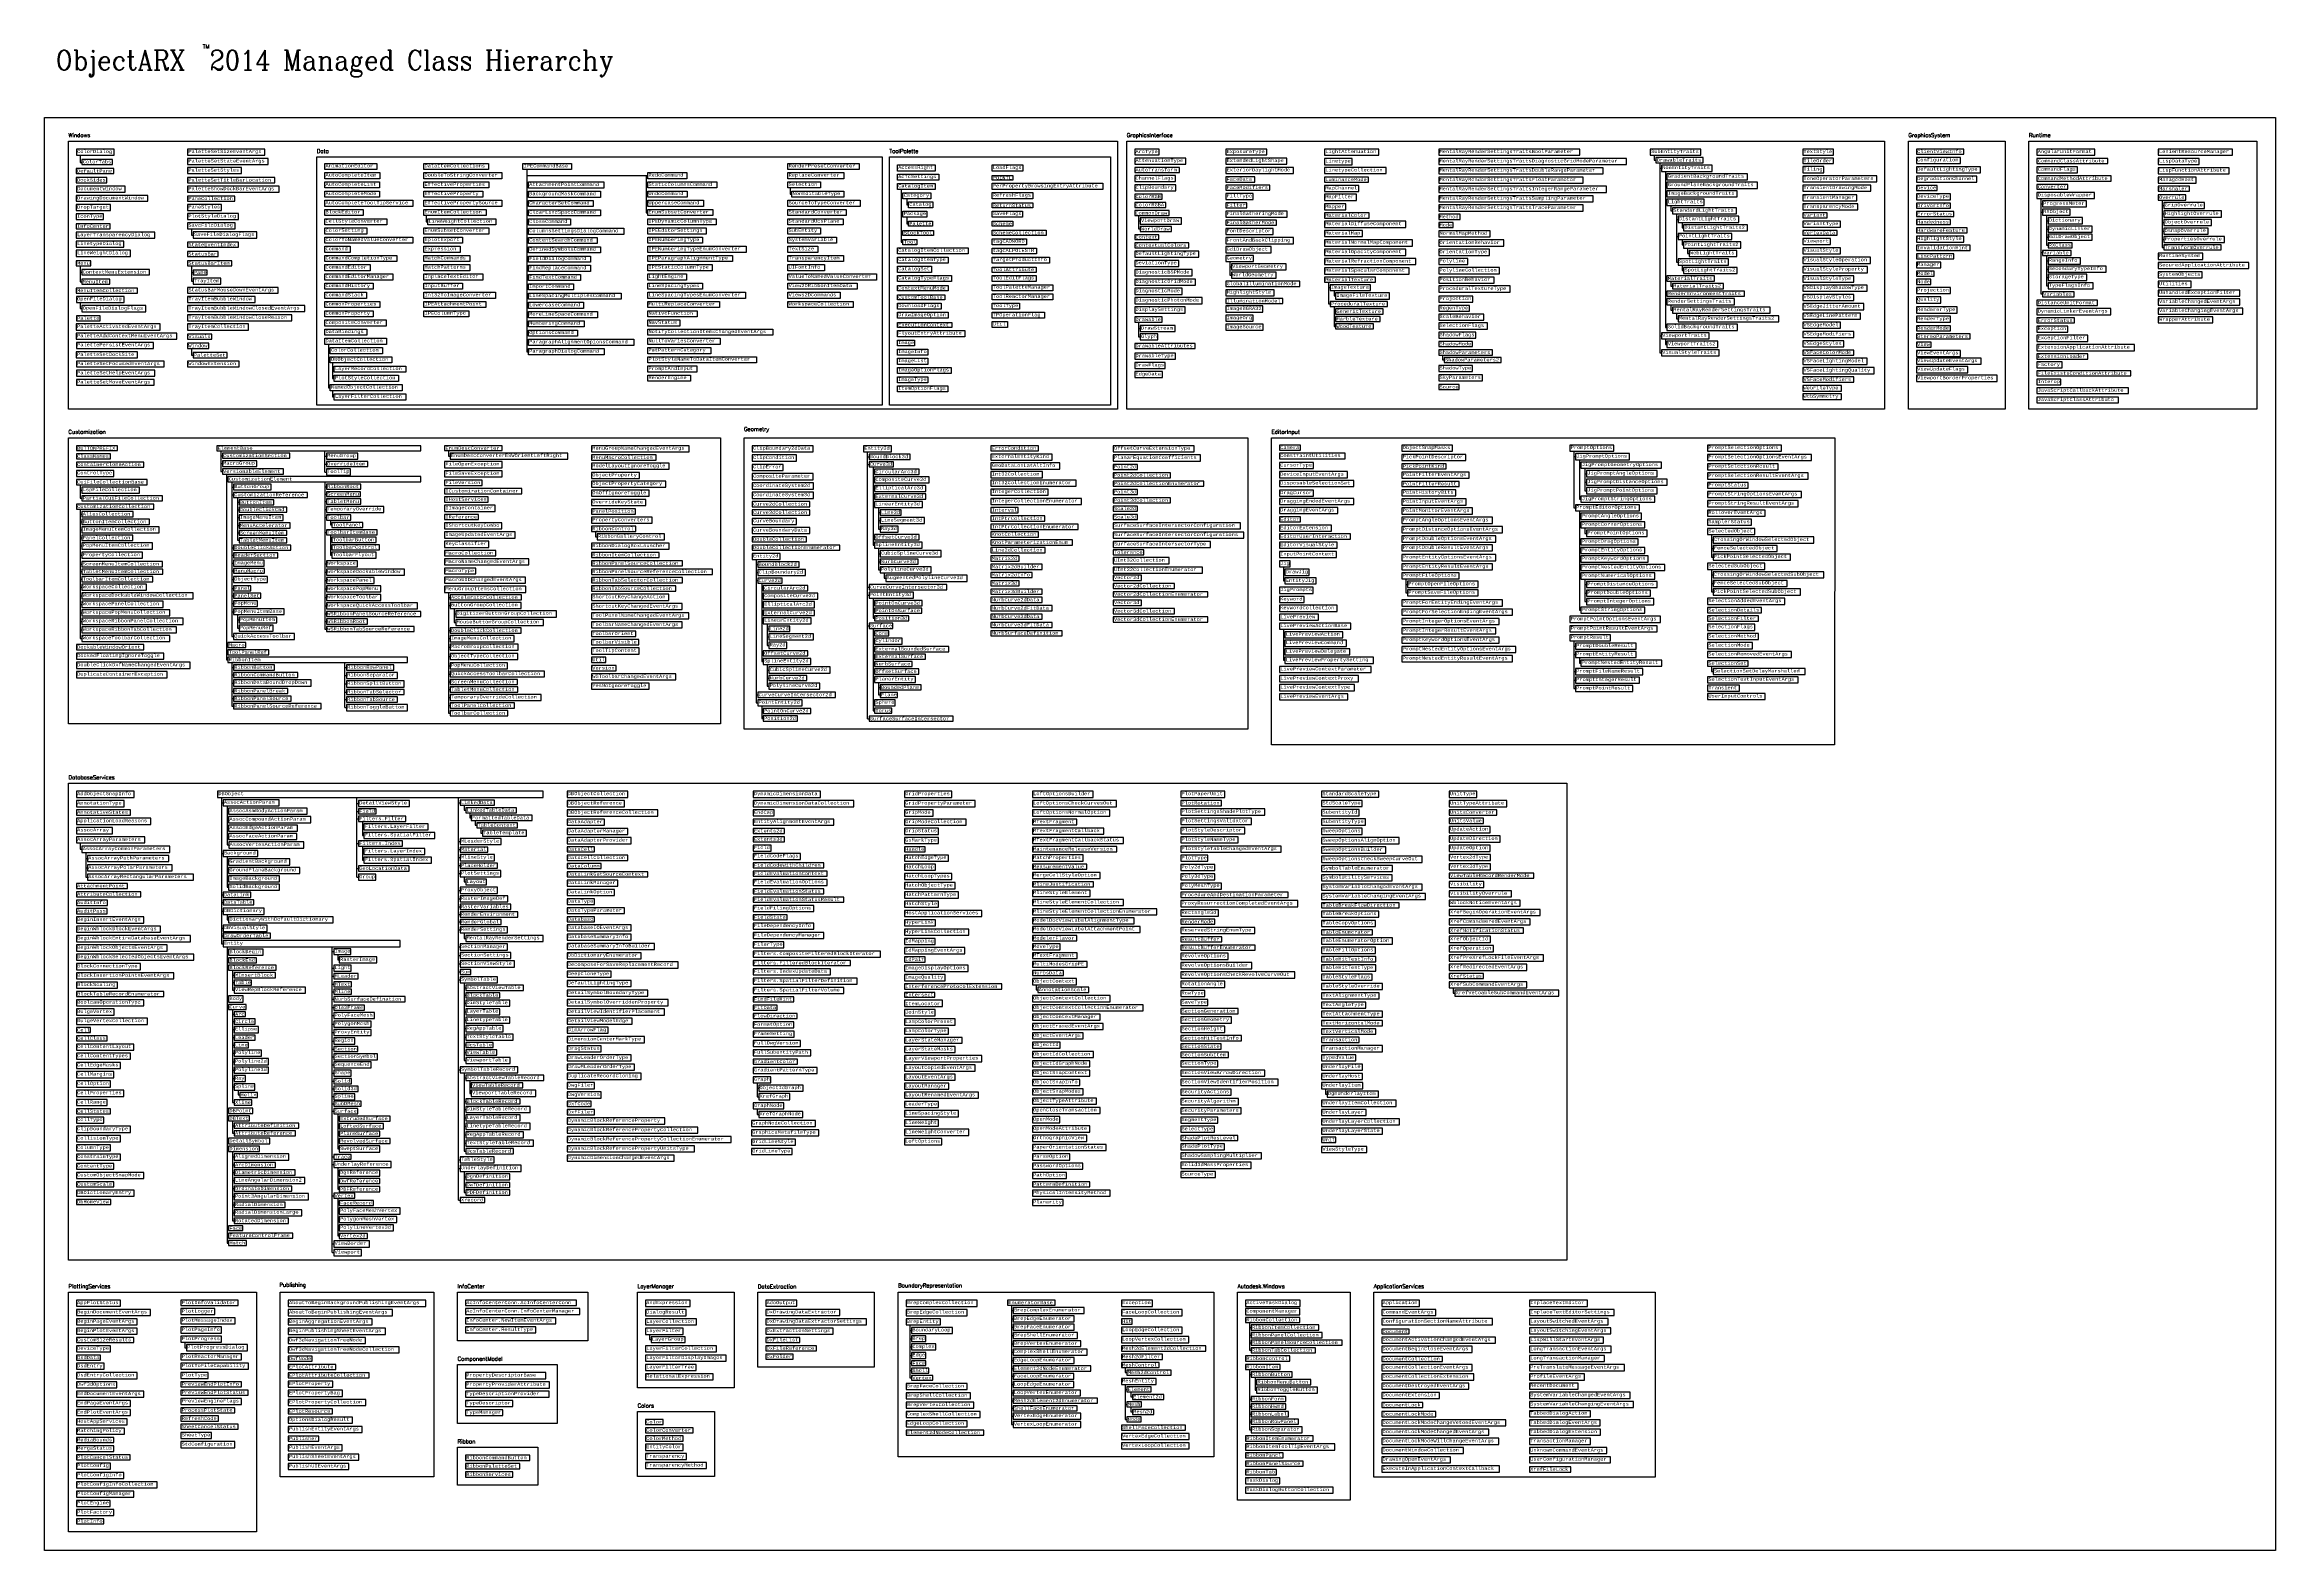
# Model space of a CAD drawing. Header units: inches. Extents: x 349 to 917, y -338 to 10.
# Drawn here: x 636.2 to 917.5, y -179.7 to 10.3 of the extents above; entities that cross this region are included whole.
import ezdxf
from ezdxf.enums import TextEntityAlignment as Align

# ---------------------------------------------------------------- set-up
doc = ezdxf.new("R2010")
doc.units = ezdxf.units.IN
doc.header["$MEASUREMENT"] = 0
for name, color, linetype in [('Managed classes', 3, 'Continuous'), ('ObjectARX 2009 Managed classes', 7, 'Continuous'), ('ObjectARX 2010 Managed classes', 7, 'Continuous')]:
    doc.layers.add(name, color=color, linetype=linetype)
doc.styles.add('Categories', font='romanc.shx', dxfattribs={"height": 0.5})
doc.styles.add('PureManaged', font='cour.ttf', dxfattribs={"height": 0.4})
doc.styles.get("Standard").update_dxf_attribs({"font": 'cour.ttf'})
doc.styles.add('Title', font='romanc.shx', dxfattribs={"width": 0.9})

msp = doc.modelspace()

# ---------------------------------------------------------------- linework, layer by layer
for p, q in [((640.73, -3.68), (640.73, -4.58)), ((640.73, -4.58), (640.93, -4.58)), ((697.02, -5.49), (697.02, -28.46)), ((839.17, -3.68), (839.17, -4.3)), ((839.17, -4.3), (839.37, -4.3)), ((839.87, -4.63), (839.87, -28.61)), ((839.87, -5.32), (840.07, -5.32)), ((712.26, -6.26), (697.02, -6.26)), ((697.02, -7.44), (697.22, -7.44)), ((712.06, -6.26), (712.06, -10.94)), ((712.06, -7.44), (712.26, -7.44)), ((730.23, -7.81), (730.23, -8.59)), ((744.24, -8), (744.24, -14.64)), ((840.57, -5.71), (840.57, -25.39)), ((840.57, -6.39), (840.77, -6.39)), ((840.57, -7.47), (840.77, -7.47)), ((697.02, -8.6), (697.22, -8.6)), ((697.02, -9.77), (697.22, -9.77)), ((697.02, -10.94), (697.22, -10.94)), ((712.06, -8.6), (712.26, -8.6)), ((712.06, -9.77), (712.26, -9.77)), ((712.06, -10.94), (712.26, -10.94)), ((730.23, -8.59), (730.43, -8.59)), ((744.24, -8.8), (744.44, -8.8)), ((744.24, -11.1), (744.44, -11.1)), ((744.94, -9.18), (744.94, -9.94)), ((744.94, -9.94), (745.14, -9.94)), ((840.57, -8.54), (840.77, -8.54)), ((840.57, -9.62), (840.77, -9.62)), ((841.27, -10.01), (841.27, -10.69)), ((841.27, -10.69), (841.47, -10.69)), ((841.97, -11.08), (841.97, -17.15)), ((887.91, -9.14), (887.91, -21.15)), ((887.91, -9.81), (888.11, -9.81)), ((887.91, -10.86), (888.11, -10.86)), ((888.61, -11.25), (888.61, -15.03)), ((903.21, -9.33), (903.21, -15.31)), ((903.21, -10.02), (903.41, -10.02)), ((903.21, -11.09), (903.41, -11.09)), ((654.75, -12.96), (654.75, -13.74)), ((654.75, -13.74), (654.95, -13.74)), ((684.33, -11.29), (684.33, -12.07)), ((684.33, -12.07), (684.53, -12.07)), ((697.02, -12.11), (697.22, -12.11)), ((697.02, -13.28), (697.22, -13.28)), ((744.24, -13.48), (744.44, -13.48)), ((744.94, -11.48), (744.94, -12.32)), ((744.94, -12.32), (745.14, -12.32)), ((774.16, -11.29), (774.16, -12.98)), ((774.16, -11.97), (774.36, -11.97)), ((774.16, -12.98), (774.36, -12.98)), ((841.97, -11.77), (842.17, -11.77)), ((841.97, -13.92), (842.17, -13.92)), ((842.67, -12.16), (842.67, -12.85)), ((842.67, -12.85), (842.87, -12.85)), ((888.61, -11.94), (888.81, -11.94)), ((888.61, -13.01), (888.81, -13.01)), ((888.61, -14.02), (888.81, -14.02)), ((903.21, -12.17), (903.41, -12.17)), ((903.21, -13.24), (903.41, -13.24)), ((697.02, -14.44), (697.22, -14.44)), ((697.02, -15.61), (697.22, -15.61)), ((697.02, -16.78), (697.22, -16.78)), ((744.24, -14.64), (744.44, -14.64)), ((842.67, -14.31), (842.67, -15)), ((842.67, -15), (842.87, -15)), ((843.37, -15.38), (843.37, -16.07)), ((843.37, -16.07), (843.57, -16.07)), ((887.91, -15.93), (888.11, -15.93)), ((888.61, -15.03), (888.81, -15.03)), ((888.61, -16.32), (888.61, -20.16)), ((903.21, -14.3), (903.41, -14.3)), ((903.21, -15.31), (903.41, -15.31)), ((640.72, -17.61), (640.72, -19.65)), ((640.72, -18.44), (640.92, -18.44)), ((640.72, -19.65), (640.92, -19.65)), ((654.75, -17.61), (654.75, -19.56)), ((654.75, -18.46), (654.95, -18.46)), ((654.75, -19.56), (654.95, -19.56)), ((697.02, -17.95), (697.22, -17.95)), ((697.02, -19.12), (697.22, -19.12)), ((785.65, -17.07), (785.65, -18.82)), ((785.65, -17.75), (785.85, -17.75)), ((785.65, -18.82), (785.85, -18.82)), ((840.57, -19.24), (840.77, -19.24)), ((841.27, -19.56), (841.27, -20.19)), ((841.97, -17.15), (842.17, -17.15)), ((842.67, -17.53), (842.67, -18.22)), ((842.67, -18.22), (842.87, -18.22)), ((888.61, -17.01), (888.81, -17.01)), ((888.61, -18.05), (888.81, -18.05)), ((888.61, -19.08), (888.81, -19.08)), ((640.73, -22.25), (640.73, -23.03)), ((697.02, -20.28), (697.22, -20.28)), ((697.02, -21.45), (697.22, -21.45)), ((798.1, -19.71), (798.1, -22.44)), ((798.1, -20.38), (798.3, -20.38)), ((798.1, -22.44), (798.3, -22.44)), ((798.8, -20.74), (798.8, -21.43)), ((798.8, -21.43), (799, -21.43)), ((840.57, -21.15), (840.77, -21.15)), ((840.57, -22.16), (840.77, -22.16)), ((841.27, -20.19), (841.47, -20.19)), ((887.91, -21.15), (888.11, -21.15)), ((888.61, -20.16), (888.81, -20.16)), ((640.73, -23.03), (640.93, -23.03)), ((697.02, -22.62), (697.22, -22.62)), ((697.02, -23.79), (697.22, -23.79)), ((697.02, -24.95), (697.22, -24.95)), ((774.16, -24.72), (774.16, -26.6)), ((798.8, -22.76), (798.8, -25.27)), ((798.8, -23.39), (799, -23.39)), ((798.8, -24.33), (799, -24.33)), ((798.8, -25.27), (799, -25.27)), ((841.27, -22.55), (841.27, -23.24)), ((841.27, -23.24), (841.47, -23.24)), ((841.97, -23.62), (841.97, -24.31)), ((841.97, -24.31), (842.17, -24.31)), ((654.75, -28.06), (654.75, -28.9)), ((672.04, -27.55), (672.04, -33)), ((697.02, -26.12), (697.22, -26.12)), ((697.02, -27.29), (697.22, -27.29)), ((774.16, -25.54), (774.36, -25.54)), ((774.16, -26.6), (774.36, -26.6)), ((839.87, -26.46), (840.07, -26.46)), ((840.57, -25.39), (840.77, -25.39)), ((840.57, -26.85), (840.57, -27.54)), ((840.57, -27.54), (840.77, -27.54)), ((654.75, -28.9), (654.95, -28.9)), ((672.04, -28.33), (672.24, -28.33)), ((672.04, -29.5), (672.24, -29.5)), ((672.54, -29.88), (672.54, -31.83)), ((672.54, -30.66), (672.74, -30.66)), ((697.02, -28.46), (697.22, -28.46)), ((812.49, -28.88), (812.49, -29.5)), ((812.49, -29.5), (812.69, -29.5)), ((839.87, -28.61), (840.07, -28.61)), ((672.04, -33), (672.24, -33)), ((672.54, -31.83), (672.74, -31.83)), ((672.54, -33.39), (672.54, -34.17)), ((672.54, -34.17), (672.74, -34.17)), ((658.44, -40.96), (658.44, -43.58)), ((658.44, -41.58), (658.64, -41.58)), ((671.56, -43.64), (671.56, -40.96)), ((671.56, -41.63), (671.76, -41.63)), ((687.16, -40.94), (687.16, -41.62)), ((687.16, -41.62), (687.36, -41.62)), ((739.97, -74.76), (739.97, -41.09)), ((739.97, -41.72), (740.17, -41.72)), ((829.03, -41.01), (829.03, -48.15)), ((829.03, -41.7), (829.23, -41.7)), ((829.73, -42.09), (829.73, -47.07)), ((658.44, -42.58), (658.64, -42.58)), ((658.44, -43.58), (658.64, -43.58)), ((659.14, -43.91), (659.14, -67.33)), ((659.14, -44.53), (659.34, -44.53)), ((659.84, -44.86), (659.84, -64.39)), ((671.56, -42.63), (671.76, -42.63)), ((671.56, -43.64), (671.76, -43.64)), ((671.56, -44.86), (671.56, -63.45)), ((739.97, -42.67), (740.17, -42.67)), ((740.67, -42.99), (740.67, -52.86)), ((740.67, -43.62), (740.87, -43.62)), ((740.67, -44.64), (740.87, -44.64)), ((829.73, -42.77), (829.93, -42.77)), ((830.43, -43.16), (830.43, -46)), ((830.43, -43.85), (830.63, -43.85)), ((830.43, -44.92), (830.63, -44.92)), ((640.73, -45.25), (640.73, -46.95)), ((640.73, -45.94), (640.93, -45.94)), ((640.73, -46.95), (640.93, -46.95)), ((659.84, -45.53), (660.04, -45.53)), ((659.84, -46.53), (660.04, -46.53)), ((660.54, -46.86), (660.54, -52.24)), ((660.54, -47.46), (660.74, -47.46)), ((671.56, -45.49), (671.76, -45.49)), ((671.56, -46.43), (671.76, -46.43)), ((671.56, -47.36), (671.76, -47.36)), ((740.67, -45.71), (740.87, -45.71)), ((740.67, -46.72), (740.87, -46.72)), ((740.67, -47.74), (740.87, -47.74)), ((829.73, -47.07), (829.93, -47.07)), ((830.43, -46), (830.63, -46)), ((640.73, -48.33), (640.73, -64.63)), ((640.73, -48.96), (640.93, -48.96)), ((640.73, -49.91), (640.93, -49.91)), ((660.54, -48.4), (660.74, -48.4)), ((660.54, -49.39), (660.74, -49.39)), ((660.54, -50.38), (660.74, -50.38)), ((671.56, -48.37), (671.76, -48.37)), ((671.56, -49.37), (671.76, -49.37)), ((672.26, -49.69), (672.26, -50.31)), ((672.26, -50.31), (672.46, -50.31)), ((741.37, -48.12), (741.37, -50.84)), ((741.37, -48.75), (741.57, -48.75)), ((741.37, -49.77), (741.57, -49.77)), ((791.91, -49.29), (791.91, -49.29)), ((829.03, -48.15), (829.23, -48.15)), ((829.73, -48.54), (829.73, -61.05)), ((829.73, -49.23), (829.93, -49.23)), ((829.73, -50.3), (829.93, -50.3)), ((640.73, -50.93), (640.93, -50.93)), ((640.73, -51.94), (640.93, -51.94)), ((640.73, -52.96), (640.93, -52.96)), ((659.84, -53.18), (660.04, -53.18)), ((660.54, -51.31), (660.74, -51.31)), ((660.54, -52.24), (660.74, -52.24)), ((671.56, -51.25), (671.76, -51.25)), ((672.26, -51.57), (672.26, -54.14)), ((672.26, -52.19), (672.46, -52.19)), ((672.26, -53.13), (672.46, -53.13)), ((705.68, -51.13), (705.68, -51.82)), ((705.68, -51.82), (705.88, -51.82)), ((740.67, -51.85), (740.87, -51.85)), ((740.67, -52.86), (740.87, -52.86)), ((741.37, -50.84), (741.57, -50.84)), ((741.37, -53.25), (741.37, -55.97)), ((829.73, -52.45), (829.93, -52.45)), ((830.43, -50.69), (830.43, -51.38)), ((830.43, -51.38), (830.63, -51.38)), ((846.39, -51.53), (846.39, -54.36)), ((846.39, -52.21), (846.59, -52.21)), ((846.39, -53.29), (846.59, -53.29)), ((640.73, -54.14), (640.93, -54.14)), ((640.73, -55.25), (640.93, -55.25)), ((640.73, -56.2), (640.93, -56.2)), ((659.84, -54.14), (660.04, -54.14)), ((659.84, -55.13), (660.04, -55.13)), ((659.84, -56.1), (660.04, -56.1)), ((671.56, -55.2), (671.76, -55.2)), ((672.26, -54.14), (672.46, -54.14)), ((725.94, -54.68), (725.94, -72.76)), ((725.94, -55.31), (726.14, -55.31)), ((741.37, -53.94), (741.57, -53.94)), ((741.37, -54.95), (741.57, -54.95)), ((741.37, -55.97), (741.57, -55.97)), ((792.41, -55.61), (792.41, -57.38)), ((829.73, -53.53), (829.93, -53.53)), ((829.73, -54.6), (829.93, -54.6)), ((829.73, -55.68), (829.93, -55.68)), ((846.39, -54.36), (846.59, -54.36)), ((846.39, -55.93), (846.39, -58.77)), ((640.73, -57.16), (640.93, -57.16)), ((640.73, -58.17), (640.93, -58.17)), ((659.84, -57.2), (660.04, -57.2)), ((659.84, -57.2), (660.04, -57.2)), ((659.84, -58.31), (660.04, -58.31)), ((671.56, -56.26), (671.76, -56.26)), ((671.56, -57.33), (671.76, -57.33)), ((671.56, -58.39), (671.76, -58.39)), ((687.16, -58.82), (687.16, -74.05)), ((725.94, -56.32), (726.14, -56.32)), ((725.94, -57.34), (726.14, -57.34)), ((726.64, -57.66), (726.64, -67.53)), ((726.64, -58.29), (726.84, -58.29)), ((739.97, -58.15), (740.17, -58.15)), ((742.07, -56.35), (742.07, -57.04)), ((742.07, -57.04), (742.27, -57.04)), ((792.41, -56.3), (792.61, -56.3)), ((792.41, -57.38), (792.61, -57.38)), ((807.86, -57.12), (807.86, -58.88)), ((807.86, -57.81), (808.06, -57.81)), ((807.86, -58.88), (808.06, -58.88)), ((829.73, -56.75), (829.93, -56.75)), ((830.43, -57.14), (830.43, -59.98)), ((830.43, -57.83), (830.63, -57.83)), ((830.43, -58.9), (830.63, -58.9)), ((846.39, -56.61), (846.59, -56.61)), ((846.39, -57.69), (846.59, -57.69)), ((846.39, -58.77), (846.59, -58.77)), ((640.73, -59.25), (640.93, -59.25)), ((640.73, -60.33), (640.93, -60.33)), ((640.73, -61.4), (640.93, -61.4)), ((659.84, -59.25), (660.04, -59.25)), ((659.84, -60.23), (660.04, -60.23)), ((659.84, -61.26), (660.04, -61.26)), ((660.54, -61.63), (660.54, -63.34)), ((671.56, -59.45), (671.76, -59.45)), ((671.56, -60.52), (671.76, -60.52)), ((671.56, -61.54), (671.76, -61.54)), ((687.16, -59.45), (687.36, -59.45)), ((687.16, -60.47), (687.36, -60.47)), ((687.86, -60.85), (687.86, -62.62)), ((687.86, -61.54), (688.06, -61.54)), ((726.64, -59.3), (726.84, -59.3)), ((726.64, -60.38), (726.84, -60.38)), ((726.64, -61.39), (726.84, -61.39)), ((739.97, -59.17), (740.17, -59.17)), ((740.67, -59.55), (740.67, -62.09)), ((740.67, -60.18), (740.87, -60.18)), ((740.67, -61.14), (740.87, -61.14)), ((829.73, -61.05), (829.93, -61.05)), ((830.43, -59.98), (830.63, -59.98)), ((640.73, -62.48), (640.93, -62.48)), ((640.73, -63.55), (640.93, -63.55)), ((640.73, -64.63), (640.93, -64.63)), ((659.84, -64.39), (660.04, -64.39)), ((660.54, -62.3), (660.74, -62.3)), ((660.54, -63.34), (660.74, -63.34)), ((671.56, -62.49), (671.76, -62.49)), ((671.56, -63.45), (671.76, -63.45)), ((687.16, -63.63), (687.36, -63.63)), ((687.16, -64.65), (687.36, -64.65)), ((687.86, -62.62), (688.06, -62.62)), ((726.64, -62.41), (726.84, -62.41)), ((727.34, -62.79), (727.34, -65.51)), ((727.34, -63.42), (727.54, -63.42)), ((727.34, -64.44), (727.54, -64.44)), ((739.97, -63.04), (740.17, -63.04)), ((740.67, -62.09), (740.87, -62.09)), ((740.67, -63.36), (740.67, -73.74)), ((740.67, -63.97), (740.87, -63.97)), ((792.41, -63.48), (792.41, -67.39)), ((792.41, -64.16), (792.61, -64.16)), ((659.14, -65.45), (659.34, -65.45)), ((659.14, -66.38), (659.34, -66.38)), ((659.14, -67.33), (659.34, -67.33)), ((687.16, -65.72), (687.36, -65.72)), ((687.16, -66.9), (687.36, -66.9)), ((726.64, -66.52), (726.84, -66.52)), ((727.34, -65.51), (727.54, -65.51)), ((740.67, -64.97), (740.87, -64.97)), ((740.67, -65.98), (740.87, -65.98)), ((740.67, -66.92), (740.87, -66.92)), ((792.41, -65.24), (792.61, -65.24)), ((792.41, -66.31), (792.61, -66.31)), ((792.41, -67.39), (792.61, -67.39)), ((829.03, -64.92), (829.03, -70.95)), ((829.03, -65.6), (829.23, -65.6)), ((829.03, -66.67), (829.23, -66.67)), ((829.73, -67.05), (829.73, -67.74)), ((659.84, -67.65), (659.84, -73.18)), ((659.84, -68.28), (660.04, -68.28)), ((659.84, -69.24), (660.04, -69.24)), ((659.84, -70.25), (660.04, -70.25)), ((674.08, -73.36), (674.08, -67.65)), ((674.08, -68.28), (674.28, -68.28)), ((674.08, -69.3), (674.28, -69.3)), ((687.16, -68.07), (687.36, -68.07)), ((687.16, -69.12), (687.36, -69.12)), ((687.16, -70.11), (687.36, -70.11)), ((726.64, -67.53), (726.84, -67.53)), ((727.34, -67.92), (727.34, -70.63)), ((727.34, -68.61), (727.54, -68.61)), ((727.34, -69.62), (727.54, -69.62)), ((740.67, -67.86), (740.87, -67.86)), ((740.67, -68.8), (740.87, -68.8)), ((740.67, -69.8), (740.87, -69.8)), ((741.37, -70.19), (741.37, -71.75)), ((829.03, -68.82), (829.23, -68.82)), ((829.03, -69.88), (829.23, -69.88)), ((829.73, -67.74), (829.93, -67.74)), ((846.39, -68.11), (846.39, -68.79)), ((846.39, -68.79), (846.59, -68.79)), ((659.84, -71.27), (660.04, -71.27)), ((659.84, -72.22), (660.04, -72.22)), ((674.08, -70.37), (674.28, -70.37)), ((674.08, -71.39), (674.28, -71.39)), ((674.08, -72.34), (674.28, -72.34)), ((687.16, -71.07), (687.36, -71.07)), ((687.16, -72.08), (687.36, -72.08)), ((687.16, -73.1), (687.36, -73.1)), ((725.94, -71.75), (726.14, -71.75)), ((725.94, -72.76), (726.14, -72.76)), ((727.34, -70.63), (727.54, -70.63)), ((740.67, -72.75), (740.87, -72.75)), ((741.37, -70.81), (741.57, -70.81)), ((741.37, -71.75), (741.57, -71.75)), ((829.03, -70.95), (829.23, -70.95)), ((659.84, -73.18), (660.04, -73.18)), ((674.08, -73.36), (674.28, -73.36)), ((687.16, -74.05), (687.36, -74.05)), ((726.64, -73.15), (726.64, -74.73)), ((726.64, -73.78), (726.84, -73.78)), ((726.64, -74.73), (726.84, -74.73)), ((739.97, -74.76), (740.17, -74.76)), ((740.67, -73.74), (740.87, -73.74)), ((658.53, -84.68), (658.53, -103.14)), ((658.53, -85.36), (658.73, -85.36)), ((659.23, -85.74), (659.25, -90.68)), ((659.23, -86.43), (659.43, -86.43)), ((675.59, -94.74), (675.59, -84.68)), ((675.59, -85.45), (675.79, -85.45)), ((675.59, -86.44), (675.79, -86.44)), ((688.42, -135.47), (688.42, -84.68)), ((688.42, -85.36), (688.62, -85.36)), ((689.12, -85.68), (689.12, -86.31)), ((689.12, -86.31), (689.32, -86.31)), ((689.82, -86.64), (689.82, -87.26)), ((659.23, -87.49), (659.43, -87.49)), ((659.23, -88.55), (659.43, -88.55)), ((659.23, -89.62), (659.43, -89.62)), ((675.59, -87.39), (675.79, -87.39)), ((676.29, -87.72), (676.29, -89.48)), ((676.29, -88.41), (676.49, -88.41)), ((676.29, -89.48), (676.49, -89.48)), ((689.82, -87.26), (690.02, -87.26)), ((690.52, -87.58), (690.52, -88.2)), ((690.52, -88.2), (690.72, -88.2)), ((691.22, -88.52), (691.22, -89.2)), ((691.22, -89.2), (691.42, -89.2)), ((640.73, -90.43), (640.73, -91.22)), ((640.73, -91.22), (640.93, -91.22)), ((641.43, -91.61), (641.43, -94.75)), ((641.43, -92.4), (641.63, -92.4)), ((658.53, -91.75), (658.73, -91.75)), ((659.23, -92.13), (659.23, -96.01)), ((659.25, -90.68), (659.45, -90.68)), ((675.59, -90.5), (675.79, -90.5)), ((676.29, -90.82), (676.29, -92.59)), ((676.29, -91.51), (676.49, -91.51)), ((676.29, -92.59), (676.49, -92.59)), ((688.42, -90.26), (688.62, -90.26)), ((688.42, -91.27), (688.62, -91.27)), ((688.42, -92.28), (688.62, -92.28)), ((641.43, -93.57), (641.63, -93.57)), ((641.43, -94.75), (641.63, -94.75)), ((659.23, -92.82), (659.43, -92.82)), ((659.23, -93.89), (659.43, -93.89)), ((659.23, -94.95), (659.43, -94.95)), ((675.59, -93.65), (675.79, -93.65)), ((675.59, -94.74), (675.79, -94.74)), ((688.42, -93.29), (688.62, -93.29)), ((688.42, -94.3), (688.62, -94.3)), ((689.12, -94.69), (689.12, -95.35)), ((689.12, -95.35), (689.32, -95.35)), ((658.53, -96.98), (658.73, -96.98)), ((658.53, -97.92), (658.73, -97.92)), ((659.23, -96.01), (659.43, -96.01)), ((688.42, -96.41), (688.62, -96.41)), ((688.42, -97.48), (688.62, -97.48)), ((658.53, -99.04), (658.73, -99.04)), ((658.53, -101.19), (658.73, -101.19)), ((659.23, -99.43), (659.23, -100.12)), ((659.23, -100.12), (659.43, -100.12)), ((688.42, -98.48), (688.62, -98.48)), ((688.42, -99.44), (688.62, -99.44)), ((688.42, -100.39), (688.62, -100.39)), ((658.53, -102.13), (658.73, -102.13)), ((658.53, -103.14), (658.73, -103.14)), ((659.23, -103.53), (659.23, -140.89)), ((672.48, -142.1), (672.48, -103.53)), ((688.42, -101.39), (688.62, -101.39)), ((688.42, -103.54), (688.62, -103.54)), ((689.12, -101.78), (689.12, -102.47)), ((689.12, -102.47), (689.32, -102.47)), ((659.23, -104.22), (659.43, -104.22)), ((659.23, -105.22), (659.43, -105.22)), ((659.23, -106.16), (659.43, -106.16)), ((659.93, -106.48), (659.93, -109)), ((672.48, -104.13), (672.68, -104.13)), ((672.48, -106.22), (672.68, -106.22)), ((673.18, -104.5), (673.18, -105.17)), ((673.18, -105.17), (673.38, -105.17)), ((688.42, -104.63), (688.62, -104.63)), ((688.42, -105.69), (688.62, -105.69)), ((688.42, -106.69), (688.62, -106.69)), ((659.93, -107.1), (660.13, -107.1)), ((659.93, -108.04), (660.13, -108.04)), ((659.93, -109), (660.13, -109)), ((672.48, -107.23), (672.68, -107.23)), ((672.48, -108.25), (672.68, -108.25)), ((672.48, -109.19), (672.68, -109.19)), ((688.42, -107.68), (688.62, -107.68)), ((689.12, -108.06), (689.12, -117.88)), ((689.12, -108.69), (689.32, -108.69)), ((689.12, -109.64), (689.32, -109.64)), ((761.26, -108.32), (761.26, -108.95)), ((761.26, -108.95), (761.46, -108.95)), ((813.82, -108.7), (813.82, -109.39)), ((813.82, -109.39), (814.02, -109.39)), ((659.23, -110.12), (659.43, -110.12)), ((659.23, -111.11), (659.43, -111.11)), ((659.93, -111.42), (659.93, -123.17)), ((659.93, -112.02), (660.13, -112.02)), ((672.48, -110.14), (672.68, -110.14)), ((672.48, -111.2), (672.68, -111.2)), ((672.48, -112.21), (672.68, -112.21)), ((689.12, -110.65), (689.32, -110.65)), ((689.12, -111.72), (689.32, -111.72)), ((659.93, -112.95), (660.13, -112.95)), ((659.93, -113.97), (660.13, -113.97)), ((659.93, -114.98), (660.13, -114.98)), ((672.48, -113.27), (672.68, -113.27)), ((672.48, -114.33), (672.68, -114.33)), ((689.12, -112.78), (689.32, -112.78)), ((689.12, -113.85), (689.32, -113.85)), ((689.12, -114.91), (689.32, -114.91)), ((659.93, -115.93), (660.13, -115.93)), ((659.93, -116.94), (660.13, -116.94)), ((659.93, -118.02), (660.13, -118.02)), ((672.48, -115.41), (672.68, -115.41)), ((672.48, -116.42), (672.68, -116.42)), ((672.48, -117.4), (672.68, -117.4)), ((689.12, -115.91), (689.32, -115.91)), ((689.12, -116.86), (689.32, -116.86)), ((689.12, -117.88), (689.32, -117.88)), ((659.93, -119.09), (660.13, -119.09)), ((659.93, -120.14), (660.13, -120.14)), ((672.48, -118.41), (672.68, -118.41)), ((672.48, -119.47), (672.68, -119.47)), ((672.48, -120.48), (672.68, -120.48)), ((688.42, -119.04), (688.62, -119.04)), ((689.12, -119.42), (689.12, -129.3)), ((689.12, -120.05), (689.32, -120.05)), ((689.82, -120.38), (689.82, -122.02)), ((726.06, -120.68), (726.06, -122.43)), ((659.93, -121.2), (660.13, -121.2)), ((659.93, -123.17), (660.13, -123.17)), ((660.63, -121.59), (660.63, -122.21)), ((660.63, -122.21), (660.83, -122.21)), ((672.48, -121.44), (672.68, -121.44)), ((672.48, -122.39), (672.68, -122.39)), ((672.48, -123.32), (672.68, -123.32)), ((689.12, -123.03), (689.32, -123.03)), ((689.82, -121.01), (690.02, -121.01)), ((689.82, -122.02), (690.02, -122.02)), ((726.06, -121.37), (726.26, -121.37)), ((726.06, -122.43), (726.26, -122.43)), ((797.73, -121.42), (797.73, -122.1)), ((797.73, -122.1), (797.93, -122.1)), ((659.23, -124.22), (659.43, -124.22)), ((659.23, -125.16), (659.43, -125.16)), ((659.93, -125.46), (659.93, -127.04)), ((659.93, -126.09), (660.13, -126.09)), ((672.48, -124.26), (672.68, -124.26)), ((673.18, -124.58), (673.18, -129.03)), ((673.18, -125.2), (673.38, -125.2)), ((673.18, -126.15), (673.38, -126.15)), ((689.12, -124.04), (689.32, -124.04)), ((689.12, -125.11), (689.32, -125.11)), ((689.12, -126.17), (689.32, -126.17)), ((726.06, -123.98), (726.06, -124.66)), ((726.06, -124.66), (726.26, -124.66)), ((659.23, -128.02), (659.43, -128.02)), ((659.23, -129.01), (659.43, -129.01)), ((659.93, -127.04), (660.13, -127.04)), ((659.93, -129.34), (659.93, -138.09)), ((673.18, -127.09), (673.38, -127.09)), ((673.18, -128.03), (673.38, -128.03)), ((673.18, -129.03), (673.38, -129.03)), ((689.12, -127.24), (689.32, -127.24)), ((689.12, -128.3), (689.32, -128.3)), ((689.12, -129.3), (689.32, -129.3)), ((659.93, -130.03), (660.13, -130.03)), ((659.93, -131.04), (660.13, -131.04)), ((659.93, -132), (660.13, -132)), ((672.48, -130.01), (672.68, -130.01)), ((672.48, -131), (672.68, -131)), ((673.18, -131.38), (673.18, -134.1)), ((673.18, -132.06), (673.38, -132.06)), ((688.42, -130.4), (688.62, -130.4)), ((688.42, -131.47), (688.62, -131.47)), ((689.12, -131.86), (689.12, -134.52)), ((659.93, -133.01), (660.13, -133.01)), ((659.93, -134.03), (660.13, -134.03)), ((672.48, -134.93), (672.68, -134.93)), ((673.18, -133.06), (673.38, -133.06)), ((673.18, -134.1), (673.38, -134.1)), ((689.12, -132.55), (689.32, -132.55)), ((689.12, -133.56), (689.32, -133.56)), ((689.12, -134.52), (689.32, -134.52)), ((659.93, -135.04), (660.13, -135.04)), ((659.93, -136.06), (660.13, -136.06)), ((659.93, -137.07), (660.13, -137.07)), ((673.18, -135.23), (673.18, -140)), ((673.18, -135.85), (673.38, -135.85)), ((673.18, -136.85), (673.38, -136.85)), ((688.42, -135.47), (688.62, -135.47)), ((659.23, -139.02), (659.43, -139.02)), ((659.23, -139.95), (659.43, -139.95)), ((659.93, -138.09), (660.13, -138.09)), ((673.18, -137.91), (673.38, -137.91)), ((673.18, -138.98), (673.38, -138.98)), ((673.18, -140), (673.38, -140)), ((659.23, -140.89), (659.43, -140.89)), ((672.48, -141.01), (672.68, -141.01)), ((672.48, -142.1), (672.68, -142.1)), ((758.13, -148.72), (758.13, -163.78)), ((745.33, -151.23), (745.33, -157.9)), ((758.13, -149.4), (758.33, -149.4)), ((758.13, -150.46), (758.33, -150.46)), ((758.13, -151.5), (758.33, -151.5)), ((788.14, -150.92), (788.14, -154.42)), ((788.14, -151.55), (788.34, -151.55)), ((653.91, -153.4), (653.91, -154.09)), ((653.91, -154.09), (654.11, -154.09)), ((712.48, -152.41), (712.48, -153.08)), ((712.48, -153.08), (712.68, -153.08)), ((745.33, -151.91), (745.53, -151.91)), ((745.33, -152.96), (745.53, -152.96)), ((745.33, -154), (745.53, -154)), ((758.13, -152.55), (758.33, -152.55)), ((758.13, -153.6), (758.33, -153.6)), ((758.13, -154.64), (758.33, -154.64)), ((788.14, -152.51), (788.34, -152.51)), ((788.14, -153.46), (788.34, -153.46)), ((788.14, -154.42), (788.34, -154.42)), ((745.33, -155.07), (745.53, -155.07)), ((745.33, -156.05), (745.53, -156.05)), ((745.33, -156.98), (745.53, -156.98)), ((758.13, -155.7), (758.33, -155.7)), ((758.13, -156.71), (758.33, -156.71)), ((772.48, -156.61), (772.48, -157.24)), ((772.48, -157.24), (772.68, -157.24)), ((788.14, -156.85), (788.14, -164.44)), ((788.14, -157.48), (788.34, -157.48)), ((745.33, -157.9), (745.53, -157.9)), ((758.13, -157.7), (758.33, -157.7)), ((758.13, -158.75), (758.33, -158.75)), ((758.13, -159.79), (758.33, -159.79)), ((772.48, -158.74), (772.48, -163.14)), ((772.48, -159.36), (772.68, -159.36)), ((773.18, -159.68), (773.18, -160.3)), ((773.18, -160.3), (773.38, -160.3)), ((788.84, -157.81), (788.84, -159.45)), ((788.84, -158.44), (789.04, -158.44)), ((788.84, -159.45), (789.04, -159.45)), ((758.13, -160.79), (758.33, -160.79)), ((758.13, -161.73), (758.33, -161.73)), ((758.13, -162.73), (758.33, -162.73)), ((772.48, -161.25), (772.68, -161.25)), ((773.18, -161.57), (773.18, -162.19)), ((773.18, -162.19), (773.38, -162.19)), ((788.14, -160.57), (788.34, -160.57)), ((788.14, -161.52), (788.34, -161.52)), ((788.14, -162.47), (788.34, -162.47)), ((758.13, -163.78), (758.33, -163.78)), ((772.48, -163.14), (772.68, -163.14)), ((788.14, -163.43), (788.34, -163.43)), ((788.14, -164.44), (788.34, -164.44))]:
    msp.add_line(p, q)
for points in [[(636.23, 1.1), (917.48, 1.1), (917.48, -179.66), (636.23, -179.66)], [(639.23, -1.9), (771.5, -1.9), (771.5, -35.71), (639.23, -35.71)], [(772.66, -1.9), (868.21, -1.9), (868.21, -35.71), (772.66, -35.71)], [(871.21, -1.9), (883.41, -1.9), (883.41, -35.71), (871.21, -35.71)], [(886.41, -1.9), (915.14, -1.9), (915.14, -35.71), (886.41, -35.71)], [(640.22, -5.36), (640.22, -6), (644.94, -6), (644.94, -5.36)], [(640.23, -2.9), (640.23, -3.68), (644.98, -3.68), (644.98, -2.9)], [(640.93, -4.2), (640.93, -4.84), (644.8, -4.84), (644.8, -4.2)], [(654.25, -2.9), (654.25, -3.68), (663.98, -3.68), (663.98, -2.9)], [(654.25, -4.08), (654.25, -4.84), (664.4, -4.84), (664.4, -4.08)], [(654.25, -5.24), (654.25, -6), (661.04, -6), (661.04, -5.24)], [(670.54, -3.9), (741.81, -3.9), (741.81, -35.21), (670.54, -35.21)], [(671.54, -5.49), (671.54, -4.71), (678.12, -4.71), (678.12, -5.49)], [(684.03, -5.49), (684.03, -4.71), (692.19, -4.71), (692.19, -5.49)], [(696.52, -5.49), (696.52, -4.71), (702.66, -4.71), (702.66, -5.49)], [(729.93, -5.49), (729.93, -4.71), (738.92, -4.71), (738.92, -5.49)], [(742.74, -3.9), (770.63, -3.9), (770.63, -35.21), (742.74, -35.21)], [(743.74, -5.68), (743.74, -4.9), (748.51, -4.9), (748.51, -5.68)], [(755.68, -5.68), (755.68, -4.91), (759.55, -4.91), (759.55, -5.68)], [(773.66, -2.9), (773.66, -3.63), (776.74, -3.63), (776.74, -2.9)], [(773.66, -4.03), (773.66, -4.81), (780.1, -4.81), (780.1, -4.03)], [(773.66, -5.21), (773.66, -5.85), (779.31, -5.85), (779.31, -5.21)], [(785.15, -2.9), (785.15, -3.63), (790.31, -3.63), (790.31, -2.9)], [(785.15, -4.03), (785.15, -4.81), (792.83, -4.81), (792.83, -4.03)], [(785.15, -5.21), (785.15, -5.98), (793.67, -5.98), (793.67, -5.21)], [(797.6, -2.9), (797.6, -3.68), (804.44, -3.68), (804.44, -2.9)], [(797.6, -4.1), (797.6, -4.88), (801.06, -4.88), (801.06, -4.1)], [(797.6, -5.23), (797.6, -5.99), (805.35, -5.99), (805.35, -5.23)], [(811.99, -2.9), (811.99, -3.68), (829.79, -3.68), (829.79, -2.9)], [(811.99, -4.08), (811.99, -4.85), (835.67, -4.85), (835.67, -4.08)], [(811.99, -5.25), (811.99, -6.03), (832.73, -6.03), (832.73, -5.25)], [(838.67, -2.9), (838.67, -3.68), (845.04, -3.68), (845.04, -2.9)], [(839.37, -3.98), (839.37, -4.63), (845.33, -4.63), (845.33, -3.98)], [(840.07, -4.93), (840.07, -5.71), (846.48, -5.71), (846.48, -4.93)], [(857.88, -2.9), (857.88, -3.66), (861.76, -3.66), (861.76, -2.9)], [(857.88, -4.06), (857.88, -4.72), (861.77, -4.72), (861.77, -4.06)], [(857.88, -5.12), (857.88, -5.89), (860.53, -5.89), (860.53, -5.12)], [(872.21, -2.9), (872.21, -3.55), (878.2, -3.55), (878.2, -2.9)], [(872.21, -3.95), (872.21, -4.73), (877.78, -4.73), (877.78, -3.95)], [(872.21, -5.13), (872.21, -5.91), (880.28, -5.91), (880.28, -5.13)], [(887.41, -2.9), (887.41, -3.68), (894.7, -3.68), (894.7, -2.9)], [(887.41, -4.08), (887.41, -4.73), (896.34, -4.73), (896.34, -4.08)], [(887.41, -5.13), (887.41, -5.89), (892.54, -5.89), (892.54, -5.13)], [(902.71, -2.9), (902.71, -3.68), (912.08, -3.68), (912.08, -2.9)], [(902.71, -4.08), (902.71, -4.85), (907.86, -4.85), (907.86, -4.08)], [(902.71, -5.25), (902.71, -6.03), (911.64, -6.03), (911.64, -5.25)], [(640.22, -6.5), (640.22, -7.16), (644.08, -7.16), (644.08, -6.5)], [(640.23, -7.59), (640.23, -8.32), (646.4, -8.32), (646.4, -7.59)], [(654.25, -6.5), (654.25, -7.16), (665.27, -7.16), (665.27, -6.5)], [(654.25, -7.59), (654.25, -8.32), (665.79, -8.32), (665.79, -7.59)], [(671.54, -6.65), (671.54, -5.87), (678.48, -5.87), (678.48, -6.65)], [(671.54, -7.81), (671.54, -7.04), (678.43, -7.04), (678.43, -7.81)], [(671.54, -8.97), (671.54, -8.2), (678.43, -8.2), (678.43, -8.97)], [(684.03, -6.65), (684.03, -5.87), (693.88, -5.87), (693.88, -6.65)], [(684.03, -7.81), (684.03, -7.04), (692.24, -7.04), (692.24, -7.81)], [(684.03, -8.97), (684.03, -8.2), (691.46, -8.2), (691.46, -8.97)], [(697.22, -7.82), (697.22, -7.05), (706.72, -7.05), (706.72, -7.82)], [(697.22, -8.99), (697.22, -8.22), (706.3, -8.22), (706.3, -8.99)], [(712.26, -6.65), (712.26, -5.87), (717.21, -5.87), (717.21, -6.65)], [(712.26, -7.81), (712.26, -7.04), (720.97, -7.04), (720.97, -7.81)], [(712.26, -8.97), (712.26, -8.2), (717.23, -8.2), (717.23, -8.97)], [(729.93, -6.65), (729.93, -5.87), (737, -5.87), (737, -6.65)], [(729.93, -7.81), (729.93, -7.04), (734.04, -7.04), (734.04, -7.81)], [(730.43, -8.98), (730.43, -8.2), (737, -8.2), (737, -8.98)], [(743.74, -6.84), (743.74, -6.06), (748.96, -6.06), (748.96, -6.84)], [(743.74, -8), (743.74, -7.24), (748.52, -7.24), (748.52, -8)], [(744.44, -9.16), (744.44, -8.42), (747.94, -8.42), (747.94, -9.16)], [(755.68, -6.84), (755.68, -6.22), (758.3, -6.22), (758.3, -6.84)], [(755.68, -8), (755.68, -7.22), (769.63, -7.22), (769.63, -8)], [(755.68, -9.16), (755.68, -8.4), (760.82, -8.4), (760.82, -9.16)], [(773.66, -6.25), (773.66, -7.01), (778.79, -7.01), (778.79, -6.25)], [(773.66, -7.41), (773.66, -8.18), (778.84, -8.18), (778.84, -7.41)], [(785.15, -6.4), (785.15, -7.06), (788.79, -7.06), (788.79, -6.4)], [(785.15, -7.44), (785.15, -8.09), (790.69, -8.09), (790.69, -7.44)], [(797.6, -6.44), (797.6, -7.09), (803.16, -7.09), (803.16, -6.44)], [(797.6, -7.49), (797.6, -8.25), (801.93, -8.25), (801.93, -7.49)], [(811.99, -6.43), (811.99, -7.2), (830.21, -7.2), (830.21, -6.43)], [(811.99, -7.6), (811.99, -8.38), (833.15, -8.38), (833.15, -7.6)], [(840.77, -6.01), (840.77, -6.78), (850.94, -6.78), (850.94, -6.01)], [(840.77, -7.08), (840.77, -7.86), (852.2, -7.86), (852.2, -7.08)], [(840.77, -8.16), (840.77, -8.93), (849.64, -8.93), (849.64, -8.16)], [(857.88, -6.29), (857.88, -7.03), (867.21, -7.03), (867.21, -6.29)], [(857.88, -7.45), (857.88, -8.19), (866.49, -8.19), (866.49, -7.45)], [(872.21, -6.31), (872.21, -7.08), (879.85, -7.08), (879.85, -6.31)], [(872.21, -7.48), (872.21, -8.14), (874.82, -8.14), (874.82, -7.48)], [(887.41, -6.29), (887.41, -6.95), (896.76, -6.95), (896.76, -6.29)], [(887.41, -7.35), (887.41, -7.97), (891.31, -7.97), (891.31, -7.35)], [(887.41, -8.37), (887.41, -9.14), (894.66, -9.14), (894.66, -8.37)], [(902.71, -6.43), (902.71, -7.19), (907.48, -7.19), (907.48, -6.43)], [(902.71, -7.59), (902.71, -8.23), (906.65, -8.23), (906.65, -7.59)], [(640.22, -8.75), (640.22, -9.48), (649.24, -9.48), (649.24, -8.75)], [(640.22, -9.91), (640.22, -10.64), (644.52, -10.64), (644.52, -9.91)], [(640.22, -11.07), (640.22, -11.8), (643.65, -11.8), (643.65, -11.07)], [(654.25, -8.83), (654.25, -9.48), (660.23, -9.48), (660.23, -8.83)], [(654.25, -9.88), (654.25, -10.64), (658.52, -10.64), (658.52, -9.88)], [(654.25, -11.03), (654.25, -11.8), (660.67, -11.8), (660.67, -11.03)], [(671.54, -10.13), (671.54, -9.36), (682.64, -9.36), (682.64, -10.13)], [(671.54, -11.29), (671.54, -10.52), (676.4, -10.52), (676.4, -11.29)], [(684.03, -10.13), (684.03, -9.36), (693.88, -9.36), (693.88, -10.13)], [(684.03, -11.29), (684.03, -10.52), (691.88, -10.52), (691.88, -11.29)], [(697.22, -10.16), (697.22, -9.38), (705.4, -9.38), (705.4, -10.16)], [(697.22, -11.33), (697.22, -10.55), (706.33, -10.55), (706.33, -11.33)], [(712.26, -10.13), (712.26, -9.36), (719.3, -9.36), (719.3, -10.13)], [(712.26, -11.29), (712.26, -10.52), (720.48, -10.52), (720.48, -11.29)], [(729.93, -10.13), (729.93, -9.36), (739.03, -9.36), (739.03, -10.13)], [(729.93, -11.29), (729.93, -10.52), (737.3, -10.52), (737.3, -11.29)], [(744.44, -11.48), (744.44, -10.72), (747.47, -10.72), (747.47, -11.48)], [(745.14, -10.32), (745.14, -9.56), (748.21, -9.56), (748.21, -10.32)], [(755.68, -10.32), (755.68, -9.7), (760.82, -9.7), (760.82, -10.32)], [(755.68, -11.48), (755.68, -10.72), (759.53, -10.72), (759.53, -11.48)], [(773.66, -8.58), (773.66, -9.22), (777.14, -9.22), (777.14, -8.58)], [(773.66, -9.62), (773.66, -10.26), (777.59, -10.26), (777.59, -9.62)], [(773.66, -10.66), (773.66, -11.29), (778, -11.29), (778, -10.66)], [(785.15, -8.49), (785.15, -9.27), (788.61, -9.27), (788.61, -8.49)], [(785.15, -9.67), (785.15, -10.32), (787.78, -10.32), (787.78, -9.67)], [(785.15, -10.72), (785.15, -11.49), (792.9, -11.49), (792.9, -10.72)], [(797.6, -8.6), (797.6, -9.37), (801.64, -9.37), (801.64, -8.6)], [(797.6, -9.82), (797.6, -10.55), (800.27, -10.55), (800.27, -9.82)], [(797.6, -10.95), (797.6, -11.6), (803.21, -11.6), (803.21, -10.95)], [(811.99, -8.78), (811.99, -9.55), (831.47, -9.55), (831.47, -8.78)], [(811.99, -9.95), (811.99, -10.73), (830.21, -10.73), (830.21, -9.95)], [(811.99, -11.13), (811.99, -11.77), (814.69, -11.77), (814.69, -11.13)], [(840.77, -9.23), (840.77, -10.01), (845.48, -10.01), (845.48, -9.23)], [(841.47, -10.31), (841.47, -11.08), (849.52, -11.08), (849.52, -10.31)], [(857.88, -8.67), (857.88, -9.45), (864.72, -9.45), (864.72, -8.67)], [(857.88, -9.82), (857.88, -10.56), (864.84, -10.56), (864.84, -9.82)], [(857.88, -10.93), (857.88, -11.59), (860.97, -11.59), (860.97, -10.93)], [(872.21, -8.54), (872.21, -9.31), (876.5, -9.31), (876.5, -8.54)], [(872.21, -9.71), (872.21, -10.37), (876.5, -10.37), (876.5, -9.71)], [(872.21, -10.77), (872.21, -11.39), (876.93, -11.39), (876.93, -10.77)], [(888.11, -9.44), (888.11, -10.17), (893.68, -10.17), (893.68, -9.44)], [(888.11, -10.47), (888.11, -11.25), (891.59, -11.25), (891.59, -10.47)], [(902.71, -8.69), (902.71, -9.33), (906.19, -9.33), (906.19, -8.69)], [(903.41, -9.63), (903.41, -10.4), (908.56, -10.4), (908.56, -9.63)], [(903.41, -10.7), (903.41, -11.48), (910.67, -11.48), (910.67, -10.7)], [(640.22, -12.32), (640.22, -12.96), (644.51, -12.96), (644.51, -12.32)], [(640.22, -13.39), (640.22, -14.12), (650.13, -14.12), (650.13, -13.39)], [(654.25, -12.19), (654.25, -12.96), (660.24, -12.96), (660.24, -12.19)], [(654.95, -13.35), (654.95, -14.12), (663, -14.12), (663, -13.35)], [(671.54, -12.45), (671.54, -11.68), (679.36, -11.68), (679.36, -12.45)], [(671.54, -13.62), (671.54, -12.84), (676.85, -12.84), (676.85, -13.62)], [(671.54, -14.78), (671.54, -14), (682.64, -14), (682.64, -14.78)], [(684.03, -13.62), (684.03, -12.84), (692.23, -12.84), (692.23, -13.62)], [(684.03, -14.78), (684.03, -14), (688.93, -14), (688.93, -14.78)], [(684.53, -12.46), (684.53, -11.69), (693.1, -11.69), (693.1, -12.46)], [(697.22, -12.5), (697.22, -11.72), (702.51, -11.72), (702.51, -12.5)], [(697.22, -13.66), (697.22, -12.89), (709.26, -12.89), (709.26, -13.66)], [(697.22, -14.83), (697.22, -14.06), (705.88, -14.06), (705.88, -14.83)], [(712.26, -12.45), (712.26, -11.68), (720.88, -11.68), (720.88, -12.45)], [(712.26, -13.62), (712.26, -12.84), (719.64, -12.84), (719.64, -13.62)], [(712.26, -14.78), (712.26, -14), (719.18, -14), (719.18, -14.78)], [(729.93, -12.45), (729.93, -11.68), (736.9, -11.68), (736.9, -12.45)], [(729.93, -13.62), (729.93, -12.84), (734.07, -12.84), (734.07, -13.62)], [(729.93, -14.78), (729.93, -14), (736.08, -14), (736.08, -14.78)], [(744.44, -13.8), (744.44, -13.16), (748.3, -13.16), (748.3, -13.8)], [(745.14, -12.64), (745.14, -12), (748.17, -12), (748.17, -12.64)], [(755.68, -12.64), (755.68, -12), (758.29, -12), (758.29, -12.64)], [(755.68, -13.8), (755.68, -13.15), (762.5, -13.15), (762.5, -13.8)], [(773.66, -13.7), (773.66, -14.32), (776.71, -14.32), (776.71, -13.7)], [(774.36, -11.59), (774.36, -12.36), (779.58, -12.36), (779.58, -11.59)], [(774.36, -12.66), (774.36, -13.3), (778.31, -13.3), (778.31, -12.66)], [(785.15, -11.87), (785.15, -12.52), (791.55, -12.52), (791.55, -11.87)], [(785.15, -12.9), (785.15, -13.67), (791.14, -13.67), (791.14, -12.9)], [(797.6, -12), (797.6, -12.78), (807.83, -12.78), (807.83, -12)], [(797.6, -13.18), (797.6, -13.95), (802.37, -13.95), (802.37, -13.18)], [(811.99, -12.17), (811.99, -12.81), (813.81, -12.81), (813.81, -12.17)], [(811.99, -13.21), (811.99, -13.97), (818.46, -13.97), (818.46, -13.21)], [(842.17, -11.38), (842.17, -12.16), (849.81, -12.16), (849.81, -11.38)], [(842.17, -13.53), (842.17, -14.31), (848.96, -14.31), (848.96, -13.53)], [(842.87, -12.46), (842.87, -13.23), (850.91, -13.23), (850.91, -12.46)], [(857.88, -11.99), (857.88, -12.76), (862.64, -12.76), (862.64, -11.99)], [(857.88, -13.16), (857.88, -13.78), (862.24, -13.78), (862.24, -13.16)], [(872.21, -11.79), (872.21, -12.43), (876.5, -12.43), (876.5, -11.79)], [(872.21, -12.83), (872.21, -13.47), (878.62, -13.47), (878.62, -12.83)], [(872.21, -13.87), (872.21, -14.64), (878.2, -14.64), (878.2, -13.87)], [(888.81, -11.55), (888.81, -12.32), (893.14, -12.32), (893.14, -11.55)], [(888.81, -12.62), (888.81, -13.4), (894.38, -13.4), (894.38, -12.62)], [(888.81, -13.63), (888.81, -14.41), (894.38, -14.41), (894.38, -13.63)], [(903.41, -11.78), (903.41, -12.56), (909.41, -12.56), (909.41, -11.78)], [(903.41, -12.86), (903.41, -13.62), (908.99, -13.62), (908.99, -12.86)], [(903.41, -13.92), (903.41, -14.69), (911.06, -14.69), (911.06, -13.92)], [(640.22, -14.51), (640.22, -15.29), (646.23, -15.29), (646.23, -14.51)], [(640.22, -15.67), (640.22, -16.45), (647.07, -16.45), (647.07, -15.67)], [(654.25, -14.65), (654.25, -15.29), (660.66, -15.29), (660.66, -14.65)], [(654.25, -15.83), (654.25, -16.45), (658.13, -16.45), (658.13, -15.83)], [(671.54, -15.94), (671.54, -15.16), (674.75, -15.16), (674.75, -15.94)], [(671.54, -17.1), (671.54, -16.32), (680.63, -16.32), (680.63, -17.1)], [(684.03, -15.94), (684.03, -15.16), (688.63, -15.16), (688.63, -15.94)], [(684.03, -17.1), (684.03, -16.32), (689.84, -16.32), (689.84, -17.1)], [(697.22, -16), (697.22, -15.22), (706.31, -15.22), (706.31, -16)], [(697.22, -17.17), (697.22, -16.39), (705.04, -16.39), (705.04, -17.17)], [(712.26, -15.94), (712.26, -15.16), (724.68, -15.16), (724.68, -15.94)], [(712.26, -17.1), (712.26, -16.32), (722.96, -16.32), (722.96, -17.1)], [(729.93, -15.94), (729.93, -15.16), (733.71, -15.16), (733.71, -15.94)], [(729.93, -17.1), (729.93, -16.32), (736.95, -16.32), (736.95, -17.1)], [(743.74, -16.12), (743.74, -15.35), (752.68, -15.35), (752.68, -16.12)], [(743.74, -17.29), (743.74, -16.52), (750.15, -16.52), (750.15, -17.29)], [(744.44, -14.96), (744.44, -14.32), (746.21, -14.32), (746.21, -14.96)], [(755.68, -14.96), (755.68, -14.22), (760.01, -14.22), (760.01, -14.96)], [(755.68, -16.12), (755.68, -15.38), (761.29, -15.38), (761.29, -16.12)], [(755.68, -17.29), (755.68, -16.52), (762.93, -16.52), (762.93, -17.29)], [(773.66, -14.72), (773.66, -15.36), (780.47, -15.36), (780.47, -14.72)], [(773.66, -15.76), (773.66, -16.54), (781.73, -16.54), (781.73, -15.76)], [(785.15, -14.07), (785.15, -14.85), (793.68, -14.85), (793.68, -14.07)], [(785.15, -15.21), (785.15, -15.98), (790.86, -15.98), (790.86, -15.21)], [(785.15, -16.33), (785.15, -17.07), (788.65, -17.07), (788.65, -16.33)], [(797.6, -14.35), (797.6, -15.13), (808.67, -15.13), (808.67, -14.35)], [(797.6, -15.53), (797.6, -16.31), (807.83, -16.31), (807.83, -15.53)], [(797.6, -16.71), (797.6, -17.48), (809.09, -17.48), (809.09, -16.71)], [(811.99, -14.37), (811.99, -15.14), (820.19, -15.14), (820.19, -14.37)], [(811.99, -15.54), (811.99, -16.32), (818.4, -16.32), (818.4, -15.54)], [(811.99, -16.69), (811.99, -17.47), (815.67, -17.47), (815.67, -16.69)], [(842.17, -16.76), (842.17, -17.53), (848.54, -17.53), (848.54, -16.76)], [(842.87, -14.61), (842.87, -15.38), (850.07, -15.38), (850.07, -14.61)], [(843.57, -15.68), (843.57, -16.46), (849.57, -16.46), (849.57, -15.68)], [(857.88, -14.18), (857.88, -14.95), (861.39, -14.95), (861.39, -14.18)], [(857.88, -15.35), (857.88, -16.13), (862.64, -16.13), (862.64, -15.35)], [(857.88, -16.55), (857.88, -17.32), (866.44, -17.32), (866.44, -16.55)], [(872.21, -15.04), (872.21, -15.7), (879, -15.7), (879, -15.04)], [(872.21, -16.1), (872.21, -16.75), (876.94, -16.75), (876.94, -16.1)], [(888.11, -15.68), (888.11, -16.32), (891.74, -16.32), (891.74, -15.68)], [(888.81, -14.71), (888.81, -15.35), (891.85, -15.35), (891.85, -14.71)], [(888.81, -16.62), (888.81, -17.4), (892.89, -17.4), (892.89, -16.62)], [(902.71, -16.03), (902.71, -16.81), (908.34, -16.81), (908.34, -16.03)], [(903.41, -14.99), (903.41, -15.63), (910.65, -15.63), (910.65, -14.99)], [(640.22, -17), (640.22, -17.61), (642.06, -17.61), (642.06, -17)], [(640.92, -18.11), (640.92, -18.77), (649.44, -18.77), (649.44, -18.11)], [(640.92, -19.32), (640.92, -19.93), (644.47, -19.93), (644.47, -19.32)], [(654.25, -16.99), (654.25, -17.61), (659.85, -17.61), (659.85, -16.99)], [(654.95, -18.16), (654.95, -18.77), (656.72, -18.77), (656.72, -18.16)], [(654.95, -19.2), (654.95, -19.93), (658.46, -19.93), (658.46, -19.2)], [(671.54, -18.26), (671.54, -17.48), (677.27, -17.48), (677.27, -18.26)], [(671.54, -19.42), (671.54, -18.65), (680.11, -18.65), (680.11, -19.42)], [(684.03, -18.26), (684.03, -17.48), (689.85, -17.48), (689.85, -18.26)], [(684.03, -19.42), (684.03, -18.65), (691.48, -18.65), (691.48, -19.42)], [(697.22, -18.34), (697.22, -17.56), (705.06, -17.56), (705.06, -18.34)], [(697.22, -19.5), (697.22, -18.73), (703.79, -18.73), (703.79, -19.5)], [(712.26, -18.26), (712.26, -17.48), (720.41, -17.48), (720.41, -18.26)], [(712.26, -19.42), (712.26, -18.65), (717.17, -18.65), (717.17, -19.42)], [(729.93, -18.26), (729.93, -17.48), (734.54, -17.48), (734.54, -18.26)], [(729.93, -19.42), (729.93, -18.65), (741.11, -18.65), (741.11, -19.42)], [(743.74, -18.45), (743.74, -17.69), (748.05, -17.69), (748.05, -18.45)], [(743.74, -19.61), (743.74, -18.85), (750.55, -18.85), (750.55, -19.61)], [(755.68, -18.45), (755.68, -17.79), (761.24, -17.79), (761.24, -18.45)], [(755.68, -19.61), (755.68, -18.83), (761.23, -18.83), (761.23, -19.61)], [(773.66, -16.94), (773.66, -17.71), (779.21, -17.71), (779.21, -16.94)], [(773.66, -18.11), (773.66, -18.89), (780.89, -18.89), (780.89, -18.11)], [(773.66, -19.29), (773.66, -20.06), (781.31, -20.06), (781.31, -19.29)], [(785.15, -19.57), (785.15, -20.22), (794.5, -20.22), (794.5, -19.57)], [(785.85, -17.37), (785.85, -18.14), (792.75, -18.14), (792.75, -17.37)], [(785.85, -18.44), (785.85, -19.2), (791.49, -19.2), (791.49, -18.44)], [(797.6, -17.88), (797.6, -18.66), (808.25, -18.66), (808.25, -17.88)], [(797.6, -19.06), (797.6, -19.71), (804.04, -19.71), (804.04, -19.06)], [(811.99, -17.86), (811.99, -18.64), (819.65, -18.64), (819.65, -17.86)], [(811.99, -19.04), (811.99, -19.81), (819, -19.81), (819, -19.04)], [(840.77, -18.91), (840.77, -19.56), (846.77, -19.56), (846.77, -18.91)], [(842.87, -17.83), (842.87, -18.61), (849.64, -18.61), (849.64, -17.83)], [(857.88, -17.72), (857.88, -18.5), (866.04, -18.5), (866.04, -17.72)], [(857.88, -18.91), (857.88, -19.69), (864.32, -19.69), (864.32, -18.91)], [(872.21, -17.15), (872.21, -17.89), (875.3, -17.89), (875.3, -17.15)], [(872.21, -18.29), (872.21, -18.93), (874.44, -18.93), (874.44, -18.29)], [(872.21, -19.33), (872.21, -19.97), (874.02, -19.97), (874.02, -19.33)], [(888.81, -17.66), (888.81, -18.44), (896.16, -18.44), (896.16, -17.66)], [(888.81, -18.69), (888.81, -19.47), (893.69, -19.47), (893.69, -18.69)], [(902.71, -17.21), (902.71, -17.98), (914.14, -17.98), (914.14, -17.21)], [(902.71, -18.38), (902.71, -19.16), (908.24, -19.16), (908.24, -18.38)], [(902.71, -19.57), (902.71, -20.35), (906.84, -20.35), (906.84, -19.57)], [(640.22, -20.44), (640.22, -21.09), (647.94, -21.09), (647.94, -20.44)], [(640.23, -21.48), (640.23, -22.25), (646.25, -22.25), (646.25, -21.48)], [(654.25, -20.35), (654.25, -21.09), (665.66, -21.09), (665.66, -20.35)], [(654.25, -21.48), (654.25, -22.25), (662.79, -22.25), (662.79, -21.48)], [(671.54, -20.58), (671.54, -19.81), (677.66, -19.81), (677.66, -20.58)], [(671.54, -21.74), (671.54, -20.97), (676.8, -20.97), (676.8, -21.74)], [(671.54, -22.9), (671.54, -22.13), (678.48, -22.13), (678.48, -22.9)], [(684.03, -20.58), (684.03, -19.81), (688.93, -19.81), (688.93, -20.58)], [(684.03, -21.74), (684.03, -20.97), (693.06, -20.97), (693.06, -21.74)], [(684.03, -22.9), (684.03, -22.13), (691.86, -22.13), (691.86, -22.9)], [(697.22, -20.67), (697.22, -19.9), (702.92, -19.9), (702.92, -20.67)], [(697.22, -21.84), (697.22, -21.06), (708.92, -21.06), (708.92, -21.84)], [(697.22, -23.01), (697.22, -22.23), (704.19, -22.23), (704.19, -23.01)], [(712.26, -20.58), (712.26, -19.81), (719.16, -19.81), (719.16, -20.58)], [(712.26, -21.74), (712.26, -20.97), (724.6, -20.97), (724.6, -21.74)], [(712.26, -22.9), (712.26, -22.13), (721.33, -22.13), (721.33, -22.9)], [(729.93, -20.58), (729.93, -19.81), (738.67, -19.81), (738.67, -20.58)], [(729.93, -21.74), (729.93, -20.97), (736.51, -20.97), (736.51, -21.74)], [(729.93, -22.9), (729.93, -22.13), (738.16, -22.13), (738.16, -22.9)], [(743.74, -20.77), (743.74, -20.13), (750.15, -20.13), (750.15, -20.77)], [(743.74, -21.93), (743.74, -21.29), (749.73, -21.29), (749.73, -21.93)], [(743.74, -23.09), (743.74, -22.33), (749.28, -22.33), (749.28, -23.09)], [(755.68, -20.77), (755.68, -20.01), (763.36, -20.01), (763.36, -20.77)], [(755.68, -21.93), (755.68, -21.17), (763.36, -21.17), (763.36, -21.93)], [(755.68, -23.09), (755.68, -22.33), (759.14, -22.33), (759.14, -23.09)], [(773.66, -20.46), (773.66, -21.24), (779.63, -21.24), (779.63, -20.46)], [(773.66, -21.64), (773.66, -22.41), (782.15, -22.41), (782.15, -21.64)], [(785.15, -20.64), (785.15, -21.4), (791.25, -21.4), (791.25, -20.64)], [(785.15, -21.74), (785.15, -22.4), (792.36, -22.4), (792.36, -21.74)], [(798.3, -20.01), (798.3, -20.74), (803.41, -20.74), (803.41, -20.01)], [(798.3, -22.12), (798.3, -22.76), (805.53, -22.76), (805.53, -22.12)], [(799, -21.04), (799, -21.82), (805.79, -21.82), (805.79, -21.04)], [(811.99, -20.17), (811.99, -20.94), (821.02, -20.94), (821.02, -20.17)], [(811.99, -21.44), (811.99, -22.22), (816.29, -22.22), (816.29, -21.44)], [(840.77, -20.82), (840.77, -21.47), (850.53, -21.47), (850.53, -20.82)], [(840.77, -21.77), (840.77, -22.55), (849.27, -22.55), (849.27, -21.77)], [(841.47, -19.86), (841.47, -20.52), (847.88, -20.52), (847.88, -19.86)], [(857.88, -20.05), (857.88, -20.83), (866.01, -20.83), (866.01, -20.05)], [(857.88, -21.23), (857.88, -22), (864.31, -22), (864.31, -21.23)], [(857.88, -22.4), (857.88, -23.18), (865.59, -23.18), (865.59, -22.4)], [(872.21, -20.37), (872.21, -21.14), (876.51, -21.14), (876.51, -20.37)], [(872.21, -21.54), (872.21, -22.32), (875.29, -22.32), (875.29, -21.54)], [(887.41, -21.97), (887.41, -22.62), (895.07, -22.62), (895.07, -21.97)], [(888.11, -20.9), (888.11, -21.54), (892.12, -21.54), (892.12, -20.9)], [(888.81, -19.77), (888.81, -20.55), (894.49, -20.55), (894.49, -19.77)], [(902.71, -20.68), (902.71, -21.45), (913.01, -21.45), (913.01, -20.68)], [(902.71, -21.8), (902.71, -22.57), (913.01, -22.57), (913.01, -21.8)], [(640.22, -24.96), (640.22, -25.73), (650.8, -25.73), (650.8, -24.96)], [(640.23, -23.93), (640.23, -24.57), (643.25, -24.57), (643.25, -23.93)], [(640.93, -22.65), (640.93, -23.43), (649.01, -23.43), (649.01, -22.65)], [(654.25, -22.64), (654.25, -23.41), (669.04, -23.41), (669.04, -22.64)], [(654.25, -23.8), (654.25, -24.57), (667.39, -24.57), (667.39, -23.8)], [(654.25, -24.96), (654.25, -25.73), (661.93, -25.73), (661.93, -24.96)], [(671.54, -24.06), (671.54, -23.29), (677.66, -23.29), (677.66, -24.06)], [(671.54, -25.23), (671.54, -24.45), (679.28, -24.45), (679.28, -25.23)], [(684.03, -24.06), (684.03, -23.29), (689.71, -23.29), (689.71, -24.06)], [(697.22, -24.17), (697.22, -23.4), (705.93, -23.4), (705.93, -24.17)], [(697.22, -25.34), (697.22, -24.57), (704.24, -24.57), (704.24, -25.34)], [(712.26, -24.06), (712.26, -23.29), (718.48, -23.29), (718.48, -24.06)], [(712.26, -25.23), (712.26, -24.45), (716.33, -24.45), (716.33, -25.23)], [(743.74, -24.25), (743.74, -23.48), (750.15, -23.48), (750.15, -24.25)], [(743.74, -25.41), (743.74, -24.76), (750.59, -24.76), (750.59, -25.41)], [(755.68, -24.25), (755.68, -23.49), (762.31, -23.49), (762.31, -24.25)], [(755.68, -25.41), (755.68, -24.65), (757.61, -24.65), (757.61, -25.41)], [(773.66, -22.81), (773.66, -23.59), (780.04, -23.59), (780.04, -22.81)], [(773.66, -24.08), (773.66, -24.72), (777.11, -24.72), (777.11, -24.08)], [(774.36, -25.16), (774.36, -25.92), (778.78, -25.92), (778.78, -25.16)], [(785.15, -22.69), (785.15, -23.46), (789.81, -23.46), (789.81, -22.69)], [(785.15, -23.86), (785.15, -24.6), (788.61, -24.6), (788.61, -23.86)], [(785.15, -25), (785.15, -25.74), (789.84, -25.74), (789.84, -25)], [(799, -23.06), (799, -23.71), (804.98, -23.71), (804.98, -23.06)], [(799, -24.01), (799, -24.65), (804.6, -24.65), (804.6, -24.01)], [(799, -24.95), (799, -25.59), (803.76, -25.59), (803.76, -24.95)], [(811.99, -22.62), (811.99, -23.35), (815.88, -23.35), (815.88, -22.62)], [(811.99, -23.71), (811.99, -24.48), (817.7, -24.48), (817.7, -23.71)], [(811.99, -24.84), (811.99, -25.62), (818.16, -25.62), (818.16, -24.84)], [(840.77, -25), (840.77, -25.78), (849.66, -25.78), (849.66, -25)], [(841.47, -22.85), (841.47, -23.62), (853.77, -23.62), (853.77, -22.85)], [(842.17, -23.92), (842.17, -24.7), (854.88, -24.7), (854.88, -23.92)], [(857.88, -23.58), (857.88, -24.35), (865.18, -24.35), (865.18, -23.58)], [(857.88, -24.75), (857.88, -25.51), (862.63, -25.51), (862.63, -24.75)], [(872.21, -22.82), (872.21, -23.58), (877.36, -23.58), (877.36, -22.82)], [(872.21, -23.98), (872.21, -24.74), (876.52, -24.74), (876.52, -23.98)], [(872.21, -25.18), (872.21, -25.82), (876.52, -25.82), (876.52, -25.18)], [(887.41, -23.02), (887.41, -23.8), (896.73, -23.8), (896.73, -23.02)], [(887.41, -24.2), (887.41, -24.82), (892.13, -24.82), (892.13, -24.2)], [(887.41, -25.22), (887.41, -25.99), (891.32, -25.99), (891.32, -25.22)], [(902.71, -22.95), (902.71, -23.73), (913.38, -23.73), (913.38, -22.95)], [(902.71, -24.06), (902.71, -24.84), (909.57, -24.84), (909.57, -24.06)], [(640.22, -26.13), (640.22, -26.9), (652.9, -26.9), (652.9, -26.13)], [(640.23, -27.28), (640.23, -28.06), (649.96, -28.06), (649.96, -27.28)], [(654.25, -26.24), (654.25, -26.9), (657.32, -26.9), (657.32, -26.24)], [(654.25, -27.4), (654.25, -28.06), (656.94, -28.06), (656.94, -27.4)], [(671.54, -26.39), (671.54, -25.61), (676.85, -25.61), (676.85, -26.39)], [(671.54, -27.55), (671.54, -26.77), (679.33, -26.77), (679.33, -27.55)], [(672.24, -28.72), (672.24, -27.94), (678.82, -27.94), (678.82, -28.72)], [(697.22, -26.51), (697.22, -25.73), (703.41, -25.73), (703.41, -26.51)], [(697.22, -27.68), (697.22, -26.9), (710.52, -26.9), (710.52, -27.68)], [(697.22, -28.85), (697.22, -28.07), (706.78, -28.07), (706.78, -28.85)], [(712.26, -26.39), (712.26, -25.61), (728.03, -25.61), (728.03, -26.39)], [(712.26, -27.55), (712.26, -26.77), (721.42, -26.77), (721.42, -27.55)], [(712.26, -28.71), (712.26, -27.93), (720.24, -27.93), (720.24, -28.71)], [(743.74, -26.57), (743.74, -25.8), (752.24, -25.8), (752.24, -26.57)], [(743.74, -27.73), (743.74, -27), (745.91, -27), (745.91, -27.73)], [(773.66, -27.41), (773.66, -28.07), (781.3, -28.07), (781.3, -27.41)], [(774.36, -26.22), (774.36, -26.98), (776.58, -26.98), (776.58, -26.22)], [(811.99, -26.01), (811.99, -26.77), (816.67, -26.77), (816.67, -26.01)], [(811.99, -27.17), (811.99, -27.81), (816.27, -27.81), (816.27, -27.17)], [(840.07, -26.08), (840.07, -26.85), (846.07, -26.85), (846.07, -26.08)], [(840.77, -27.15), (840.77, -27.93), (847.18, -27.93), (847.18, -27.15)], [(857.88, -25.91), (857.88, -26.69), (864.31, -26.69), (864.31, -25.91)], [(857.88, -27.09), (857.88, -27.85), (863.05, -27.85), (863.05, -27.09)], [(872.21, -26.22), (872.21, -26.84), (878.99, -26.84), (878.99, -26.22)], [(872.21, -27.24), (872.21, -27.89), (874.06, -27.89), (874.06, -27.24)], [(887.41, -26.39), (887.41, -27.17), (893.85, -27.17), (893.85, -26.39)], [(887.41, -27.57), (887.41, -28.34), (899.71, -28.34), (899.71, -27.57)], [(640.22, -28.49), (640.22, -29.22), (647.96, -29.22), (647.96, -28.49)], [(640.23, -29.65), (640.23, -30.38), (651.32, -30.38), (651.32, -29.65)], [(640.23, -30.81), (640.23, -31.54), (650.12, -31.54), (650.12, -30.81)], [(654.25, -29.65), (654.25, -30.38), (660.77, -30.38), (660.77, -29.65)], [(654.95, -28.58), (654.95, -29.22), (659.24, -29.22), (659.24, -28.58)], [(672.24, -29.88), (672.24, -29.11), (679.99, -29.11), (679.99, -29.88)], [(672.74, -31.05), (672.74, -30.28), (681.76, -30.28), (681.76, -31.05)], [(712.26, -29.87), (712.26, -29.09), (725.97, -29.09), (725.97, -29.87)], [(712.26, -31.03), (712.26, -30.26), (718.45, -30.26), (718.45, -31.03)], [(743.74, -28.9), (743.74, -28.13), (747.6, -28.13), (747.6, -28.9)], [(743.74, -30.06), (743.74, -29.28), (747.6, -29.28), (747.6, -30.06)], [(743.74, -31.22), (743.74, -30.44), (750.52, -30.44), (750.52, -31.22)], [(773.66, -28.65), (773.66, -29.41), (778.79, -29.41), (778.79, -28.65)], [(773.66, -29.82), (773.66, -30.58), (777.52, -30.58), (777.52, -29.82)], [(811.99, -28.24), (811.99, -28.88), (818.78, -28.88), (818.78, -28.24)], [(811.99, -30.2), (811.99, -30.96), (816.27, -30.96), (816.27, -30.2)], [(812.69, -29.18), (812.69, -29.83), (819.88, -29.83), (819.88, -29.18)], [(840.07, -28.23), (840.07, -29), (847.34, -29), (847.34, -28.23)], [(857.88, -28.25), (857.88, -28.89), (864.32, -28.89), (864.32, -28.25)], [(857.88, -29.29), (857.88, -30.07), (866, -30.07), (866, -29.29)], [(857.88, -30.47), (857.88, -31.24), (866.88, -31.24), (866.88, -30.47)], [(872.21, -28.29), (872.21, -29.07), (877.79, -29.07), (877.79, -28.29)], [(872.21, -29.27), (872.21, -30.05), (880.4, -30.05), (880.4, -29.27)], [(872.21, -30.33), (872.21, -31.11), (878.71, -31.11), (878.71, -30.33)], [(887.41, -28.74), (887.41, -29.4), (893.85, -29.4), (893.85, -28.74)], [(887.41, -29.75), (887.41, -30.48), (890.59, -30.48), (890.59, -29.75)], [(887.41, -30.87), (887.41, -31.52), (899.27, -31.52), (899.27, -30.87)], [(640.23, -31.97), (640.23, -32.7), (650.06, -32.7), (650.06, -31.97)], [(672.24, -33.39), (672.24, -32.61), (681.31, -32.61), (681.31, -33.39)], [(672.74, -32.22), (672.74, -31.44), (680.84, -31.44), (680.84, -32.22)], [(712.26, -32.19), (712.26, -31.42), (717.66, -31.42), (717.66, -32.19)], [(743.74, -32.38), (743.74, -31.65), (747.59, -31.65), (747.59, -32.38)], [(743.74, -33.54), (743.74, -32.76), (750.1, -32.76), (750.1, -33.54)], [(773.66, -30.95), (773.66, -31.71), (777.15, -31.71), (777.15, -30.95)], [(811.99, -31.39), (811.99, -32.15), (817.51, -32.15), (817.51, -31.39)], [(811.99, -32.6), (811.99, -33.22), (814.59, -33.22), (814.59, -32.6)], [(857.88, -31.64), (857.88, -32.3), (864.31, -32.3), (864.31, -31.64)], [(857.88, -32.71), (857.88, -33.45), (862.77, -33.45), (862.77, -32.71)], [(872.21, -31.44), (872.21, -32.21), (882.41, -32.21), (882.41, -31.44)], [(887.41, -31.92), (887.41, -32.66), (890.44, -32.66), (890.44, -31.92)], [(887.41, -33.01), (887.41, -33.74), (898.95, -33.74), (898.95, -33.01)], [(672.74, -34.56), (672.74, -33.78), (681.78, -33.78), (681.78, -34.56)], [(857.88, -33.76), (857.88, -34.51), (862.77, -34.51), (862.77, -33.76)], [(887.41, -34.18), (887.41, -34.92), (897.68, -34.92), (897.68, -34.18)], [(639.23, -39.32), (721.44, -39.32), (721.44, -75.38), (639.23, -75.38)], [(724.44, -39.32), (787.91, -39.32), (787.91, -76.08), (724.44, -76.08)], [(790.91, -39.32), (861.92, -39.32), (861.91, -78.07), (790.89, -78.07)], [(640.23, -40.32), (640.23, -40.94), (645.41, -40.94), (645.41, -40.32)], [(640.23, -41.34), (640.23, -41.98), (644.52, -41.98), (644.52, -41.34)], [(657.94, -40.32), (657.94, -40.96), (683.66, -40.96), (683.66, -40.32)], [(658.64, -41.26), (658.64, -41.91), (667.16, -41.91), (667.16, -41.26)], [(671.76, -41.26), (671.76, -42), (675.7, -42), (675.7, -41.26)], [(686.66, -40.32), (686.66, -40.94), (693.93, -40.94), (693.93, -40.32)], [(687.36, -41.24), (687.36, -42.01), (702.19, -42.01), (702.19, -41.24)], [(705.18, -40.32), (705.18, -41.08), (717.49, -41.08), (717.49, -40.32)], [(705.18, -41.48), (705.18, -42.13), (713.32, -42.13), (713.32, -41.48)], [(725.44, -40.32), (725.44, -41.09), (733.12, -41.09), (733.12, -40.32)], [(725.44, -41.49), (725.44, -42.27), (731.02, -42.27), (731.02, -41.49)], [(739.47, -40.32), (739.47, -41.09), (742.99, -41.09), (742.99, -40.32)], [(740.17, -41.39), (740.17, -42.04), (745.37, -42.04), (745.37, -41.39)], [(755.54, -40.32), (755.54, -40.97), (761.55, -40.97), (761.55, -40.32)], [(755.54, -41.37), (755.54, -42.15), (763.26, -42.15), (763.26, -41.37)], [(770.95, -40.32), (770.95, -41.09), (781.15, -41.09), (781.15, -40.32)], [(770.95, -41.49), (770.95, -42.27), (781.95, -42.27), (781.95, -41.49)], [(791.91, -40.23), (791.91, -40.86), (794.55, -40.86), (794.55, -40.23)], [(791.91, -41.24), (791.91, -41.99), (800.21, -41.99), (800.21, -41.24)], [(807.35, -40.23), (807.35, -41.01), (813.75, -41.01), (813.75, -40.23)], [(807.35, -41.41), (807.35, -42.19), (815.43, -42.19), (815.43, -41.41)], [(828.53, -40.23), (828.53, -41.01), (834.06, -41.01), (834.06, -40.23)], [(829.23, -41.31), (829.23, -42.09), (836.03, -42.09), (836.03, -41.31)], [(845.89, -40.23), (845.89, -41.01), (855.2, -41.01), (855.2, -40.23)], [(845.89, -41.41), (845.89, -42.19), (858.98, -42.19), (858.98, -41.41)], [(640.23, -42.38), (640.23, -43.03), (648.75, -43.03), (648.75, -42.38)], [(640.23, -43.43), (640.23, -44.19), (644.95, -44.19), (644.95, -43.43)], [(640.23, -44.59), (640.23, -45.25), (649.15, -45.25), (649.15, -44.59)], [(658.64, -42.21), (658.64, -42.95), (662.99, -42.95), (662.99, -42.21)], [(658.64, -43.25), (658.64, -43.91), (666.35, -43.91), (666.35, -43.25)], [(659.34, -44.21), (659.34, -44.86), (683.66, -44.86), (683.66, -44.21)], [(671.76, -42.3), (671.76, -42.95), (676.96, -42.95), (676.96, -42.3)], [(671.76, -43.25), (671.76, -44.03), (674.81, -44.03), (674.81, -43.25)], [(686.66, -42.31), (686.66, -43.09), (693.91, -43.09), (693.91, -42.31)], [(686.66, -43.49), (686.66, -44.26), (693.91, -44.26), (693.91, -43.49)], [(686.66, -44.66), (686.66, -45.32), (691.39, -45.32), (691.39, -44.66)], [(705.18, -42.53), (705.18, -43.29), (714.98, -43.29), (714.98, -42.53)], [(705.18, -43.69), (705.18, -44.47), (711.21, -44.47), (711.21, -43.69)], [(705.18, -44.77), (705.18, -45.54), (714.57, -45.54), (714.57, -44.77)], [(725.44, -42.67), (725.44, -43.44), (729.34, -43.44), (729.34, -42.67)], [(725.44, -43.84), (725.44, -44.62), (733.12, -44.62), (733.12, -43.84)], [(740.17, -42.34), (740.17, -42.99), (743.26, -42.99), (743.26, -42.34)], [(740.87, -43.29), (740.87, -43.95), (746.48, -43.95), (746.48, -43.29)], [(740.87, -44.25), (740.87, -45.02), (747.74, -45.02), (747.74, -44.25)], [(755.54, -42.49), (755.54, -43.27), (764.21, -43.27), (764.21, -42.49)], [(755.54, -43.58), (755.54, -44.35), (762.04, -44.35), (762.04, -43.58)], [(755.54, -44.67), (755.54, -45.44), (766.3, -45.44), (766.3, -44.67)], [(770.95, -42.67), (770.95, -43.32), (774.02, -43.32), (774.02, -42.67)], [(770.95, -43.72), (770.95, -44.38), (778.19, -44.38), (778.19, -43.72)], [(770.95, -44.78), (770.95, -45.43), (782.4, -45.43), (782.4, -44.78)], [(791.91, -42.45), (791.91, -43.19), (796.21, -43.19), (796.21, -42.45)], [(791.91, -43.59), (791.91, -44.35), (800.51, -44.35), (800.51, -43.59)], [(791.91, -44.71), (791.91, -45.47), (801.28, -45.47), (801.28, -44.71)], [(807.35, -42.59), (807.35, -43.24), (812.94, -43.24), (812.94, -42.59)], [(807.35, -43.64), (807.35, -44.42), (815.82, -44.42), (815.82, -43.64)], [(807.35, -44.82), (807.35, -45.47), (814.58, -45.47), (814.58, -44.82)], [(829.93, -42.39), (829.93, -43.16), (840.09, -43.16), (840.09, -42.39)], [(830.63, -43.46), (830.63, -44.24), (839.53, -44.24), (839.53, -43.46)], [(830.63, -44.54), (830.63, -45.31), (840.79, -45.31), (840.79, -44.54)], [(845.89, -42.59), (845.89, -43.36), (854.8, -43.36), (854.8, -42.59)], [(845.89, -43.76), (845.89, -44.54), (858.56, -44.54), (858.56, -43.76)], [(845.89, -44.94), (845.89, -45.68), (851, -45.68), (851, -44.94)], [(640.23, -47.68), (640.23, -48.33), (650.01, -48.33), (650.01, -47.68)], [(640.93, -45.55), (640.93, -46.32), (648.19, -46.32), (648.19, -45.55)], [(640.93, -46.62), (640.93, -47.28), (651.11, -47.28), (651.11, -46.62)], [(660.04, -45.16), (660.04, -45.9), (664.79, -45.9), (664.79, -45.16)], [(660.04, -46.2), (660.04, -46.86), (669.39, -46.86), (669.39, -46.2)], [(660.74, -47.16), (660.74, -47.77), (665.11, -47.77), (665.11, -47.16)], [(671.76, -45.16), (671.76, -45.82), (676.08, -45.82), (676.08, -45.16)], [(671.76, -46.12), (671.76, -46.74), (676.06, -46.74), (676.06, -46.12)], [(671.76, -47.04), (671.76, -47.68), (676.08, -47.68), (676.08, -47.04)], [(686.66, -45.72), (686.66, -46.37), (696.41, -46.37), (696.41, -45.72)], [(686.66, -46.77), (686.66, -47.43), (692.17, -47.43), (692.17, -46.77)], [(705.18, -45.94), (705.18, -46.7), (712.44, -46.7), (712.44, -45.94)], [(705.18, -47.1), (705.18, -47.88), (712.02, -47.88), (712.02, -47.1)], [(725.44, -45.02), (725.44, -45.79), (733.15, -45.79), (733.15, -45.02)], [(725.44, -46.19), (725.44, -46.97), (733.15, -46.97), (733.15, -46.19)], [(725.44, -47.37), (725.44, -48.02), (732.7, -48.02), (732.7, -47.37)], [(740.87, -45.32), (740.87, -46.1), (747.33, -46.1), (747.33, -45.32)], [(740.87, -46.4), (740.87, -47.05), (747.33, -47.05), (747.33, -46.4)], [(740.87, -47.35), (740.87, -48.12), (746.9, -48.12), (746.9, -47.35)], [(755.54, -45.78), (755.54, -46.56), (762.76, -46.56), (762.76, -45.78)], [(755.54, -46.96), (755.54, -47.73), (766.96, -47.73), (766.96, -46.96)], [(770.95, -45.83), (770.95, -46.49), (774.02, -46.49), (774.02, -45.83)], [(770.95, -46.89), (770.95, -47.54), (778.19, -47.54), (778.19, -46.89)], [(791.91, -45.93), (791.91, -46.67), (796.22, -46.67), (796.22, -45.93)], [(791.91, -46.98), (791.91, -47.74), (801.31, -47.74), (801.31, -46.98)], [(807.35, -45.87), (807.35, -46.65), (814.14, -46.65), (814.14, -45.87)], [(807.35, -47.02), (807.35, -47.83), (815.47, -47.83), (815.47, -47.02)], [(829.23, -47.76), (829.23, -48.54), (837.29, -48.54), (837.29, -47.76)], [(829.93, -46.69), (829.93, -47.46), (839.25, -47.46), (839.25, -46.69)], [(830.63, -45.61), (830.63, -46.39), (839.53, -46.39), (839.53, -45.61)], [(845.89, -46.08), (845.89, -46.85), (857.72, -46.85), (857.72, -46.08)], [(845.89, -47.25), (845.89, -48.03), (857.3, -48.03), (857.3, -47.25)], [(640.93, -48.63), (640.93, -49.29), (647.38, -49.29), (647.38, -48.63)], [(640.93, -49.59), (640.93, -50.24), (649.46, -50.24), (649.46, -49.59)], [(640.93, -50.54), (640.93, -51.32), (650.67, -51.32), (650.67, -50.54)], [(660.74, -48.07), (660.74, -48.72), (666.76, -48.72), (666.76, -48.07)], [(660.74, -49.02), (660.74, -49.76), (666.32, -49.76), (666.32, -49.02)], [(660.74, -50.06), (660.74, -50.7), (667.2, -50.7), (667.2, -50.06)], [(671.76, -47.98), (671.76, -48.75), (679, -48.75), (679, -47.98)], [(671.76, -49.05), (671.76, -49.69), (674.82, -49.69), (674.82, -49.05)], [(672.46, -49.99), (672.46, -50.63), (676.33, -50.63), (676.33, -49.99)], [(686.66, -47.83), (686.66, -48.6), (693.05, -48.6), (693.05, -47.83)], [(686.66, -49), (686.66, -49.64), (690.93, -49.64), (690.93, -49)], [(686.66, -50.04), (686.66, -50.8), (693.88, -50.8), (693.88, -50.04)], [(705.18, -48.28), (705.18, -48.94), (710.74, -48.94), (710.74, -48.28)], [(705.18, -49.34), (705.18, -50.08), (712.81, -50.08), (712.81, -49.34)], [(705.18, -50.48), (705.18, -51.13), (710.75, -51.13), (710.75, -50.48)], [(725.44, -48.42), (725.44, -49.08), (732.7, -49.08), (732.7, -48.42)], [(725.44, -49.48), (725.44, -50.24), (731.04, -50.24), (731.04, -49.48)], [(741.57, -48.42), (741.57, -49.08), (744.24, -49.08), (744.24, -48.42)], [(741.57, -49.38), (741.57, -50.15), (747.18, -50.15), (747.18, -49.38)], [(741.57, -50.45), (741.57, -51.23), (743.83, -51.23), (743.83, -50.45)], [(755.54, -48.13), (755.54, -48.77), (758.96, -48.77), (758.96, -48.13)], [(755.54, -49.18), (755.54, -49.83), (762.34, -49.83), (762.34, -49.18)], [(755.54, -50.23), (755.54, -50.89), (766.54, -50.89), (766.54, -50.23)], [(770.95, -47.94), (770.95, -48.59), (774.02, -48.59), (774.02, -47.94)], [(770.95, -48.99), (770.95, -49.64), (774.02, -49.64), (774.02, -48.99)], [(770.95, -50.04), (770.95, -50.82), (787.02, -50.82), (787.02, -50.04)], [(791.91, -48.1), (791.91, -48.86), (799.28, -48.86), (799.28, -48.1)], [(791.91, -49.29), (791.91, -49.94), (794.56, -49.94), (794.56, -49.29)], [(791.91, -50.35), (791.91, -51.09), (798.48, -51.09), (798.48, -50.35)], [(807.35, -48.17), (807.35, -48.94), (816.24, -48.94), (816.24, -48.17)], [(807.35, -49.35), (807.35, -50.13), (818.76, -50.13), (818.76, -49.35)], [(807.35, -50.53), (807.35, -51.3), (820.02, -51.3), (820.02, -50.53)], [(829.93, -48.84), (829.93, -49.61), (837.57, -49.61), (837.57, -48.84)], [(829.93, -49.91), (829.93, -50.69), (837.99, -50.69), (837.99, -49.91)], [(845.89, -48.43), (845.89, -49.19), (853.13, -49.19), (853.13, -48.43)], [(845.89, -49.59), (845.89, -50.35), (851.42, -50.35), (851.42, -49.59)], [(640.93, -51.62), (640.93, -52.27), (647.33, -52.27), (647.33, -51.62)], [(640.93, -52.57), (640.93, -53.35), (649.85, -53.35), (649.85, -52.57)], [(660.04, -52.86), (660.04, -53.51), (667.29, -53.51), (667.29, -52.86)], [(660.74, -51), (660.74, -51.62), (666.76, -51.62), (666.76, -51)], [(660.74, -51.92), (660.74, -52.56), (666.77, -52.56), (666.77, -51.92)], [(671.76, -50.93), (671.76, -51.57), (678.16, -51.57), (678.16, -50.93)], [(672.46, -51.87), (672.46, -52.51), (678.04, -52.51), (678.04, -51.87)], [(672.46, -52.81), (672.46, -53.45), (678.43, -53.45), (678.43, -52.81)], [(686.66, -51.2), (686.66, -51.96), (695.54, -51.96), (695.54, -51.2)], [(686.66, -52.36), (686.66, -53.14), (692.25, -53.14), (692.25, -52.36)], [(705.18, -52.61), (705.18, -53.38), (714.98, -53.38), (714.98, -52.61)], [(705.88, -51.43), (705.88, -52.21), (714.39, -52.21), (714.39, -51.43)], [(725.44, -50.64), (725.44, -51.4), (732.7, -51.4), (732.7, -50.64)], [(725.44, -51.8), (725.44, -52.45), (732.27, -52.45), (732.27, -51.8)], [(725.44, -52.85), (725.44, -53.51), (736.47, -53.51), (736.47, -52.85)], [(740.87, -51.53), (740.87, -52.18), (746.48, -52.18), (746.48, -51.53)], [(740.87, -52.48), (740.87, -53.25), (746.88, -53.25), (746.88, -52.48)], [(755.54, -51.18), (755.54, -51.84), (761.55, -51.84), (761.55, -51.18)], [(755.54, -52.2), (755.54, -52.86), (765.81, -52.86), (765.81, -52.2)], [(755.54, -53.17), (755.54, -53.82), (762.37, -53.82), (762.37, -53.17)], [(770.95, -51.22), (770.95, -51.99), (787.41, -51.99), (787.41, -51.22)], [(770.95, -52.39), (770.95, -53.15), (783.22, -53.15), (783.22, -52.39)], [(791.91, -51.43), (791.91, -52.09), (800.86, -52.09), (800.86, -51.43)], [(791.91, -52.49), (791.91, -53.26), (799.17, -53.26), (799.17, -52.49)], [(807.35, -51.7), (807.35, -52.48), (819.18, -52.48), (819.18, -51.7)], [(807.35, -52.83), (807.35, -53.59), (818.76, -53.59), (818.76, -52.83)], [(829.93, -52.06), (829.93, -52.84), (837.15, -52.84), (837.15, -52.06)], [(829.93, -53.14), (829.93, -53.91), (837.99, -53.91), (837.99, -53.14)], [(830.63, -50.99), (830.63, -51.76), (838.27, -51.76), (838.27, -50.99)], [(845.89, -50.75), (845.89, -51.53), (851.86, -51.53), (851.86, -50.75)], [(846.59, -51.83), (846.59, -52.6), (859.3, -52.6), (859.3, -51.83)], [(846.59, -52.9), (846.59, -53.68), (854.67, -53.68), (854.67, -52.9)], [(640.93, -53.75), (640.93, -54.52), (648.59, -54.52), (648.59, -53.75)], [(640.93, -54.92), (640.93, -55.58), (651.11, -55.58), (651.11, -54.92)], [(640.93, -55.88), (640.93, -56.53), (651.12, -56.53), (651.12, -55.88)], [(660.04, -53.81), (660.04, -54.47), (665.63, -54.47), (665.63, -53.81)], [(660.04, -54.77), (660.04, -55.5), (663.9, -55.5), (663.9, -54.77)], [(660.04, -55.8), (660.04, -56.41), (663.96, -56.41), (663.96, -55.8)], [(671.76, -54.82), (671.76, -55.58), (675.68, -55.58), (675.68, -54.82)], [(671.76, -55.88), (671.76, -56.65), (681.59, -56.65), (681.59, -55.88)], [(672.46, -53.75), (672.46, -54.52), (678.03, -54.52), (678.03, -53.75)], [(686.66, -53.54), (686.66, -54.2), (693.11, -54.2), (693.11, -53.54)], [(686.66, -54.6), (686.66, -55.36), (697.29, -55.36), (697.29, -54.6)], [(686.66, -55.76), (686.66, -56.49), (690.58, -56.49), (690.58, -55.76)], [(705.18, -53.78), (705.18, -54.44), (713.72, -54.44), (713.72, -53.78)], [(705.18, -54.84), (705.18, -55.49), (716.66, -55.49), (716.66, -54.84)], [(705.18, -55.89), (705.18, -56.55), (720.44, -56.55), (720.44, -55.89)], [(725.44, -53.91), (725.44, -54.68), (728.96, -54.68), (728.96, -53.91)], [(726.14, -54.98), (726.14, -55.64), (731.34, -55.64), (731.34, -54.98)], [(726.14, -55.94), (726.14, -56.71), (732.17, -56.71), (732.17, -55.94)], [(741.57, -53.55), (741.57, -54.33), (749.28, -54.33), (749.28, -53.55)], [(741.57, -54.63), (741.57, -55.28), (746.36, -55.28), (746.36, -54.63)], [(741.57, -55.58), (741.57, -56.35), (748, -56.35), (748, -55.58)], [(755.54, -54.22), (755.54, -54.88), (759.08, -54.88), (759.08, -54.22)], [(755.54, -55.28), (755.54, -55.93), (761.99, -55.93), (761.99, -55.28)], [(770.95, -53.45), (770.95, -54.09), (774.83, -54.09), (774.83, -53.45)], [(770.95, -54.44), (770.95, -55.22), (777.99, -55.22), (777.99, -54.44)], [(770.95, -55.62), (770.95, -56.38), (782.2, -56.38), (782.2, -55.62)], [(791.91, -53.66), (791.91, -54.44), (799.12, -54.44), (799.12, -53.66)], [(791.91, -54.84), (791.91, -55.61), (793.28, -55.61), (793.28, -54.84)], [(792.61, -55.91), (792.61, -56.69), (795.67, -56.69), (795.67, -55.91)], [(807.36, -54.04), (807.36, -54.82), (819.19, -54.82), (819.19, -54.04)], [(807.36, -55.22), (807.36, -55.99), (818.77, -55.99), (818.77, -55.22)], [(829.93, -54.21), (829.93, -54.99), (838.41, -54.99), (838.41, -54.21)], [(829.93, -55.29), (829.93, -56.07), (840.51, -56.07), (840.51, -55.29)], [(845.89, -55.15), (845.89, -55.93), (853.12, -55.93), (853.12, -55.15)], [(846.59, -53.98), (846.59, -54.75), (856.34, -54.75), (856.34, -53.98)], [(846.59, -56.23), (846.59, -57), (860.56, -57), (860.56, -56.23)], [(640.93, -56.83), (640.93, -57.49), (649.86, -57.49), (649.86, -56.83)], [(640.93, -57.79), (640.93, -58.56), (649.06, -58.56), (649.06, -57.79)], [(640.93, -58.86), (640.93, -59.64), (654.94, -59.64), (654.94, -58.86)], [(660.04, -56.81), (660.04, -57.59), (664.35, -57.59), (664.35, -56.81)], [(660.04, -57.99), (660.04, -58.63), (662.22, -58.63), (662.22, -57.99)], [(660.04, -58.93), (660.04, -59.57), (663.49, -59.57), (663.49, -58.93)], [(671.76, -56.95), (671.76, -57.71), (677.77, -57.71), (677.77, -56.95)], [(671.76, -58.01), (671.76, -58.77), (678.63, -58.77), (678.63, -58.01)], [(686.66, -56.89), (686.66, -57.65), (696.87, -57.65), (696.87, -56.89)], [(686.66, -58.05), (686.66, -58.82), (696.9, -58.82), (696.9, -58.05)], [(705.18, -56.95), (705.18, -57.6), (716.66, -57.6), (716.66, -56.95)], [(705.18, -58), (705.18, -58.66), (715.82, -58.66), (715.82, -58)], [(705.18, -59.06), (705.18, -59.83), (714.94, -59.83), (714.94, -59.06)], [(726.14, -57.01), (726.14, -57.66), (729.22, -57.66), (729.22, -57.01)], [(726.84, -57.96), (726.84, -58.62), (732.45, -58.62), (732.45, -57.96)], [(726.84, -58.92), (726.84, -59.69), (733.71, -59.69), (733.71, -58.92)], [(740.17, -57.83), (740.17, -58.48), (749.98, -58.48), (749.98, -57.83)], [(740.17, -58.78), (740.17, -59.55), (745.76, -59.55), (745.76, -58.78)], [(742.27, -56.65), (742.27, -57.43), (752.54, -57.43), (752.54, -56.65)], [(755.54, -56.3), (755.54, -56.95), (760.72, -56.95), (760.72, -56.3)], [(755.54, -57.35), (755.54, -58.01), (759.08, -58.01), (759.08, -57.35)], [(755.54, -58.41), (755.54, -59.06), (761.99, -59.06), (761.99, -58.41)], [(770.95, -56.64), (770.95, -57.3), (774.5, -57.3), (774.5, -56.64)], [(770.95, -57.7), (770.95, -58.35), (778.67, -58.35), (778.67, -57.7)], [(770.95, -58.75), (770.95, -59.4), (782.87, -59.4), (782.87, -58.75)], [(791.91, -58.16), (791.91, -58.94), (796.18, -58.94), (796.18, -58.16)], [(792.61, -56.99), (792.61, -57.76), (796.53, -57.76), (796.53, -56.99)], [(807.36, -56.34), (807.36, -57.12), (814.57, -57.12), (814.57, -56.34)], [(808.06, -57.42), (808.06, -58.19), (816.95, -58.19), (816.95, -57.42)], [(808.06, -58.49), (808.06, -59.27), (816.95, -59.27), (816.95, -58.49)], [(829.93, -56.37), (829.93, -57.14), (839.25, -57.14), (839.25, -56.37)], [(830.63, -57.44), (830.63, -58.22), (839.53, -58.22), (839.53, -57.44)], [(830.63, -58.52), (830.63, -59.29), (838.69, -59.29), (838.69, -58.52)], [(846.59, -57.3), (846.59, -58.08), (855.93, -58.08), (855.93, -57.3)], [(846.59, -58.38), (846.59, -59.15), (857.6, -59.15), (857.6, -58.38)], [(640.93, -59.94), (640.93, -60.71), (651.16, -60.71), (651.16, -59.94)], [(640.93, -61.01), (640.93, -61.79), (652, -61.79), (652, -61.01)], [(660.04, -59.87), (660.04, -60.6), (663.08, -60.6), (663.08, -59.87)], [(660.04, -60.9), (660.04, -61.63), (666.43, -61.63), (666.43, -60.9)], [(671.76, -59.07), (671.76, -59.84), (678.63, -59.84), (678.63, -59.07)], [(671.76, -60.14), (671.76, -60.91), (683.26, -60.91), (683.26, -60.14)], [(671.76, -61.21), (671.76, -61.87), (683.66, -61.87), (683.66, -61.21)], [(687.36, -59.12), (687.36, -59.78), (696.34, -59.78), (696.34, -59.12)], [(687.36, -60.08), (687.36, -60.85), (696.31, -60.85), (696.31, -60.08)], [(688.06, -61.15), (688.06, -61.93), (700.77, -61.93), (700.77, -61.15)], [(705.18, -60.23), (705.18, -60.99), (716.59, -60.99), (716.59, -60.23)], [(705.18, -61.39), (705.18, -62.15), (717.45, -62.15), (717.45, -61.39)], [(726.84, -59.99), (726.84, -60.77), (733.3, -60.77), (733.3, -59.99)], [(726.84, -61.07), (726.84, -61.72), (733.3, -61.72), (733.3, -61.07)], [(740.87, -59.85), (740.87, -60.51), (746.88, -60.51), (746.88, -59.85)], [(740.87, -60.81), (740.87, -61.46), (746.84, -61.46), (746.84, -60.81)], [(740.87, -61.76), (740.87, -62.42), (745.2, -62.42), (745.2, -61.76)], [(755.54, -59.44), (755.54, -60.09), (761.98, -60.09), (761.98, -59.44)], [(755.54, -60.49), (755.54, -61.15), (763.24, -61.15), (763.24, -60.49)], [(755.54, -61.55), (755.54, -62.2), (761.98, -62.2), (761.98, -61.55)], [(770.95, -59.8), (770.95, -60.46), (774.5, -60.46), (774.5, -59.8)], [(770.95, -60.86), (770.95, -61.51), (778.67, -61.51), (778.67, -60.86)], [(791.91, -59.34), (791.91, -60.1), (795.01, -60.1), (795.01, -59.34)], [(791.91, -60.45), (791.91, -61.23), (799.18, -61.23), (799.18, -60.45)], [(791.91, -61.58), (791.91, -62.32), (796.82, -62.32), (796.82, -61.58)], [(807.36, -59.76), (807.36, -60.54), (820.03, -60.54), (820.03, -59.76)], [(807.36, -60.94), (807.36, -61.71), (821.29, -61.71), (821.29, -60.94)], [(828.53, -61.84), (828.53, -62.62), (839.95, -62.62), (839.95, -61.84)], [(829.93, -60.67), (829.93, -61.44), (837.99, -61.44), (837.99, -60.67)], [(830.63, -59.59), (830.63, -60.37), (839.11, -60.37), (839.11, -59.59)], [(845.89, -59.55), (845.89, -60.33), (855.62, -60.33), (855.62, -59.55)], [(845.89, -60.73), (845.89, -61.38), (852.68, -61.38), (852.68, -60.73)], [(845.89, -61.78), (845.89, -62.44), (852.29, -62.44), (852.29, -61.78)], [(640.93, -62.09), (640.93, -62.86), (653.68, -62.86), (653.68, -62.09)], [(640.93, -63.16), (640.93, -63.94), (652.84, -63.94), (652.84, -63.16)], [(640.93, -64.24), (640.93, -65.01), (652, -65.01), (652, -64.24)], [(660.04, -64.02), (660.04, -64.75), (667.73, -64.75), (667.73, -64.02)], [(660.74, -61.93), (660.74, -62.66), (665.5, -62.66), (665.5, -61.93)], [(660.74, -62.96), (660.74, -63.72), (665.04, -63.72), (665.04, -62.96)], [(671.76, -62.17), (671.76, -62.82), (676.94, -62.82), (676.94, -62.17)], [(671.76, -63.12), (671.76, -63.77), (682.82, -63.77), (682.82, -63.12)], [(687.36, -63.31), (687.36, -63.96), (696.29, -63.96), (696.29, -63.31)], [(687.36, -64.26), (687.36, -65.04), (695.43, -65.04), (695.43, -64.26)], [(688.06, -62.23), (688.06, -63.01), (699.14, -63.01), (699.14, -62.23)], [(705.18, -62.55), (705.18, -63.31), (716.61, -63.31), (716.61, -62.55)], [(705.18, -63.71), (705.18, -64.37), (710.75, -64.37), (710.75, -63.71)], [(726.84, -62.02), (726.84, -62.79), (732.87, -62.79), (732.87, -62.02)], [(727.54, -63.09), (727.54, -63.75), (730.2, -63.75), (730.2, -63.09)], [(727.54, -64.05), (727.54, -64.82), (733.15, -64.82), (733.15, -64.05)], [(740.17, -62.72), (740.17, -63.36), (743.19, -63.36), (743.19, -62.72)], [(740.87, -63.66), (740.87, -64.28), (742.65, -64.28), (742.65, -63.66)], [(740.87, -64.58), (740.87, -65.35), (744.35, -65.35), (744.35, -64.58)], [(755.54, -62.6), (755.54, -63.25), (763.24, -63.25), (763.24, -62.6)], [(755.54, -63.65), (755.54, -64.31), (764.5, -64.31), (764.5, -63.65)], [(770.95, -61.91), (770.95, -62.56), (782.87, -62.56), (782.87, -61.91)], [(791.91, -62.7), (791.91, -63.48), (800.92, -63.48), (800.92, -62.7)], [(792.61, -63.78), (792.61, -64.55), (799.92, -64.55), (799.92, -63.78)], [(807.36, -62.11), (807.36, -62.89), (819.61, -62.89), (819.61, -62.11)], [(807.36, -63.29), (807.36, -64.05), (819.19, -64.05), (819.19, -63.29)], [(807.36, -64.45), (807.36, -65.23), (819.61, -65.23), (819.61, -64.45)], [(828.53, -63.02), (828.53, -63.79), (839.53, -63.79), (839.53, -63.02)], [(828.53, -64.16), (828.53, -64.92), (833.67, -64.92), (833.67, -64.16)], [(845.89, -62.84), (845.89, -63.61), (851.84, -63.61), (851.84, -62.84)], [(845.89, -64.01), (845.89, -64.77), (852.32, -64.77), (852.32, -64.01)], [(640.23, -65.41), (640.23, -66.07), (648.73, -66.07), (648.73, -65.41)], [(640.23, -66.47), (640.23, -67.24), (651.24, -67.24), (651.24, -66.47)], [(659.34, -65.15), (659.34, -65.76), (661.58, -65.76), (661.58, -65.15)], [(659.34, -66.06), (659.34, -66.7), (664.49, -66.7), (664.49, -66.06)], [(659.34, -67), (659.34, -67.65), (681.97, -67.65), (681.97, -67)], [(687.36, -65.34), (687.36, -66.11), (695.92, -66.11), (695.92, -65.34)], [(687.36, -66.51), (687.36, -67.29), (695.89, -67.29), (695.89, -66.51)], [(705.18, -64.77), (705.18, -65.42), (711.16, -65.42), (711.16, -64.77)], [(705.18, -65.82), (705.18, -66.6), (711.17, -66.6), (711.17, -65.82)], [(705.18, -67), (705.18, -67.65), (706.97, -67.65), (706.97, -67)], [(726.84, -66.19), (726.84, -66.84), (732.45, -66.84), (732.45, -66.19)], [(726.84, -67.14), (726.84, -67.92), (732.85, -67.92), (732.85, -67.14)], [(727.54, -65.12), (727.54, -65.89), (729.8, -65.89), (729.8, -65.12)], [(740.87, -65.65), (740.87, -66.3), (750.23, -66.3), (750.23, -65.65)], [(740.87, -66.6), (740.87, -67.24), (747.29, -67.24), (747.29, -66.6)], [(792.61, -64.85), (792.61, -65.63), (800.37, -65.63), (800.37, -64.85)], [(792.61, -65.93), (792.61, -66.7), (800.77, -66.7), (800.77, -65.93)], [(792.61, -67), (792.61, -67.78), (803.79, -67.78), (803.79, -67)], [(807.36, -65.63), (807.36, -66.4), (821.71, -66.4), (821.71, -65.63)], [(807.36, -66.8), (807.36, -67.58), (821.29, -67.58), (821.29, -66.8)], [(829.23, -65.22), (829.23, -65.98), (836.89, -65.98), (836.89, -65.22)], [(829.23, -66.28), (829.23, -67.05), (836.89, -67.05), (836.89, -66.28)], [(829.93, -67.35), (829.93, -68.13), (840.11, -68.13), (840.11, -67.35)], [(845.89, -65.16), (845.89, -65.92), (851.56, -65.92), (851.56, -65.16)], [(845.89, -66.28), (845.89, -67.05), (856.46, -67.05), (856.46, -66.28)], [(845.89, -67.45), (845.89, -68.11), (851.02, -68.11), (851.02, -67.45)], [(640.23, -67.64), (640.23, -68.42), (654.59, -68.42), (654.59, -67.64)], [(640.23, -68.82), (640.23, -69.6), (651.68, -69.6), (651.68, -68.82)], [(660.04, -67.95), (660.04, -68.61), (665.21, -68.61), (665.21, -67.95)], [(660.04, -68.91), (660.04, -69.56), (668.15, -69.56), (668.15, -68.91)], [(660.04, -69.86), (660.04, -70.64), (669.83, -70.64), (669.83, -69.86)], [(674.28, -67.95), (674.28, -68.61), (680.27, -68.61), (680.27, -67.95)], [(674.28, -68.91), (674.28, -69.68), (680.71, -69.68), (680.71, -68.91)], [(674.28, -69.98), (674.28, -70.76), (681.55, -70.76), (681.55, -69.98)], [(687.36, -67.69), (687.36, -68.46), (694.6, -68.46), (694.6, -67.69)], [(687.36, -68.76), (687.36, -69.49), (699.25, -69.49), (699.25, -68.76)], [(687.36, -69.79), (687.36, -70.44), (695.86, -70.44), (695.86, -69.79)], [(705.18, -68.05), (705.18, -68.71), (708.28, -68.71), (708.28, -68.05)], [(705.18, -69.11), (705.18, -69.87), (715.8, -69.87), (715.8, -69.11)], [(705.18, -70.27), (705.18, -71.03), (712.44, -71.03), (712.44, -70.27)], [(727.54, -68.22), (727.54, -69), (735.25, -69), (735.25, -68.22)], [(727.54, -69.3), (727.54, -69.95), (732.33, -69.95), (732.33, -69.3)], [(727.54, -70.25), (727.54, -71.02), (733.97, -71.02), (733.97, -70.25)], [(740.87, -67.54), (740.87, -68.18), (745.62, -68.18), (745.62, -67.54)], [(740.87, -68.48), (740.87, -69.12), (746.44, -69.12), (746.44, -68.48)], [(740.87, -69.42), (740.87, -70.19), (746.03, -70.19), (746.03, -69.42)], [(791.91, -68.16), (791.91, -68.93), (803.47, -68.93), (803.47, -68.16)], [(791.91, -69.32), (791.91, -70.09), (801.89, -70.09), (801.89, -69.32)], [(829.23, -68.43), (829.23, -69.2), (837.73, -69.2), (837.73, -68.43)], [(829.23, -69.5), (829.23, -70.26), (837.31, -70.26), (837.31, -69.5)], [(845.89, -69.46), (845.89, -70.24), (857.3, -70.24), (857.3, -69.46)], [(846.59, -68.42), (846.59, -69.17), (858.18, -69.17), (858.18, -68.42)], [(660.04, -70.94), (660.04, -71.59), (666.91, -71.59), (666.91, -70.94)], [(660.04, -71.89), (660.04, -72.55), (667.3, -72.55), (667.3, -71.89)], [(660.04, -72.85), (660.04, -73.5), (671.08, -73.5), (671.08, -72.85)], [(674.28, -71.06), (674.28, -71.71), (681.55, -71.71), (681.55, -71.06)], [(674.28, -72.01), (674.28, -72.67), (680.7, -72.67), (680.7, -72.01)], [(674.28, -72.97), (674.28, -73.74), (681.97, -73.74), (681.97, -72.97)], [(687.36, -70.74), (687.36, -71.4), (695.88, -71.4), (695.88, -70.74)], [(687.36, -71.7), (687.36, -72.47), (698.82, -72.47), (698.82, -71.7)], [(687.36, -72.77), (687.36, -73.43), (695.45, -73.43), (695.45, -72.77)], [(726.14, -71.42), (726.14, -72.07), (735.95, -72.07), (735.95, -71.42)], [(726.14, -72.37), (726.14, -73.15), (731.73, -73.15), (731.73, -72.37)], [(740.87, -72.37), (740.87, -73.13), (743.47, -73.13), (743.47, -72.37)], [(741.57, -70.49), (741.57, -71.13), (746.73, -71.13), (746.73, -70.49)], [(741.57, -71.43), (741.57, -72.07), (743.76, -72.07), (743.76, -71.43)], [(791.91, -70.45), (791.91, -71.23), (801.38, -71.23), (801.38, -70.45)], [(791.91, -71.62), (791.91, -72.39), (800.54, -72.39), (800.54, -71.62)], [(829.23, -70.56), (829.23, -71.34), (836.47, -71.34), (836.47, -70.56)], [(845.89, -70.54), (845.89, -71.3), (849.92, -71.3), (849.92, -70.54)], [(845.89, -71.58), (845.89, -72.34), (853.13, -72.34), (853.13, -71.58)], [(687.36, -73.73), (687.36, -74.38), (694.61, -74.38), (694.61, -73.73)], [(726.84, -73.45), (726.84, -74.1), (732.85, -74.1), (732.85, -73.45)], [(726.84, -74.4), (726.84, -75.06), (731.17, -75.06), (731.17, -74.4)], [(740.17, -74.44), (740.17, -75.08), (750.77, -75.08), (750.77, -74.44)], [(740.87, -73.43), (740.87, -74.04), (743.05, -74.04), (743.05, -73.43)], [(639.23, -82.9), (828.15, -82.9), (828.15, -143.04), (639.23, -143.04)], [(640.23, -83.9), (640.23, -84.68), (647.52, -84.68), (647.52, -83.9)], [(658.03, -83.9), (658.03, -84.68), (699.1, -84.68), (699.1, -83.9)], [(702.1, -83.9), (702.1, -84.68), (709.77, -84.68), (709.77, -83.9)], [(725.56, -83.9), (725.56, -84.68), (734.07, -84.68), (734.07, -83.9)], [(744.63, -83.9), (744.63, -84.68), (750.6, -84.68), (750.6, -83.9)], [(760.76, -83.9), (760.76, -84.68), (768.44, -84.68), (768.44, -83.9)], [(779.46, -83.9), (779.46, -84.68), (785.01, -84.68), (785.01, -83.9)], [(797.23, -83.9), (797.23, -84.66), (804.46, -84.66), (804.46, -83.9)], [(813.32, -83.9), (813.32, -84.68), (816.8, -84.68), (816.8, -83.9)], [(640.23, -85.08), (640.23, -85.85), (646.25, -85.85), (646.25, -85.08)], [(640.23, -86.25), (640.23, -86.91), (647.07, -86.91), (647.07, -86.25)], [(658.73, -84.98), (658.73, -85.74), (665.81, -85.74), (665.81, -84.98)], [(659.43, -86.04), (659.43, -86.81), (669.35, -86.81), (669.35, -86.04)], [(659.43, -87.11), (659.43, -87.87), (669.79, -87.87), (669.79, -87.11)], [(675.79, -85.06), (675.79, -85.84), (682.24, -85.84), (682.24, -85.06)], [(675.79, -86.11), (675.79, -86.76), (678.02, -86.76), (678.02, -86.11)], [(675.79, -87.06), (675.79, -87.72), (681.78, -87.72), (681.78, -87.06)], [(688.62, -85.03), (688.62, -85.68), (692.93, -85.68), (692.93, -85.03)], [(689.32, -85.98), (689.32, -86.64), (695.74, -86.64), (695.74, -85.98)], [(690.02, -86.94), (690.02, -87.58), (697.69, -87.58), (697.69, -86.94)], [(702.1, -85.08), (702.1, -85.85), (709.34, -85.85), (709.34, -85.08)], [(702.1, -86.25), (702.1, -87.03), (713.55, -87.03), (713.55, -86.25)], [(725.56, -85.08), (725.56, -85.85), (738.27, -85.85), (738.27, -85.08)], [(725.56, -86.25), (725.56, -87.01), (728.21, -87.01), (728.21, -86.25)], [(744.63, -85.08), (744.63, -85.85), (753.57, -85.85), (753.57, -85.08)], [(744.63, -86.25), (744.63, -87.03), (748.25, -87.03), (748.25, -86.25)], [(760.76, -85.08), (760.76, -85.85), (771.37, -85.85), (771.37, -85.08)], [(760.76, -86.25), (760.76, -87.03), (770.54, -87.03), (770.54, -86.25)], [(779.46, -85.08), (779.46, -85.73), (784.6, -85.73), (784.6, -85.08)], [(779.46, -86.13), (779.46, -86.91), (790.05, -86.91), (790.05, -86.13)], [(797.23, -85.06), (797.23, -85.82), (802.36, -85.82), (802.36, -85.06)], [(797.23, -86.22), (797.23, -87), (801.98, -87), (801.98, -86.22)], [(813.32, -85.08), (813.32, -85.85), (820.58, -85.85), (820.58, -85.08)], [(813.32, -86.25), (813.32, -86.91), (819.34, -86.91), (819.34, -86.25)], [(640.23, -87.31), (640.23, -88.08), (649.6, -88.08), (649.6, -87.31)], [(640.23, -88.48), (640.23, -89.26), (644.77, -89.26), (644.77, -88.48)], [(640.23, -89.66), (640.23, -90.43), (648.87, -90.43), (648.87, -89.66)], [(659.43, -88.17), (659.43, -88.93), (668.11, -88.93), (668.11, -88.17)], [(659.43, -89.23), (659.43, -90), (668.04, -90), (668.04, -89.23)], [(676.49, -88.02), (676.49, -88.79), (684.58, -88.79), (684.58, -88.02)], [(676.49, -89.09), (676.49, -89.87), (685.42, -89.87), (685.42, -89.09)], [(688.62, -89.88), (688.62, -90.64), (693.8, -90.64), (693.8, -89.88)], [(690.72, -87.88), (690.72, -88.52), (695.86, -88.52), (695.86, -87.88)], [(691.42, -88.82), (691.42, -89.58), (696.98, -89.58), (696.98, -88.82)], [(702.1, -87.43), (702.1, -88.19), (706.83, -88.19), (706.83, -87.43)], [(702.1, -88.59), (702.1, -89.35), (709.77, -89.35), (709.77, -88.59)], [(702.1, -89.75), (702.1, -90.52), (710.19, -90.52), (710.19, -89.75)], [(725.56, -87.41), (725.56, -88.19), (735.74, -88.19), (735.74, -87.41)], [(725.56, -88.59), (725.56, -89.24), (729.5, -89.24), (729.5, -88.59)], [(725.56, -89.64), (725.56, -90.29), (729.5, -90.29), (729.5, -89.64)], [(744.63, -87.43), (744.63, -88.2), (752.43, -88.2), (752.43, -87.43)], [(744.63, -88.57), (744.63, -89.35), (748.92, -89.35), (748.92, -88.57)], [(744.63, -89.75), (744.63, -90.51), (748.93, -90.51), (748.93, -89.75)], [(760.76, -87.43), (760.76, -88.16), (766.36, -88.16), (766.36, -87.43)], [(760.76, -88.56), (760.76, -89.32), (769.76, -89.32), (769.76, -88.56)], [(760.76, -89.72), (760.76, -90.48), (772.23, -90.48), (772.23, -89.72)], [(779.46, -87.31), (779.46, -88.08), (788.38, -88.08), (788.38, -87.31)], [(779.46, -88.48), (779.46, -89.26), (787.54, -89.26), (787.54, -88.48)], [(779.46, -89.66), (779.46, -90.42), (786.69, -90.42), (786.69, -89.66)], [(797.23, -87.4), (797.23, -88.17), (802.78, -88.17), (802.78, -87.4)], [(797.23, -88.57), (797.23, -89.35), (802.34, -89.35), (802.34, -88.57)], [(797.23, -89.75), (797.23, -90.52), (806.99, -90.52), (806.99, -89.75)], [(813.32, -87.31), (813.32, -87.96), (817.64, -87.96), (817.64, -87.31)], [(813.32, -88.36), (813.32, -89.14), (818.5, -89.14), (818.5, -88.36)], [(813.32, -89.54), (813.32, -90.31), (819.76, -90.31), (819.76, -89.54)], [(640.93, -90.83), (640.93, -91.61), (652.02, -91.61), (652.02, -90.83)], [(641.63, -92.01), (641.63, -92.78), (651.87, -92.78), (651.87, -92.01)], [(658.73, -91.37), (658.73, -92.13), (663.09, -92.13), (663.09, -91.37)], [(659.43, -92.43), (659.43, -93.21), (667.14, -93.21), (667.14, -92.43)], [(659.45, -90.3), (659.45, -91.07), (668.89, -91.07), (668.89, -90.3)], [(675.79, -90.17), (675.79, -90.82), (681.36, -90.82), (681.36, -90.17)], [(676.49, -91.12), (676.49, -91.9), (684.16, -91.9), (684.16, -91.12)], [(676.49, -92.2), (676.49, -92.97), (685, -92.97), (685, -92.2)], [(688.62, -90.94), (688.62, -91.6), (692.11, -91.6), (692.11, -90.94)], [(688.62, -91.9), (688.62, -92.67), (692.96, -92.67), (692.96, -91.9)], [(702.1, -90.92), (702.1, -91.56), (705.55, -91.56), (705.55, -90.92)], [(702.1, -91.96), (702.1, -92.62), (709.77, -92.62), (709.77, -91.96)], [(725.56, -90.69), (725.56, -91.46), (727.83, -91.46), (727.83, -90.69)], [(725.56, -91.74), (725.56, -92.52), (731.51, -92.52), (731.51, -91.74)], [(744.63, -90.91), (744.63, -91.55), (747.26, -91.55), (747.26, -90.91)], [(744.63, -91.95), (744.63, -92.71), (750.2, -92.71), (750.2, -91.95)], [(760.76, -90.88), (760.76, -91.54), (771.42, -91.54), (771.42, -90.88)], [(760.76, -91.94), (760.76, -92.71), (767.18, -92.71), (767.18, -91.94)], [(779.46, -90.82), (779.46, -91.58), (792.13, -91.58), (792.13, -90.82)], [(779.46, -91.98), (779.46, -92.74), (782.9, -92.74), (782.9, -91.98)], [(797.23, -90.92), (797.23, -91.7), (805.31, -91.7), (805.31, -90.92)], [(797.23, -92.1), (797.23, -92.88), (809.92, -92.88), (809.92, -92.1)], [(813.32, -90.71), (813.32, -91.49), (818.5, -91.49), (818.5, -90.71)], [(813.32, -91.89), (813.32, -92.66), (818.51, -92.66), (818.51, -91.89)], [(640.23, -95.53), (640.23, -96.19), (646.68, -96.19), (646.68, -95.53)], [(641.63, -93.18), (641.63, -93.96), (652.32, -93.96), (652.32, -93.18)], [(641.63, -94.36), (641.63, -95.13), (654.99, -95.13), (654.99, -94.36)], [(659.43, -93.51), (659.43, -94.27), (668.4, -94.27), (668.4, -93.51)], [(659.43, -94.57), (659.43, -95.33), (665.85, -95.33), (665.85, -94.57)], [(659.43, -95.62), (659.43, -96.4), (665.86, -96.4), (665.86, -95.62)], [(675.79, -93.32), (675.79, -93.97), (682.21, -93.97), (682.21, -93.32)], [(675.79, -94.37), (675.79, -95.11), (678, -95.11), (678, -94.37)], [(688.62, -92.97), (688.62, -93.61), (693.34, -93.61), (693.34, -92.97)], [(688.62, -93.91), (688.62, -94.69), (693.73, -94.69), (693.73, -93.91)], [(689.32, -94.99), (689.32, -95.72), (691.94, -95.72), (691.94, -94.99)], [(702.1, -93.02), (702.1, -93.66), (706.41, -93.66), (706.41, -93.02)], [(702.1, -94.06), (702.1, -94.71), (712.28, -94.71), (712.28, -94.06)], [(702.1, -95.11), (702.1, -95.89), (708.51, -95.89), (708.51, -95.11)], [(725.56, -92.92), (725.56, -93.57), (734.49, -93.57), (734.49, -92.92)], [(725.56, -93.97), (725.56, -94.62), (734.9, -94.62), (734.9, -93.97)], [(725.56, -95.02), (725.56, -95.8), (734.87, -95.8), (734.87, -95.02)], [(744.63, -93.11), (744.63, -93.87), (748.53, -93.87), (748.53, -93.11)], [(744.63, -94.27), (744.63, -95.03), (750.6, -95.03), (750.6, -94.27)], [(744.63, -95.43), (744.63, -96.21), (751.04, -96.21), (751.04, -95.43)], [(760.76, -93.11), (760.76, -93.75), (767.62, -93.75), (767.62, -93.11)], [(760.76, -94.15), (760.76, -94.93), (769.31, -94.93), (769.31, -94.15)], [(760.76, -95.33), (760.76, -95.98), (768.47, -95.98), (768.47, -95.33)], [(779.46, -93.14), (779.46, -93.91), (783.75, -93.91), (783.75, -93.14)], [(779.46, -94.31), (779.46, -95.08), (783.75, -95.08), (783.75, -94.31)], [(779.46, -95.48), (779.46, -96.24), (784.59, -96.24), (784.59, -95.48)], [(797.23, -93.28), (797.23, -94.04), (806.15, -94.04), (806.15, -93.28)], [(797.23, -94.44), (797.23, -95.21), (806.12, -95.21), (806.12, -94.44)], [(797.23, -95.61), (797.23, -96.39), (809.9, -96.39), (809.9, -95.61)], [(813.32, -93.06), (813.32, -93.83), (818.51, -93.83), (818.51, -93.06)], [(813.32, -94.23), (813.32, -94.88), (823.97, -94.88), (823.97, -94.23)], [(813.32, -95.28), (813.32, -96.06), (817.7, -96.06), (817.7, -95.28)], [(640.23, -96.59), (640.23, -97.24), (648.37, -97.24), (648.37, -96.59)], [(640.23, -97.64), (640.23, -98.3), (644.15, -98.3), (644.15, -97.64)], [(658.73, -96.65), (658.73, -97.3), (662.22, -97.3), (662.22, -96.65)], [(658.73, -97.6), (658.73, -98.25), (662.61, -98.25), (662.61, -97.6)], [(688.62, -96.02), (688.62, -96.79), (693.33, -96.79), (693.33, -96.02)], [(688.62, -97.09), (688.62, -97.86), (694.63, -97.86), (694.63, -97.09)], [(688.62, -98.16), (688.62, -98.81), (695.02, -98.81), (695.02, -98.16)], [(702.1, -96.29), (702.1, -97.07), (708.09, -97.07), (708.09, -96.29)], [(702.1, -97.47), (702.1, -98.2), (705.56, -98.2), (705.56, -97.47)], [(725.56, -96.2), (725.56, -96.85), (734.45, -96.85), (734.45, -96.2)], [(725.56, -97.25), (725.56, -97.91), (737, -97.91), (737, -97.25)], [(725.56, -98.31), (725.56, -99.08), (733.19, -99.08), (733.19, -98.31)], [(744.63, -96.61), (744.63, -97.37), (751.46, -97.37), (751.46, -96.61)], [(744.63, -97.77), (744.63, -98.53), (748.94, -98.53), (748.94, -97.77)], [(760.76, -96.38), (760.76, -97.16), (768.04, -97.16), (768.04, -96.38)], [(760.76, -97.56), (760.76, -98.33), (772.26, -98.33), (772.26, -97.56)], [(779.46, -96.64), (779.46, -97.3), (793, -97.3), (793, -96.64)], [(779.46, -97.7), (779.46, -98.47), (794.23, -98.47), (794.23, -97.7)], [(797.23, -96.79), (797.23, -97.56), (810.32, -97.56), (810.32, -96.79)], [(797.23, -97.96), (797.23, -98.62), (807.01, -98.62), (807.01, -97.96)], [(813.32, -96.46), (813.32, -97.24), (821.16, -97.24), (821.16, -96.46)], [(813.32, -97.64), (813.32, -98.41), (822.26, -98.41), (822.26, -97.64)], [(640.23, -98.7), (640.23, -99.35), (644.13, -99.35), (644.13, -98.7)], [(640.23, -99.75), (640.23, -100.53), (648.73, -100.53), (648.73, -99.75)], [(640.23, -100.93), (640.23, -101.7), (650.83, -101.7), (650.83, -100.93)], [(658.73, -98.65), (658.73, -99.43), (663.9, -99.43), (663.9, -98.65)], [(658.73, -100.8), (658.73, -101.58), (664.29, -101.58), (664.29, -100.8)], [(659.43, -99.73), (659.43, -100.5), (672.59, -100.5), (672.59, -99.73)], [(688.62, -99.11), (688.62, -99.77), (695.88, -99.77), (695.88, -99.11)], [(688.62, -100.07), (688.62, -100.71), (693.77, -100.71), (693.77, -100.07)], [(688.62, -101.01), (688.62, -101.78), (694.6, -101.78), (694.6, -101.01)], [(702.1, -98.6), (702.1, -99.33), (709.35, -99.33), (709.35, -98.6)], [(702.1, -99.73), (702.1, -100.37), (705.56, -100.37), (705.56, -99.73)], [(702.1, -100.77), (702.1, -101.53), (710.16, -101.53), (710.16, -100.77)], [(725.56, -99.48), (725.56, -100.14), (729.85, -100.14), (729.85, -99.48)], [(725.56, -100.54), (725.56, -101.32), (733.22, -101.32), (733.22, -100.54)], [(744.63, -98.93), (744.63, -99.71), (754.39, -99.71), (754.39, -98.93)], [(744.63, -100.11), (744.63, -100.88), (748.55, -100.88), (748.55, -100.11)], [(760.76, -98.73), (760.76, -99.51), (776.46, -99.51), (776.46, -98.73)], [(760.76, -99.86), (760.76, -100.64), (773.59, -100.64), (773.59, -99.86)], [(760.76, -100.95), (760.76, -101.72), (774.36, -101.72), (774.36, -100.95)], [(779.46, -98.87), (779.46, -99.65), (784.24, -99.65), (784.24, -98.87)], [(779.46, -100.05), (779.46, -100.69), (783.78, -100.69), (783.78, -100.05)], [(779.46, -101.09), (779.46, -101.86), (788.79, -101.86), (788.79, -101.09)], [(797.23, -99.02), (797.23, -99.79), (804.46, -99.79), (804.46, -99.02)], [(797.23, -100.19), (797.23, -100.97), (804.04, -100.97), (804.04, -100.19)], [(813.32, -98.81), (813.32, -99.59), (824.77, -99.59), (824.77, -98.81)], [(813.32, -99.99), (813.32, -100.75), (823.51, -100.75), (823.51, -99.99)], [(813.32, -101.15), (813.32, -101.8), (822.67, -101.8), (822.67, -101.15)], [(640.23, -102.1), (640.23, -102.88), (654.61, -102.88), (654.61, -102.1)], [(640.23, -103.28), (640.23, -104.06), (651.67, -104.06), (651.67, -103.28)], [(658.73, -101.81), (658.73, -102.45), (664.71, -102.45), (664.71, -101.81)], [(658.73, -102.75), (658.73, -103.53), (681.04, -103.53), (681.04, -102.75)], [(659.43, -103.83), (659.43, -104.6), (663.77, -104.6), (663.77, -103.83)], [(672.68, -103.77), (672.68, -104.5), (674.84, -104.5), (674.84, -103.77)], [(688.62, -103.16), (688.62, -103.93), (694.6, -103.93), (694.6, -103.16)], [(689.32, -102.08), (689.32, -102.86), (699.1, -102.86), (699.1, -102.08)], [(702.1, -101.93), (702.1, -102.69), (710.18, -102.69), (710.18, -101.93)], [(702.1, -103.09), (702.1, -103.87), (713.13, -103.87), (713.13, -103.09)], [(725.56, -101.72), (725.56, -102.49), (734.49, -102.49), (734.49, -101.72)], [(725.56, -102.89), (725.56, -103.67), (729.43, -103.67), (729.43, -102.89)], [(744.63, -101.28), (744.63, -102.06), (752.74, -102.06), (752.74, -101.28)], [(744.63, -102.46), (744.63, -103.23), (748.51, -103.23), (748.51, -102.46)], [(744.63, -103.63), (744.63, -104.41), (752.24, -104.41), (752.24, -103.63)], [(760.76, -102.12), (760.76, -102.76), (766.37, -102.76), (766.37, -102.12)], [(760.76, -103.16), (760.76, -103.9), (764.26, -103.9), (764.26, -103.16)], [(779.46, -102.26), (779.46, -102.9), (784.63, -102.9), (784.63, -102.26)], [(779.46, -103.3), (779.46, -103.94), (788.83, -103.94), (788.83, -103.3)], [(797.23, -101.37), (797.23, -102.01), (803.65, -102.01), (803.65, -101.37)], [(797.23, -102.41), (797.23, -103.18), (806.17, -103.18), (806.17, -102.41)], [(797.23, -103.58), (797.23, -104.36), (804.04, -104.36), (804.04, -103.58)], [(813.32, -102.2), (813.32, -102.98), (818.53, -102.98), (818.53, -102.2)], [(813.32, -103.38), (813.32, -104.15), (818.92, -104.15), (818.92, -103.38)], [(640.23, -104.46), (640.23, -105.23), (655.03, -105.23), (655.03, -104.46)], [(640.23, -105.63), (640.23, -106.41), (648.33, -106.41), (648.33, -105.63)], [(640.23, -106.81), (640.23, -107.58), (652.51, -107.58), (652.51, -106.81)], [(659.43, -104.9), (659.43, -105.54), (662.95, -105.54), (662.95, -104.9)], [(659.43, -105.84), (659.43, -106.48), (665.43, -106.48), (665.43, -105.84)], [(660.13, -106.78), (660.13, -107.42), (665.35, -107.42), (665.35, -106.78)], [(672.68, -105.83), (672.68, -106.61), (674.88, -106.61), (674.88, -105.83)], [(673.38, -104.8), (673.38, -105.53), (678.11, -105.53), (678.11, -104.8)], [(688.62, -104.24), (688.62, -105.02), (694.99, -105.02), (694.99, -104.24)], [(688.62, -105.31), (688.62, -106.08), (695.48, -106.08), (695.48, -105.31)], [(688.62, -106.38), (688.62, -107), (689.97, -107), (689.97, -106.38)], [(702.1, -104.27), (702.1, -105.04), (711.45, -105.04), (711.45, -104.27)], [(702.1, -105.44), (702.1, -106.2), (716.1, -106.2), (716.1, -105.44)], [(702.1, -106.6), (702.1, -107.36), (707.66, -107.36), (707.66, -106.6)], [(725.56, -104.07), (725.56, -104.84), (741.63, -104.84), (741.63, -104.07)], [(725.56, -105.24), (725.56, -105.9), (737.85, -105.9), (737.85, -105.24)], [(725.56, -106.3), (725.56, -107.07), (735.33, -107.07), (735.33, -106.3)], [(744.63, -104.81), (744.63, -105.46), (747.23, -105.46), (747.23, -104.81)], [(744.63, -105.86), (744.63, -106.64), (752.66, -106.64), (752.66, -105.86)], [(760.76, -104.27), (760.76, -105), (766.41, -105), (766.41, -104.27)], [(760.76, -105.37), (760.76, -106.1), (767.67, -106.1), (767.67, -105.37)], [(760.76, -106.5), (760.76, -107.14), (764.68, -107.14), (764.68, -106.5)], [(779.46, -104.34), (779.46, -105.12), (785.44, -105.12), (785.44, -104.34)], [(779.46, -105.52), (779.46, -106.29), (788.41, -106.29), (788.41, -105.52)], [(779.46, -106.69), (779.46, -107.47), (793.86, -107.47), (793.86, -106.69)], [(797.23, -104.76), (797.23, -105.41), (804.06, -105.41), (804.06, -104.76)], [(797.23, -105.81), (797.23, -106.59), (804.05, -106.59), (804.05, -105.81)], [(813.32, -104.55), (813.32, -105.33), (825.19, -105.33), (825.19, -104.55)], [(813.32, -105.73), (813.32, -106.5), (823.09, -106.5), (823.09, -105.73)], [(640.23, -107.98), (640.23, -108.76), (645.41, -108.76), (645.41, -107.98)], [(640.23, -109.16), (640.23, -109.8), (651.28, -109.8), (651.28, -109.16)], [(660.13, -107.72), (660.13, -108.36), (662.33, -108.36), (662.33, -107.72)], [(660.13, -108.61), (660.13, -109.38), (669.12, -109.38), (669.12, -108.61)], [(672.68, -106.91), (672.68, -107.55), (675.77, -107.55), (675.77, -106.91)], [(672.68, -107.95), (672.68, -108.56), (674.92, -108.56), (674.92, -107.95)], [(672.68, -108.86), (672.68, -109.51), (674.91, -109.51), (674.91, -108.86)], [(688.62, -107.3), (688.62, -108.06), (693.32, -108.06), (693.32, -107.3)], [(689.32, -108.36), (689.32, -109.02), (696.6, -109.02), (696.6, -108.36)], [(689.32, -109.32), (689.32, -109.96), (693.63, -109.96), (693.63, -109.32)], [(702.1, -107.76), (702.1, -108.54), (710.18, -108.54), (710.18, -107.76)], [(702.1, -108.99), (702.1, -109.77), (712.26, -109.77), (712.26, -108.99)], [(725.56, -107.47), (725.56, -108.25), (738.69, -108.25), (738.69, -107.47)], [(725.56, -108.65), (725.56, -109.42), (736.99, -109.42), (736.99, -108.65)], [(744.63, -107.04), (744.63, -107.81), (749.77, -107.81), (749.77, -107.04)], [(744.63, -108.21), (744.63, -108.87), (756.9, -108.87), (756.9, -108.21)], [(744.63, -109.27), (744.63, -109.88), (748.48, -109.88), (748.48, -109.27)], [(760.76, -107.54), (760.76, -108.32), (766.34, -108.32), (766.34, -107.54)], [(760.76, -109.67), (760.76, -110.45), (770.55, -110.45), (770.55, -109.67)], [(761.46, -108.62), (761.46, -109.27), (767.9, -109.27), (767.9, -108.62)], [(779.46, -107.87), (779.46, -108.64), (785.04, -108.64), (785.04, -107.87)], [(779.46, -109.04), (779.46, -109.78), (782.52, -109.78), (782.52, -109.04)], [(797.23, -106.99), (797.23, -107.75), (803.62, -107.75), (803.62, -106.99)], [(797.23, -108.15), (797.23, -108.93), (804.89, -108.93), (804.89, -108.15)], [(797.23, -109.33), (797.23, -110.1), (804.47, -110.1), (804.47, -109.33)], [(813.32, -106.9), (813.32, -107.54), (817.63, -107.54), (817.63, -106.9)], [(813.32, -107.94), (813.32, -108.7), (823.09, -108.7), (823.09, -107.94)], [(814.02, -109), (814.02, -109.77), (827.15, -109.77), (827.15, -109)], [(640.23, -110.2), (640.23, -110.97), (648.75, -110.97), (648.75, -110.2)], [(640.23, -111.37), (640.23, -112.13), (644.99, -112.13), (644.99, -111.37)], [(659.43, -109.73), (659.43, -110.5), (661.27, -110.5), (661.27, -109.73)], [(659.43, -110.8), (659.43, -111.42), (661.64, -111.42), (661.64, -110.8)], [(660.13, -111.72), (660.13, -112.33), (661.54, -112.33), (661.54, -111.72)], [(672.68, -109.81), (672.68, -110.46), (681.67, -110.46), (681.67, -109.81)], [(672.68, -110.87), (672.68, -111.52), (676.57, -111.52), (676.57, -110.87)], [(672.68, -111.82), (672.68, -112.59), (677.82, -112.59), (677.82, -111.82)], [(689.32, -110.26), (689.32, -111.03), (694.87, -111.03), (694.87, -110.26)], [(689.32, -111.33), (689.32, -112.1), (693.62, -112.1), (693.62, -111.33)], [(689.32, -112.4), (689.32, -113.17), (694.88, -113.17), (694.88, -112.4)], [(702.1, -110.18), (702.1, -110.96), (714.85, -110.96), (714.85, -110.18)], [(702.1, -111.37), (702.1, -112.15), (714.37, -112.15), (714.37, -111.37)], [(725.56, -109.82), (725.56, -110.48), (730.69, -110.48), (730.69, -109.82)], [(725.56, -110.88), (725.56, -111.53), (728.6, -111.53), (728.6, -110.88)], [(725.56, -111.93), (725.56, -112.59), (731.12, -112.59), (731.12, -111.93)], [(744.63, -110.27), (744.63, -111.07), (749.45, -111.07), (749.45, -110.27)], [(744.63, -111.45), (744.63, -112.23), (748.5, -112.23), (748.5, -111.45)], [(760.76, -110.85), (760.76, -111.62), (774.75, -111.62), (774.75, -110.85)], [(760.76, -112.02), (760.76, -112.8), (769.29, -112.8), (769.29, -112.02)], [(779.46, -110.18), (779.46, -110.92), (782.9, -110.92), (782.9, -110.18)], [(779.46, -111.32), (779.46, -111.97), (786.7, -111.97), (786.7, -111.32)], [(779.46, -112.37), (779.46, -113.15), (785.88, -113.15), (785.88, -112.37)], [(797.23, -110.5), (797.23, -111.26), (802.79, -111.26), (802.79, -110.5)], [(797.23, -111.66), (797.23, -112.42), (804.89, -112.42), (804.89, -111.66)], [(640.23, -112.53), (640.23, -113.31), (649.18, -113.31), (649.18, -112.53)], [(640.23, -113.71), (640.23, -114.35), (642, -114.35), (642, -113.71)], [(640.23, -114.75), (640.23, -115.39), (644.1, -115.39), (644.1, -114.75)], [(660.13, -112.63), (660.13, -113.28), (662.76, -113.28), (662.76, -112.63)], [(660.13, -113.58), (660.13, -114.36), (663.19, -114.36), (663.19, -113.58)], [(660.13, -114.66), (660.13, -115.3), (662.77, -115.3), (662.77, -114.66)], [(672.68, -112.89), (672.68, -113.65), (677.4, -113.65), (677.4, -112.89)], [(672.68, -113.95), (672.68, -114.72), (677.42, -114.72), (677.42, -113.95)], [(672.68, -115.02), (672.68, -115.8), (675.33, -115.8), (675.33, -115.02)], [(689.32, -113.47), (689.32, -114.23), (694.05, -114.23), (694.05, -113.47)], [(689.32, -114.53), (689.32, -115.29), (695.3, -115.29), (695.3, -114.53)], [(702.1, -112.53), (702.1, -113.3), (710.29, -113.3), (710.29, -112.53)], [(702.1, -113.67), (702.1, -114.44), (707.26, -114.44), (707.26, -113.67)], [(702.1, -114.84), (702.1, -115.62), (711.86, -115.62), (711.86, -114.84)], [(725.56, -112.99), (725.56, -113.76), (730.7, -113.76), (730.7, -112.99)], [(725.56, -114.16), (725.56, -114.94), (730.72, -114.94), (730.72, -114.16)], [(744.63, -112.63), (744.63, -113.39), (751.04, -113.39), (751.04, -112.63)], [(744.63, -113.79), (744.63, -114.55), (750.19, -114.55), (750.19, -113.79)], [(744.63, -114.95), (744.63, -115.69), (751.89, -115.69), (751.89, -114.95)], [(760.76, -113.2), (760.76, -113.97), (769.68, -113.97), (769.68, -113.2)], [(760.76, -114.37), (760.76, -115.15), (767.16, -115.15), (767.16, -114.37)], [(779.46, -113.55), (779.46, -114.32), (785.01, -114.32), (785.01, -113.55)], [(779.46, -114.72), (779.46, -115.38), (787.11, -115.38), (787.11, -114.72)], [(797.23, -112.82), (797.23, -113.48), (804.89, -113.48), (804.89, -112.82)], [(797.23, -113.88), (797.23, -114.53), (804.05, -114.53), (804.05, -113.88)], [(797.23, -114.93), (797.23, -115.59), (801.97, -115.59), (801.97, -114.93)], [(640.23, -115.79), (640.23, -116.55), (647.48, -116.55), (647.48, -115.79)], [(640.23, -116.95), (640.23, -117.71), (647.04, -117.71), (647.04, -116.95)], [(640.23, -118.11), (640.23, -118.87), (645.78, -118.87), (645.78, -118.11)], [(660.13, -115.6), (660.13, -116.25), (661.92, -116.25), (661.92, -115.6)], [(660.13, -116.55), (660.13, -117.33), (663.58, -117.33), (663.58, -116.55)], [(660.13, -117.63), (660.13, -118.4), (664.46, -118.4), (664.46, -117.63)], [(672.68, -116.1), (672.68, -116.75), (675.71, -116.75), (675.71, -116.1)], [(672.68, -117.02), (672.68, -117.78), (678.19, -117.78), (678.19, -117.02)], [(672.68, -118.03), (672.68, -118.79), (677.42, -118.79), (677.42, -118.03)], [(689.32, -115.59), (689.32, -116.23), (692.8, -116.23), (692.8, -115.59)], [(689.32, -116.53), (689.32, -117.19), (693.24, -117.19), (693.24, -116.53)], [(689.32, -117.49), (689.32, -118.26), (694.92, -118.26), (694.92, -117.49)], [(702.1, -116.02), (702.1, -116.76), (706.38, -116.76), (706.38, -116.02)], [(702.1, -117.16), (702.1, -117.92), (710.18, -117.92), (710.18, -117.16)], [(725.56, -115.34), (725.56, -116.11), (731.54, -116.11), (731.54, -115.34)], [(725.56, -116.51), (725.56, -117.29), (732.81, -117.29), (732.81, -116.51)], [(725.56, -117.69), (725.56, -118.34), (731.14, -118.34), (731.14, -117.69)], [(744.63, -116.09), (744.63, -116.85), (751.02, -116.85), (751.02, -116.09)], [(744.63, -117.25), (744.63, -118.03), (754.38, -118.03), (754.38, -117.25)], [(760.76, -115.55), (760.76, -116.33), (764.27, -116.33), (764.27, -115.55)], [(760.76, -116.73), (760.76, -117.5), (768.45, -117.5), (768.45, -116.73)], [(760.76, -117.9), (760.76, -118.68), (768.02, -118.68), (768.02, -117.9)], [(779.46, -115.78), (779.46, -116.43), (784.58, -116.43), (784.58, -115.78)], [(779.46, -116.83), (779.46, -117.49), (785.47, -117.49), (785.47, -116.83)], [(779.46, -117.89), (779.46, -118.66), (784.16, -118.66), (784.16, -117.89)], [(797.23, -115.99), (797.23, -116.76), (804.91, -116.76), (804.91, -115.99)], [(797.23, -117.16), (797.23, -117.92), (801.53, -117.92), (801.53, -117.16)], [(640.23, -119.27), (640.23, -120.05), (644.94, -120.05), (644.94, -119.27)], [(640.23, -120.45), (640.23, -121.22), (644.55, -121.22), (644.55, -120.45)], [(660.13, -118.7), (660.13, -119.48), (664.46, -119.48), (664.46, -118.7)], [(660.13, -119.78), (660.13, -120.51), (661.55, -120.51), (661.55, -119.78)], [(660.13, -120.81), (660.13, -121.59), (662.74, -121.59), (662.74, -120.81)], [(672.68, -119.09), (672.68, -119.85), (674.86, -119.85), (674.86, -119.09)], [(672.68, -120.15), (672.68, -120.81), (674.9, -120.81), (674.9, -120.15)], [(688.62, -118.66), (688.62, -119.42), (695.89, -119.42), (695.89, -118.66)], [(689.32, -119.72), (689.32, -120.38), (699.16, -120.38), (699.16, -119.72)], [(690.02, -120.68), (690.02, -121.33), (696.5, -121.33), (696.5, -120.68)], [(702.1, -118.32), (702.1, -119.08), (710.6, -119.08), (710.6, -118.32)], [(702.1, -119.48), (702.1, -120.26), (711.46, -120.26), (711.46, -119.48)], [(702.1, -120.66), (702.1, -121.43), (705.57, -121.43), (705.57, -120.66)], [(725.56, -118.74), (725.56, -119.52), (733.64, -119.52), (733.64, -118.74)], [(725.56, -119.92), (725.56, -120.68), (727.78, -120.68), (727.78, -119.92)], [(744.63, -118.43), (744.63, -119.21), (753.54, -119.21), (753.54, -118.43)], [(744.63, -119.61), (744.63, -120.34), (751.02, -120.34), (751.02, -119.61)], [(744.63, -120.74), (744.63, -121.47), (750.21, -121.47), (750.21, -120.74)], [(760.76, -119.08), (760.76, -119.85), (768.02, -119.85), (768.02, -119.08)], [(760.76, -120.25), (760.76, -121.03), (766.76, -121.03), (766.76, -120.25)], [(779.46, -119.08), (779.46, -119.86), (790.06, -119.86), (790.06, -119.08)], [(779.46, -120.24), (779.46, -121.01), (791.75, -121.01), (791.75, -120.24)], [(797.23, -118.32), (797.23, -119.1), (802.39, -119.1), (802.39, -118.32)], [(797.23, -119.5), (797.23, -120.26), (802.4, -120.26), (802.4, -119.5)], [(797.23, -120.66), (797.23, -121.42), (802.44, -121.42), (802.44, -120.66)], [(640.23, -121.62), (640.23, -122.4), (646.2, -122.4), (646.2, -121.62)], [(640.23, -122.8), (640.23, -123.56), (644.11, -123.56), (644.11, -122.8)], [(660.13, -122.84), (660.13, -123.5), (662.35, -123.5), (662.35, -122.84)], [(660.83, -121.89), (660.83, -122.54), (663.06, -122.54), (663.06, -121.89)], [(672.68, -121.11), (672.68, -121.76), (675.74, -121.76), (675.74, -121.11)], [(672.68, -122.06), (672.68, -122.83), (675.36, -122.83), (675.36, -122.06)], [(672.68, -123), (672.68, -123.64), (676.14, -123.64), (676.14, -123)], [(689.32, -122.71), (689.32, -123.35), (696.2, -123.35), (696.2, -122.71)], [(689.32, -123.65), (689.32, -124.42), (697.43, -124.42), (697.43, -123.65)], [(690.02, -121.63), (690.02, -122.41), (698.18, -122.41), (698.18, -121.63)], [(702.1, -121.83), (702.1, -122.61), (706.41, -122.61), (706.41, -121.83)], [(702.1, -123.01), (702.1, -123.65), (705.14, -123.65), (705.14, -123.01)], [(725.56, -123.22), (725.56, -123.98), (729.44, -123.98), (729.44, -123.22)], [(726.26, -120.98), (726.26, -121.75), (731.85, -121.75), (731.85, -120.98)], [(726.26, -122.05), (726.26, -122.82), (730.18, -122.82), (730.18, -122.05)], [(744.63, -121.87), (744.63, -122.63), (753.96, -122.63), (753.96, -121.87)], [(744.63, -123.03), (744.63, -123.79), (748.93, -123.79), (748.93, -123.03)], [(760.76, -121.43), (760.76, -122.2), (767.16, -122.2), (767.16, -121.43)], [(760.76, -122.6), (760.76, -123.38), (768.85, -123.38), (768.85, -122.6)], [(779.46, -121.49), (779.46, -122.26), (785.83, -122.26), (785.83, -121.49)], [(779.46, -122.66), (779.46, -123.44), (786.73, -123.44), (786.73, -122.66)], [(797.23, -122.88), (797.23, -123.66), (806.61, -123.66), (806.61, -122.88)], [(797.93, -121.72), (797.93, -122.48), (804.38, -122.48), (804.38, -121.72)], [(640.23, -123.96), (640.23, -124.6), (644.52, -124.6), (644.52, -123.96)], [(640.23, -125), (640.23, -125.76), (643.69, -125.76), (643.69, -125)], [(640.23, -126.16), (640.23, -126.94), (647.05, -126.94), (647.05, -126.16)], [(659.43, -123.9), (659.43, -124.55), (662.47, -124.55), (662.47, -123.9)], [(659.43, -124.85), (659.43, -125.46), (662.05, -125.46), (662.05, -124.85)], [(660.13, -125.76), (660.13, -126.42), (668.27, -126.42), (668.27, -125.76)], [(672.68, -123.94), (672.68, -124.58), (675.7, -124.58), (675.7, -123.94)], [(673.38, -124.88), (673.38, -125.52), (679.79, -125.52), (679.79, -124.88)], [(673.38, -125.82), (673.38, -126.47), (678.94, -126.47), (678.94, -125.82)], [(689.32, -124.72), (689.32, -125.49), (696.18, -125.49), (696.18, -124.72)], [(689.32, -125.79), (689.32, -126.56), (697.44, -126.56), (697.44, -125.79)], [(702.1, -124.05), (702.1, -124.7), (705.57, -124.7), (705.57, -124.05)], [(702.1, -125.1), (702.1, -125.88), (714.41, -125.88), (714.41, -125.1)], [(702.1, -126.28), (702.1, -127.05), (718.59, -127.05), (718.59, -126.28)], [(725.34, -125.44), (725.34, -126.21), (733.44, -126.21), (733.44, -125.44)], [(726.26, -124.28), (726.26, -125.04), (731.84, -125.04), (731.84, -124.28)], [(744.63, -124.19), (744.63, -124.97), (751.45, -124.97), (751.45, -124.19)], [(744.63, -125.37), (744.63, -126.14), (748.94, -126.14), (748.94, -125.37)], [(744.63, -126.54), (744.63, -127.32), (752.73, -127.32), (752.73, -126.54)], [(760.76, -123.78), (760.76, -124.55), (769.29, -124.55), (769.29, -123.78)], [(760.76, -124.95), (760.76, -125.71), (764.23, -125.71), (764.23, -124.95)], [(760.76, -126.11), (760.76, -126.89), (768.01, -126.89), (768.01, -126.11)], [(779.46, -123.84), (779.46, -124.61), (787.09, -124.61), (787.09, -123.84)], [(779.46, -125.01), (779.46, -125.76), (784.16, -125.76), (784.16, -125.01)], [(779.46, -126.16), (779.46, -126.92), (783.74, -126.92), (783.74, -126.16)], [(797.23, -124.06), (797.23, -124.82), (802.83, -124.82), (802.83, -124.06)], [(797.23, -125.22), (797.23, -125.99), (807.03, -125.99), (807.03, -125.22)], [(797.23, -126.39), (797.23, -127.15), (804.91, -127.15), (804.91, -126.39)], [(640.23, -127.34), (640.23, -128.11), (645.79, -128.11), (645.79, -127.34)], [(640.23, -128.51), (640.23, -129.27), (644.53, -129.27), (644.53, -128.51)], [(659.43, -127.66), (659.43, -128.38), (664.61, -128.38), (664.61, -127.66)], [(659.43, -128.69), (659.43, -129.34), (663.32, -129.34), (663.32, -128.69)], [(660.13, -126.72), (660.13, -127.37), (667.84, -127.37), (667.84, -126.72)], [(673.38, -126.77), (673.38, -127.41), (678.5, -127.41), (678.5, -126.77)], [(673.38, -127.71), (673.38, -128.35), (679.79, -128.35), (679.79, -127.71)], [(673.38, -128.65), (673.38, -129.41), (678.5, -129.41), (678.5, -128.65)], [(689.32, -126.86), (689.32, -127.62), (696.62, -127.62), (696.62, -126.86)], [(689.32, -127.92), (689.32, -128.68), (697.86, -128.68), (697.86, -127.92)], [(689.32, -128.98), (689.32, -129.62), (695.36, -129.62), (695.36, -128.98)], [(702.1, -127.45), (702.1, -128.23), (722.8, -128.23), (722.8, -127.45)], [(702.1, -128.63), (702.1, -129.4), (718.16, -129.4), (718.16, -128.63)], [(725.34, -126.61), (725.34, -127.39), (733.84, -127.39), (733.84, -126.61)], [(725.34, -127.79), (725.34, -128.56), (730.9, -128.56), (730.9, -127.79)], [(725.34, -128.96), (725.34, -129.74), (730.48, -129.74), (730.48, -128.96)], [(744.63, -127.72), (744.63, -128.49), (749.34, -128.49), (749.34, -127.72)], [(760.76, -127.29), (760.76, -128.07), (767.63, -128.07), (767.63, -127.29)], [(760.76, -128.47), (760.76, -129.24), (770.07, -129.24), (770.07, -128.47)], [(779.46, -127.32), (779.46, -127.96), (786.67, -127.96), (786.67, -127.32)], [(779.46, -128.36), (779.46, -129.12), (785, -129.12), (785, -128.36)], [(797.23, -127.55), (797.23, -128.21), (799.03, -128.21), (799.03, -127.55)], [(797.23, -128.73), (797.23, -129.49), (802.93, -129.49), (802.93, -128.73)], [(640.23, -129.67), (640.23, -130.45), (645.79, -130.45), (645.79, -129.67)], [(640.23, -130.85), (640.23, -131.59), (644.95, -131.59), (644.95, -130.85)], [(640.23, -131.99), (640.23, -132.76), (648.73, -132.76), (648.73, -131.99)], [(660.13, -129.64), (660.13, -130.42), (667.01, -130.42), (667.01, -129.64)], [(660.13, -130.72), (660.13, -131.37), (665.33, -131.37), (665.33, -130.72)], [(660.13, -131.67), (660.13, -132.33), (667.8, -132.33), (667.8, -131.67)], [(672.68, -129.71), (672.68, -130.32), (674.87, -130.32), (674.87, -129.71)], [(672.68, -130.62), (672.68, -131.38), (679.94, -131.38), (679.94, -130.62)], [(673.38, -131.68), (673.38, -132.44), (678.51, -132.44), (678.51, -131.68)], [(688.62, -130.02), (688.62, -130.78), (692.92, -130.78), (692.92, -130.02)], [(688.62, -131.08), (688.62, -131.86), (696.31, -131.86), (696.31, -131.08)], [(689.32, -132.16), (689.32, -132.94), (694.88, -132.94), (694.88, -132.16)], [(702.1, -129.8), (702.1, -130.58), (715.62, -130.58), (715.62, -129.8)], [(760.76, -129.64), (760.76, -130.42), (765.48, -130.42), (765.48, -129.64)], [(760.76, -130.82), (760.76, -131.59), (767.13, -131.59), (767.13, -130.82)], [(760.76, -131.99), (760.76, -132.77), (765.06, -132.77), (765.06, -131.99)], [(779.46, -129.52), (779.46, -130.29), (789.64, -130.29), (789.64, -129.52)], [(779.46, -130.69), (779.46, -131.47), (788.35, -131.47), (788.35, -130.69)], [(779.46, -131.87), (779.46, -132.64), (783.84, -132.64), (783.84, -131.87)], [(640.23, -133.16), (640.23, -133.81), (644.95, -133.81), (644.95, -133.16)], [(640.23, -134.21), (640.23, -134.98), (647.5, -134.98), (647.5, -134.21)], [(660.13, -132.63), (660.13, -133.4), (669.03, -133.4), (669.03, -132.63)], [(660.13, -133.7), (660.13, -134.36), (667.4, -134.36), (667.4, -133.7)], [(660.13, -134.66), (660.13, -135.43), (669.48, -135.43), (669.48, -134.66)], [(672.68, -134.62), (672.68, -135.23), (675.36, -135.23), (675.36, -134.62)], [(673.38, -132.74), (673.38, -133.38), (678.51, -133.38), (678.51, -132.74)], [(673.38, -133.78), (673.38, -134.42), (678.5, -134.42), (678.5, -133.78)], [(689.32, -133.24), (689.32, -133.89), (694.88, -133.89), (694.88, -133.24)], [(689.32, -134.19), (689.32, -134.84), (694.88, -134.84), (694.88, -134.19)], [(760.76, -133.17), (760.76, -133.82), (768, -133.82), (768, -133.17)], [(760.76, -134.22), (760.76, -135), (770.55, -135), (770.55, -134.22)], [(640.23, -135.38), (640.23, -136.04), (644.56, -136.04), (644.56, -135.38)], [(660.13, -135.73), (660.13, -136.39), (666.57, -136.39), (666.57, -135.73)], [(660.13, -136.69), (660.13, -137.46), (668.65, -137.46), (668.65, -136.69)], [(660.13, -137.76), (660.13, -138.42), (666.99, -138.42), (666.99, -137.76)], [(673.38, -135.53), (673.38, -136.17), (677.71, -136.17), (677.71, -135.53)], [(673.38, -136.47), (673.38, -137.23), (681.04, -137.23), (681.04, -136.47)], [(673.38, -137.53), (673.38, -138.29), (680.62, -138.29), (680.62, -137.53)], [(688.62, -135.14), (688.62, -135.79), (691.72, -135.79), (691.72, -135.14)], [(760.76, -135.4), (760.76, -136.17), (764.66, -136.17), (764.66, -135.4)], [(659.43, -138.72), (659.43, -139.33), (661.21, -139.33), (661.21, -138.72)], [(659.43, -139.63), (659.43, -140.27), (667.51, -140.27), (667.51, -139.63)], [(659.43, -140.57), (659.43, -141.21), (661.67, -141.21), (661.67, -140.57)], [(672.68, -140.62), (672.68, -141.4), (677.19, -141.4), (677.19, -140.62)], [(673.38, -138.59), (673.38, -139.37), (680.23, -139.37), (680.23, -138.59)], [(673.38, -139.67), (673.38, -140.32), (676.92, -140.32), (676.92, -139.67)], [(672.68, -141.72), (672.68, -142.49), (676.18, -142.49), (676.18, -141.72)], [(639.23, -147.1), (662.94, -147.1), (662.94, -177.32), (639.23, -177.32)], [(640.23, -148.1), (640.23, -148.87), (645.81, -148.87), (645.81, -148.1)], [(653.41, -148.1), (653.41, -148.76), (660.65, -148.76), (660.65, -148.1)], [(665.94, -147.1), (685.29, -147.1), (685.29, -170.38), (665.94, -170.38)], [(666.94, -148.1), (666.94, -148.88), (684.29, -148.88), (684.29, -148.1)], [(688.29, -147.1), (704.71, -147.1), (704.71, -153.23), (688.29, -153.23)], [(689.29, -148.1), (689.29, -148.75), (703.29, -148.75), (703.29, -148.1)], [(710.98, -147.1), (723.15, -147.1), (723.15, -159.15), (710.98, -159.15)], [(711.98, -148.1), (711.98, -148.88), (717.6, -148.88), (717.6, -148.1)], [(726.15, -147.1), (740.83, -147.1), (740.83, -156.54), (726.15, -156.54)], [(727.15, -148.1), (727.15, -148.87), (731.08, -148.87), (731.08, -148.1)], [(743.83, -147.1), (783.64, -147.1), (783.64, -167.86), (743.83, -167.86)], [(744.83, -148.1), (744.83, -148.88), (753.79, -148.88), (753.79, -148.1)], [(757.63, -148.1), (757.63, -148.72), (763.63, -148.72), (763.63, -148.1)], [(758.33, -149.02), (758.33, -149.78), (767.28, -149.78), (767.28, -149.02)], [(771.98, -148.1), (771.98, -148.88), (775.89, -148.88), (775.89, -148.1)], [(786.64, -147.1), (800.81, -147.1), (800.81, -173.34), (786.64, -173.34)], [(787.64, -148.1), (787.64, -148.88), (794.53, -148.88), (794.53, -148.1)], [(803.81, -147.1), (839.29, -147.1), (839.29, -170.42), (803.81, -170.42)], [(804.81, -148.1), (804.81, -148.88), (809.59, -148.88), (809.59, -148.1)], [(823.43, -148.1), (823.43, -148.88), (830.77, -148.88), (830.77, -148.1)], [(640.23, -149.27), (640.23, -150.04), (649.57, -150.04), (649.57, -149.27)], [(640.23, -150.44), (640.23, -151.22), (647.89, -151.22), (647.89, -150.44)], [(640.23, -151.62), (640.23, -152.39), (647.89, -152.39), (647.89, -151.62)], [(653.41, -149.16), (653.41, -149.92), (657.71, -149.92), (657.71, -149.16)], [(653.41, -150.32), (653.41, -151.08), (660.24, -151.08), (660.24, -150.32)], [(653.41, -151.48), (653.41, -152.24), (658.54, -152.24), (658.54, -151.48)], [(666.94, -149.28), (666.94, -150.06), (680.08, -150.06), (680.08, -149.28)], [(666.94, -150.46), (666.94, -151.23), (677.54, -151.23), (677.54, -150.46)], [(666.94, -151.63), (666.94, -152.41), (679.22, -152.41), (679.22, -151.63)], [(689.29, -149.15), (689.29, -149.91), (703.71, -149.91), (703.71, -149.15)], [(689.29, -150.31), (689.29, -151.07), (700.68, -151.07), (700.68, -150.31)], [(689.29, -151.47), (689.29, -152.23), (698.18, -152.23), (698.18, -151.47)], [(711.98, -149.28), (711.98, -150.06), (717.12, -150.06), (717.12, -149.28)], [(711.98, -150.46), (711.98, -151.23), (718.4, -151.23), (718.4, -150.46)], [(711.98, -151.63), (711.98, -152.41), (716.72, -152.41), (716.72, -151.63)], [(727.15, -149.27), (727.15, -150.04), (736.5, -150.04), (736.5, -149.27)], [(727.15, -150.44), (727.15, -151.22), (739.83, -151.22), (739.83, -150.44)], [(727.15, -151.62), (727.15, -152.39), (735.63, -152.39), (735.63, -151.62)], [(744.83, -149.28), (744.83, -150.06), (752.53, -150.06), (752.53, -149.28)], [(744.83, -150.46), (744.83, -151.23), (749.19, -151.23), (749.19, -150.46)], [(745.53, -151.53), (745.53, -152.29), (750.71, -152.29), (750.71, -151.53)], [(758.33, -150.08), (758.33, -150.84), (766.02, -150.84), (766.02, -150.08)], [(758.33, -151.14), (758.33, -151.87), (766.02, -151.87), (766.02, -151.14)], [(771.98, -149.28), (771.98, -150.06), (779.65, -150.06), (779.65, -149.28)], [(771.98, -150.46), (771.98, -151.11), (773.36, -151.11), (773.36, -150.46)], [(771.98, -151.51), (771.98, -152.29), (779.66, -152.29), (779.66, -151.51)], [(787.64, -149.16), (787.64, -149.93), (794.5, -149.93), (794.5, -149.16)], [(787.64, -150.27), (787.64, -150.92), (794.49, -150.92), (794.49, -150.27)], [(788.34, -151.22), (788.34, -151.88), (796.87, -151.88), (796.87, -151.22)], [(804.81, -149.28), (804.81, -150.04), (811.62, -150.04), (811.62, -149.28)], [(804.81, -150.43), (804.81, -151.2), (818.78, -151.2), (818.78, -150.43)], [(804.81, -151.75), (804.81, -152.36), (808.27, -152.36), (808.27, -151.75)], [(823.43, -150.43), (823.43, -151.2), (833.35, -151.2), (833.35, -150.43)], [(823.43, -151.59), (823.43, -152.36), (833.71, -152.36), (833.71, -151.59)], [(823.44, -149.27), (823.44, -150.04), (834.13, -150.04), (834.13, -149.27)], [(640.23, -152.79), (640.23, -153.45), (647.46, -153.45), (647.46, -152.79)], [(640.23, -153.85), (640.23, -154.62), (644.52, -154.62), (644.52, -153.85)], [(653.41, -152.64), (653.41, -153.4), (658.52, -153.4), (658.52, -152.64)], [(654.11, -153.7), (654.11, -154.48), (661.79, -154.48), (661.79, -153.7)], [(666.94, -152.81), (666.94, -153.58), (676.69, -153.58), (676.69, -152.81)], [(666.94, -153.98), (666.94, -154.76), (680.91, -154.76), (680.91, -153.98)], [(711.98, -153.85), (711.98, -154.62), (720.92, -154.62), (720.92, -153.85)], [(712.68, -152.71), (712.68, -153.45), (717, -153.45), (717, -152.71)], [(727.15, -152.79), (727.15, -153.45), (731.45, -153.45), (731.45, -152.79)], [(727.15, -153.85), (727.15, -154.5), (733.55, -154.5), (733.55, -153.85)], [(745.53, -152.59), (745.53, -153.32), (747.34, -153.32), (747.34, -152.59)], [(745.53, -153.62), (745.53, -154.38), (748.6, -154.38), (748.6, -153.62)], [(745.53, -154.68), (745.53, -155.45), (747.33, -155.45), (747.33, -154.68)], [(758.33, -152.17), (758.33, -152.93), (766.44, -152.93), (766.44, -152.17)], [(758.33, -153.23), (758.33, -153.96), (766.86, -153.96), (766.86, -153.23)], [(758.33, -154.26), (758.33, -155.02), (767.69, -155.02), (767.69, -154.26)], [(771.98, -152.69), (771.98, -153.46), (780.5, -153.46), (780.5, -152.69)], [(771.98, -153.86), (771.98, -154.52), (782.64, -154.52), (782.64, -153.86)], [(788.34, -152.18), (788.34, -152.83), (797.29, -152.83), (797.29, -152.18)], [(788.34, -153.13), (788.34, -153.79), (799.81, -153.79), (799.81, -153.13)], [(788.34, -154.09), (788.34, -154.74), (796.45, -154.74), (796.45, -154.09)], [(804.81, -152.75), (804.81, -153.52), (819.17, -153.52), (819.17, -152.75)], [(804.81, -153.91), (804.81, -154.69), (816.23, -154.69), (816.23, -153.91)], [(823.43, -152.75), (823.43, -153.52), (832.76, -153.52), (832.76, -152.75)], [(823.43, -153.91), (823.43, -154.69), (833.75, -154.69), (833.75, -153.91)], [(640.23, -155.02), (640.23, -155.66), (643.27, -155.66), (643.27, -155.02)], [(640.23, -156.06), (640.23, -156.82), (643.72, -156.82), (643.72, -156.06)], [(640.23, -157.22), (640.23, -158), (647.9, -158), (647.9, -157.22)], [(653.41, -154.88), (653.41, -155.64), (661.07, -155.64), (661.07, -154.88)], [(653.41, -156.04), (653.41, -156.82), (661.94, -156.82), (661.94, -156.04)], [(653.41, -157.22), (653.41, -157.98), (656.86, -157.98), (656.86, -157.22)], [(666.94, -155.16), (666.94, -155.8), (669.97, -155.8), (669.97, -155.16)], [(666.94, -156.2), (666.94, -156.85), (672.93, -156.85), (672.93, -156.2)], [(666.94, -157.25), (666.94, -157.91), (677.15, -157.91), (677.15, -157.25)], [(688.29, -156.23), (700.87, -156.23), (700.87, -163.66), (688.29, -163.66)], [(689.29, -157.23), (689.29, -158), (699.42, -158), (699.42, -157.23)], [(711.98, -155.02), (711.98, -155.8), (722.15, -155.8), (722.15, -155.02)], [(711.98, -156.2), (711.98, -156.97), (718.39, -156.97), (718.39, -156.2)], [(711.98, -157.37), (711.98, -158.15), (720.52, -158.15), (720.52, -157.37)], [(727.15, -154.9), (727.15, -155.54), (730.62, -155.54), (730.62, -154.9)], [(745.53, -155.75), (745.53, -156.36), (747.31, -156.36), (747.31, -155.75)], [(745.53, -156.66), (745.53, -157.3), (747.71, -157.3), (747.71, -156.66)], [(758.33, -155.32), (758.33, -156.09), (766.02, -156.09), (766.02, -155.32)], [(758.33, -156.39), (758.33, -157.04), (768.12, -157.04), (768.12, -156.39)], [(758.33, -157.34), (758.33, -158.07), (766, -158.07), (766, -157.34)], [(771.98, -154.92), (771.98, -155.57), (777.18, -155.57), (777.18, -154.92)], [(771.98, -155.97), (771.98, -156.61), (776.73, -156.61), (776.73, -155.97)], [(772.68, -156.91), (772.68, -157.56), (778.27, -157.56), (778.27, -156.91)], [(787.64, -155.14), (787.64, -155.8), (793.21, -155.8), (793.21, -155.14)], [(787.64, -156.2), (787.64, -156.85), (792.01, -156.85), (792.01, -156.2)], [(788.34, -157.15), (788.34, -157.81), (793.51, -157.81), (793.51, -157.15)], [(804.81, -155.19), (804.81, -155.85), (812.48, -155.85), (812.48, -155.19)], [(804.81, -156.23), (804.81, -157.01), (816.23, -157.01), (816.23, -156.23)], [(804.81, -157.39), (804.81, -158.17), (816.4, -158.17), (816.4, -157.39)], [(823.43, -155.07), (823.43, -155.85), (832.88, -155.85), (832.88, -155.07)], [(823.43, -156.23), (823.43, -157.01), (835.42, -157.01), (835.42, -156.23)], [(823.43, -157.39), (823.43, -158.17), (830.36, -158.17), (830.36, -157.39)], [(640.23, -158.4), (640.23, -159.17), (645.35, -159.17), (645.35, -158.4)], [(640.23, -159.57), (640.23, -160.34), (648.73, -160.34), (648.73, -159.57)], [(653.41, -158.38), (653.41, -159.03), (661.06, -159.03), (661.06, -158.38)], [(653.41, -159.43), (653.41, -160.09), (661.88, -160.09), (661.88, -159.43)], [(666.94, -158.31), (666.94, -159.07), (672.55, -159.07), (672.55, -158.31)], [(666.94, -159.47), (666.94, -160.23), (673.8, -160.23), (673.8, -159.47)], [(689.29, -158.4), (689.29, -159.18), (699.87, -159.18), (699.87, -158.4)], [(689.29, -159.58), (689.29, -160.35), (699.86, -160.35), (699.86, -159.58)], [(744.83, -158.61), (744.83, -159.38), (752.53, -159.38), (752.53, -158.61)], [(744.83, -159.78), (744.83, -160.56), (752.95, -160.56), (752.95, -159.78)], [(745.53, -157.6), (745.53, -158.21), (748.22, -158.21), (748.22, -157.6)], [(758.33, -158.37), (758.33, -159.13), (766.01, -159.13), (766.01, -158.37)], [(758.33, -159.43), (758.33, -160.16), (766.85, -160.16), (766.85, -159.43)], [(771.98, -157.96), (771.98, -158.74), (776.36, -158.74), (776.36, -157.96)], [(772.68, -159.04), (772.68, -159.68), (775.75, -159.68), (775.75, -159.04)], [(773.38, -159.98), (773.38, -160.63), (777.32, -160.63), (777.32, -159.98)], [(788.34, -160.24), (788.34, -160.89), (792.71, -160.89), (792.71, -160.24)], [(789.04, -158.11), (789.04, -158.76), (795.89, -158.76), (795.89, -158.11)], [(789.04, -159.06), (789.04, -159.84), (796.73, -159.84), (796.73, -159.06)], [(804.81, -158.57), (804.81, -159.33), (815.81, -159.33), (815.81, -158.57)], [(804.81, -159.73), (804.81, -160.49), (812.11, -160.49), (812.11, -159.73)], [(823.43, -158.55), (823.43, -159.33), (829.59, -159.33), (829.59, -158.55)], [(823.43, -159.72), (823.43, -160.49), (836.11, -160.49), (836.11, -159.72)], [(640.23, -160.74), (640.23, -161.5), (647.05, -161.5), (647.05, -160.74)], [(640.23, -161.9), (640.23, -162.66), (647.05, -162.66), (647.05, -161.9)], [(640.23, -163.06), (640.23, -163.83), (646.62, -163.83), (646.62, -163.06)], [(653.41, -160.49), (653.41, -161.26), (661.04, -161.26), (661.04, -160.49)], [(653.41, -161.66), (653.41, -162.3), (660.22, -162.3), (660.22, -161.66)], [(653.41, -162.7), (653.41, -163.34), (658.15, -163.34), (658.15, -162.7)], [(666.94, -160.63), (666.94, -161.4), (676.73, -161.4), (676.73, -160.63)], [(666.94, -161.8), (666.94, -162.44), (672.51, -162.44), (672.51, -161.8)], [(666.94, -162.84), (666.94, -163.62), (675.03, -163.62), (675.03, -162.84)], [(689.29, -160.75), (689.29, -161.53), (695.28, -161.53), (695.28, -160.75)], [(689.29, -161.93), (689.29, -162.66), (694.02, -162.66), (694.02, -161.93)], [(710.98, -162.15), (720.69, -162.15), (720.69, -170.34), (710.98, -170.34)], [(744.83, -160.96), (744.83, -161.74), (753.37, -161.74), (753.37, -160.96)], [(744.83, -162.14), (744.83, -162.91), (754.19, -162.91), (754.19, -162.14)], [(758.33, -160.46), (758.33, -161.11), (768.98, -161.11), (768.98, -160.46)], [(758.33, -161.41), (758.33, -162.05), (766.41, -162.05), (766.41, -161.41)], [(758.33, -162.35), (758.33, -163.11), (766.89, -163.11), (766.89, -162.35)], [(772.68, -160.93), (772.68, -161.57), (774.52, -161.57), (774.52, -160.93)], [(772.68, -162.82), (772.68, -163.46), (774.49, -163.46), (774.49, -162.82)], [(773.38, -161.87), (773.38, -162.52), (776.09, -162.52), (776.09, -161.87)], [(788.34, -161.19), (788.34, -161.85), (792.7, -161.85), (792.7, -161.19)], [(788.34, -162.15), (788.34, -162.8), (793.07, -162.8), (793.07, -162.15)], [(788.34, -163.1), (788.34, -163.76), (794.33, -163.76), (794.33, -163.1)], [(804.81, -161.01), (804.81, -161.65), (809.98, -161.65), (809.98, -161.01)], [(804.81, -162.16), (804.81, -162.8), (811.63, -162.8), (811.63, -162.16)], [(823.43, -160.88), (823.43, -161.65), (836.53, -161.65), (836.53, -160.88)], [(823.43, -162.04), (823.43, -162.81), (831.11, -162.81), (831.11, -162.04)], [(640.23, -164.23), (640.23, -165.01), (646.28, -165.01), (646.28, -164.23)], [(640.23, -165.41), (640.23, -166.06), (644.97, -166.06), (644.97, -165.41)], [(653.41, -163.74), (653.41, -164.38), (660.62, -164.38), (660.62, -163.74)], [(653.41, -164.78), (653.41, -165.54), (657.28, -165.54), (657.28, -164.78)], [(666.94, -164.02), (666.94, -164.8), (676.25, -164.8), (676.25, -164.02)], [(666.94, -165.25), (666.94, -165.9), (670.82, -165.9), (670.82, -165.25)], [(711.98, -163.15), (711.98, -163.79), (714.2, -163.79), (714.2, -163.15)], [(711.98, -164.19), (711.98, -164.83), (717.98, -164.83), (717.98, -164.19)], [(711.98, -165.23), (711.98, -165.87), (716.75, -165.87), (716.75, -165.23)], [(744.83, -163.31), (744.83, -164.09), (752.53, -164.09), (752.53, -163.31)], [(744.83, -164.49), (744.83, -165.14), (754.63, -165.14), (754.63, -164.49)], [(758.33, -163.41), (758.33, -164.14), (766.89, -164.14), (766.89, -163.41)], [(771.98, -163.86), (771.98, -164.51), (780.06, -164.51), (780.06, -163.86)], [(771.98, -164.91), (771.98, -165.69), (780.54, -165.69), (780.54, -164.91)], [(787.64, -165.23), (787.64, -165.89), (796.17, -165.89), (796.17, -165.23)], [(788.34, -164.06), (788.34, -164.83), (794.77, -164.83), (794.77, -164.06)], [(804.81, -163.21), (804.81, -163.97), (820.44, -163.97), (820.44, -163.21)], [(804.81, -164.37), (804.81, -165.13), (818.33, -165.13), (818.33, -164.37)], [(804.81, -165.52), (804.81, -166.3), (819.59, -166.3), (819.59, -165.52)], [(823.43, -163.2), (823.43, -163.97), (832.34, -163.97), (832.34, -163.2)], [(823.43, -164.36), (823.43, -165.13), (832.37, -165.13), (832.37, -164.36)], [(823.43, -165.52), (823.43, -166.3), (831.11, -166.3), (831.11, -165.52)], [(640.23, -166.46), (640.23, -167.2), (644.97, -167.2), (644.97, -166.46)], [(640.23, -167.6), (640.23, -168.24), (647.02, -168.24), (647.02, -167.6)], [(640.23, -168.64), (640.23, -169.42), (644.54, -169.42), (644.54, -168.64)], [(653.41, -165.94), (653.41, -166.72), (660.23, -166.72), (660.23, -165.94)], [(666.94, -166.34), (666.94, -167.11), (673.73, -167.11), (673.73, -166.34)], [(666.94, -167.51), (666.94, -168.29), (675.83, -168.29), (675.83, -167.51)], [(666.94, -168.69), (666.94, -169.47), (674.57, -169.47), (674.57, -168.69)], [(688.29, -166.66), (698.4, -166.66), (698.4, -171.43), (688.29, -171.43)], [(689.29, -167.66), (689.29, -168.32), (697.4, -168.32), (697.4, -167.66)], [(689.29, -168.72), (689.29, -169.37), (696.13, -169.37), (696.13, -168.72)], [(711.98, -166.27), (711.98, -167.05), (716.74, -167.05), (716.74, -166.27)], [(711.98, -167.45), (711.98, -168.18), (717.16, -168.18), (717.16, -167.45)], [(711.98, -168.58), (711.98, -169.34), (719.69, -169.34), (719.69, -168.58)], [(771.98, -166.09), (771.98, -166.86), (780.54, -166.86), (780.54, -166.09)], [(787.64, -166.24), (787.64, -167.03), (798.89, -167.03), (798.89, -166.24)], [(787.64, -167.34), (787.64, -168), (792.37, -168), (792.37, -167.34)], [(787.64, -168.4), (787.64, -169.05), (794.9, -169.05), (794.9, -168.4)], [(804.81, -166.68), (804.81, -167.46), (815.1, -167.46), (815.1, -166.68)], [(804.81, -167.84), (804.81, -168.62), (813.46, -168.62), (813.46, -167.84)], [(823.43, -166.7), (823.43, -167.46), (833.2, -167.46), (833.2, -166.7)], [(823.43, -167.84), (823.43, -168.62), (833.65, -168.62), (833.65, -167.84)], [(640.23, -169.82), (640.23, -170.6), (646.2, -170.6), (646.2, -169.82)], [(640.23, -171), (640.23, -171.77), (650.41, -171.77), (650.41, -171)], [(689.29, -169.77), (689.29, -170.43), (695.27, -170.43), (695.27, -169.77)], [(787.64, -169.45), (787.64, -170.11), (791.55, -170.11), (791.55, -169.45)], [(787.64, -170.51), (787.64, -171.28), (791.97, -171.28), (791.97, -170.51)], [(804.81, -169), (804.81, -169.78), (819.67, -169.78), (819.67, -169)], [(823.43, -169.12), (823.43, -169.78), (828.63, -169.78), (828.63, -169.12)], [(640.23, -172.17), (640.23, -172.95), (647.47, -172.95), (647.47, -172.17)], [(640.23, -173.35), (640.23, -174.12), (644.51, -174.12), (644.51, -173.35)], [(787.64, -171.68), (787.64, -172.46), (798.67, -172.46), (798.67, -171.68)], [(640.23, -174.52), (640.23, -175.28), (644.97, -175.28), (644.97, -174.52)], [(640.23, -175.68), (640.23, -176.32), (643.68, -176.32), (643.68, -175.68)]]:
    msp.add_lwpolyline(points, close=True)

# ---------------------------------------------------------------- texts
at = {"color": 7, "style": 'Title', "width": 0.9}
msp.add_text('ObjectARX  2014 Managed Class Hierarchy', height=2.5, dxfattribs=at).set_placement((637.63, 7.06))
at = {"color": 7, "style": 'Categories'}
msp.add_text('TM', height=0.5, dxfattribs=at).set_placement((656.59, 10.03), align=Align.MIDDLE_CENTER)
at = {"color": 1, "char_height": 0.5, "attachment_point": 1, "style": 'Categories'}
for s, insert, width in [('Windows', (639.23, -0.9), 70.7904), ('GraphicsSystem', (871.2, -0.9), 5.2039), ('Runtime', (886.41, -0.9), 3.1652), ('ToolPalette', (742.74, -2.9), 7.6765), ('Customization', (639.23, -38.32), 4.0402), ('Geometry', (724.41, -37.97), 5.4222), ('EditorInput', (790.91, -38.32), 6.613), ('DatabaseServices', (639.23, -81.9), 8.3518), ('PlottingServices', (639.23, -146.1), 12.4033), ('Publishing', (665.82, -145.91), 2.3037), ('InfoCenter', (688.29, -146.1), 1.9191), ('LayerManager', (710.98, -146.1), 5.4856), ('DataExtraction', (726.15, -146.12), 14.6803), ('BoundaryRepresentation', (743.83, -145.98), 28.5724), ('Autodesk.Windows', (786.64, -146.1), 12.851), ('ApplicationServices', (803.81, -146.1), 11.82), ('ComponentModel', (688.29, -155.23), 5.2946), ('Colors', (710.98, -161.15), 5.6477), ('Ribbon', (688.29, -165.66), 6.6076)]:
    msp.add_mtext(s, dxfattribs=dict(at, insert=insert, width=width))
at = {"insert": (772.66, -0.9), "char_height": 0.5, "width": 10.3987, "attachment_point": 1, "style": 'Categories'}
msp.add_mtext('{\\C1;GraphicsInterface}', dxfattribs=at)
at = {"color": 6, "insert": (670.54, -2.9), "char_height": 0.5, "width": 7.6765, "attachment_point": 1, "style": 'Categories'}
msp.add_mtext('Data', dxfattribs=at)
at = {"layer": 'Managed classes', "char_height": 0.4, "attachment_point": 1, "style": 'PureManaged'}
for s, insert in [('{\\Fcourier new;ColorDialog}', (640.33, -3)), ('{\\Fcourier new;DefaultPane}', (640.32, -5.46)), ('{\\Fcourier new;ColorTabs}', (641.03, -4.3)), ('{\\Fcourier new;PaletteSetStateEventArgs}', (654.35, -4.18)), ('{\\Fcourier new;PaletteSetStyles}', (654.35, -5.34)), ('{\\Fcourier new;AccessRight}', (743.84, -5)), ('{\\Fcourier new;LoadFlags}', (755.78, -5.01)), ('{\\Fcourier new;ArcType}', (773.76, -3)), ('{\\Fcourier new;AttenuationType}', (773.76, -4.13)), ('{\\Fcourier new;AutoTransform}', (773.76, -5.31)), ('{\\Fcourier new;ExposureType}', (785.25, -3)), ('{\\Fcourier new;ExtendedLightShape}', (785.25, -4.13)), ('{\\Fcourier new;ExteriorDaylightMode}', (785.25, -5.31)), ('{\\Fcourier new;LightAttenuation}', (797.7, -3)), ('{\\Fcourier new;Linetype}', (797.7, -4.2)), ('{\\Fcourier new;MentalRayRenderSettingsTraitsBoolParameter}', (812.09, -3)), ('{\\Fcourier new;MentalRayRenderSettingsTraitsDiagnosticGridModeParameter}', (812.09, -4.18)), ('{\\Fcourier new;MentalRayRenderSettingsTraitsDoubleRangeParameter}', (812.09, -5.35)), ('{\\Fcourier new;SubEntityTraits}', (838.77, -3)), ('{\\Fcourier new;DrawableTraits}', (839.47, -4.08)), ('{\\Fcourier new;NonEntityTraits}', (840.17, -5.03)), ('{\\Fcourier new;TextStyle}', (857.98, -3)), ('{\\Fcourier new;TileOrder}', (857.98, -4.16)), ('{\\Fcourier new;Tiling}', (857.98, -5.22)), ('{\\Fcourier new;ClientViewInfo}', (872.31, -3)), ('{\\Fcourier new;Configuration}', (872.31, -4.05)), ('{\\Fcourier new;DefaultLightingType}', (872.31, -5.23)), ('{\\Fcourier new;AngularUnitFormat}', (887.51, -3)), ('{\\Fcourier new;CommandClassAttribute}', (887.51, -4.18)), ('{\\Fcourier new;CommandFlags}', (887.51, -5.23)), ('{\\Fcourier new;LenientResourceManager}', (902.81, -3)), ('{\\Fcourier new;LispDataType}', (902.81, -4.18)), ('{\\Fcourier new;LispFunctionAttribute}', (902.81, -5.35)), ('{\\Fcourier new;DockSides}', (640.32, -6.6)), ('{\\Fcourier new;PaletteSetTitleBarLocation}', (654.35, -6.6)), ('{\\Fcourier new;CatalogItem}', (743.84, -7.34)), ('{\\Fcourier new;POINTL}', (755.78, -6.32)), ('{\\Fcourier new;PerPropertyBrowsingEntryAttribute}', (755.78, -7.32)), ('{\\Fcourier new;ChannelFlags}', (773.76, -6.35)), ('{\\Fcourier new;ClipBoundary}', (773.76, -7.51)), ('{\\Fcourier new|c0;FaceData}', (785.25, -6.5)), ('{\\Fcourier new;FaceModifiers}', (785.25, -7.54)), ('{\\Fcourier new;MapChannel}', (797.7, -7.59)), ('{\\Fcourier new;LuminanceMode}', (797.7, -6.54)), ('{\\Fcourier new;MentalRayRenderSettingsTraitsFloatParameter}', (812.09, -6.53)), ('{\\Fcourier new;MentalRayRenderSettingsTraitsIntegerRangeParameter}', (812.09, -7.7)), ('{\\Fcourier new;GradientBackgroundTraits}', (840.87, -6.11)), ('{\\Fcourier new;GroundPlaneBackgroundTraits}', (840.87, -7.18)), ('{\\Fcourier new;ImageBackgroundTraits}', (840.87, -8.26)), ('{\\Fcourier new;ToneOperatorParameters}', (857.98, -6.39)), ('{\\Fcourier new;DegradationChannel}', (872.31, -6.41)), ('{\\Fcourier new;Device}', (872.31, -7.58)), ('{\\Fcourier new;CommandMethodAttribute}', (887.51, -6.39)), ('{\\Fcourier new;Converter}', (887.51, -7.45)), ('{\\Fcourier new;DisposableWrapper}', (887.51, -8.47)), ('{\\Fcourier new;ManagedHost}', (902.81, -6.53)), ('{\\Fcourier new;Marshaler}', (902.81, -7.69)), ('{\\Fcourier new;DropTarget}', (640.32, -10.01)), ('{\\Fcourier new;IconType}', (640.32, -11.17)), ('{\\Fcourier new;PaneCollection}', (654.35, -8.93)), ('{\\Fcourier new;PaneStyles}', (654.35, -9.98)), ('{\\Fcourier new;PlotStyleDialog}', (654.35, -11.13)), ('{\\Fcourier new;Category}', (744.54, -8.52)), ('{\\Fcourier new;Package}', (744.54, -10.82)), ('{\\Fcourier new;Catalog}', (745.24, -9.66)), ('{\\Fcourier new;SaveFlags}', (755.78, -10.82)), ('{\\Fcourier new;RefreshFlags}', (755.78, -8.5)), ('{\\Fcourier new;ReturnStatus}', (755.78, -9.8)), ('{\\Fcourier new;ColorRGB}', (773.76, -8.68)), ('{\\Fcourier new;ColorRGBA}', (773.76, -9.72)), ('{\\Fcourier new;CommonDraw}', (773.76, -10.76)), ('{\\Fcourier new;FillType}', (785.25, -8.59)), ('{\\Fcourier new;Filter}', (785.25, -9.77)), ('{\\Fcourier new;Mapper}', (797.7, -9.92)), ('{\\Fcourier new;MaterialColor}', (797.7, -11.05)), ('{\\Fcourier new;MentalRayRenderSettingsTraitsSamplingParameter}', (812.09, -8.88)), ('{\\Fcourier new;MentalRayRenderSettingsTraitsTraceParameter}', (812.09, -10.05)), ('{\\Fcourier new;Method}', (812.09, -11.23)), ('{\\Fcourier new;LightTraits}', (840.87, -9.33)), ('{\\Fcourier new;StandardLightTraits}', (841.57, -10.41)), ('{\\Fcourier new;Variant}', (857.98, -11.03)), ('{\\Fcourier new;DeviceType}', (872.31, -8.64)), ('{\\Fcourier new;DriverInfo}', (872.31, -9.81)), ('{\\Fcourier new;ErrorStatus}', (872.31, -10.87)), ('{\\Fcourier new;ProgressMeter}', (888.21, -9.54)), ('{\\Fcourier new;RXObject}', (888.21, -10.57)), ('{\\Fcourier new;InfoCenter}', (640.32, -12.42)), ('{\\Fcourier new;SaveFileDialog}', (654.35, -12.29)), ('{\\Fcourier new;SaveFileDialogFlags}', (655.05, -13.45)), ('{\\Fcourier new;StockTool}', (744.54, -13.26)), ('{\\Fcourier new;Palette}', (745.24, -12.1)), ('{\\Fcourier new;Scheme}', (755.78, -12.1)), ('{\\Fcourier new;SchemeCollection}', (755.78, -13.25)), ('{\\Fcourier new;Context}', (773.76, -13.8)), ('{\\Fcourier new;ViewportDraw}', (774.46, -11.69)), ('{\\Fcourier new;WorldDraw}', (774.46, -12.76)), ('{\\Fcourier new;FinalGatherMode}', (785.25, -11.97)), ('{\\Fcourier new;FontDescriptor}', (785.25, -13)), ('{\\Fcourier new;MaterialDiffuseComponent}', (797.7, -12.1)), ('{\\Fcourier new;MaterialMap}', (797.7, -13.28)), ('{\\Fcourier new;Mode}', (812.09, -12.27)), ('{\\Fcourier new;NormalMapMethod}', (812.09, -13.31)), ('{\\Fcourier new;DistantLightTraits}', (842.27, -11.48)), ('{\\Fcourier new;PointLightTraits}', (842.27, -13.63)), ('{\\Fcourier new;DistantLightTraits2}', (842.97, -12.56)), ('{\\Fcourier new;VariantType}', (857.98, -12.09)), ('{\\Fcourier new;VertexData}', (857.98, -13.26)), ('{\\Fcourier new;Handedness}', (872.31, -11.89)), ('{\\Fcourier new;HardwareFeature}', (872.31, -12.93)), ('{\\Fcourier new;HighlightStyle}', (872.31, -13.97)), ('{\\Fcourier new;Dictionary}', (888.91, -11.65)), ('{\\Fcourier new;DynamicLinker}', (888.91, -12.72)), ('{\\Fcourier new;LinetypeDialog}', (640.32, -14.61)), ('{\\Fcourier new;LineWeightDialog}', (640.32, -15.77)), ('{\\Fcourier new;StateEventIndex}', (654.35, -14.75)), ('{\\Fcourier new;StatusBar}', (654.35, -15.93)), ('{\\Fcourier new;CatalogItemCollection}', (743.84, -15.45)), ('{\\Fcourier new;CatalogItemType}', (743.84, -16.62)), ('{\\Fcourier new;Tool}', (744.54, -14.42)), ('{\\Fcourier new;TargetProductInfo}', (755.78, -16.62)), ('{\\Fcourier new;tagCADWORD}', (755.78, -14.32)), ('{\\Fcourier new;tagCALPOLESTR}', (755.78, -15.48)), ('{\\Fcourier new;ContextualColors}', (773.76, -14.82)), ('{\\Fcourier new;DefaultLightingType}', (773.76, -15.86)), ('{\\Fcourier new;Geometry}', (785.25, -16.43)), ('{\\Fcourier new;FrontAndBackClipping}', (785.25, -14.17)), ('{\\Fcourier new;MaterialNormalMapComponent}', (797.7, -14.45)), ('{\\Fcourier new;MaterialOpacityComponent}', (797.7, -15.63)), ('{\\Fcourier new;MaterialRefractionComponent}', (797.7, -16.81)), ('{\\Fcourier new;OrientationType}', (812.09, -15.64)), ('{\\Fcourier new;SpotLightTraits}', (842.27, -16.86)), ('{\\Fcourier new;PointLightTraits2}', (842.97, -14.71)), ('{\\Fcourier new;WebLightTraits}', (843.67, -15.78)), ('{\\Fcourier new;Viewport}', (857.98, -14.28)), ('{\\Fcourier new;VisualStyle}', (857.98, -15.45)), ('{\\Fcourier new;InvalidationHint}', (872.31, -15.14)), ('{\\Fcourier new;LinePattern}', (872.31, -16.2)), ('{\\Fcourier new;RXClass}', (888.91, -14.81)), ('{\\Fcourier new;RuntimeSystem}', (902.81, -16.13)), ('{\\Fcourier new;Menu}', (640.32, -17.1)), ('{\\Fcourier new;ContextMenuExtension}', (641.02, -18.21)), ('{\\Fcourier new;MenuItem}', (641.02, -19.42)), ('{\\Fcourier new;StatusBarItem}', (654.35, -17.09)), ('{\\Fcourier new;TrayItem}', (655.05, -19.3)), ('{\\Fcourier new;Pane}', (655.05, -18.26)), ('{\\Fcourier new;CatalogSet}', (743.84, -17.79)), ('{\\Fcourier new;CatalogTypeFlags}', (743.84, -18.95)), ('{\\Fcourier new;ToolAttribute}', (755.78, -17.89)), ('{\\Fcourier new;ToolEditFlags}', (755.78, -18.93)), ('{\\Fcourier new;DeviationType}', (773.76, -17.04)), ('{\\Fcourier new;DiagnosticBSPMode}', (773.76, -18.21)), ('{\\Fcourier new;DiagnosticGridMode}', (773.76, -19.39)), ('{\\Fcourier new;GlobalIlluminationMode}', (785.25, -19.67)), ('{\\Fcourier new;WorldGeometry}', (785.95, -18.54)), ('{\\Fcourier new;ViewportGeometry}', (785.95, -17.47)), ('{\\Fcourier new;MaterialSpecularComponent}', (797.7, -17.98)), ('{\\Fcourier new;MaterialTexture}', (797.7, -19.16)), ('{\\Fcourier new;MaterialTraits}', (840.87, -19.01)), ('{\\Fcourier new;SpotLightTraits2}', (842.97, -17.93)), ('{\\Fcourier new;VisualStyleType}', (857.98, -19.01)), ('{\\Fcourier new;Manager}', (872.31, -17.25)), ('{\\Fcourier new;Model}', (872.31, -18.39)), ('{\\Fcourier new;Node}', (872.31, -19.43)), ('{\\Fcourier new;SecuredApplicationAttribute}', (902.81, -17.31)), ('{\\Fcourier new;SystemObjects}', (902.81, -18.48)), ('{\\Fcourier new;OpenFileDialog}', (640.33, -21.58)), ('{\\Fcourier new;MenuItemCollection}', (640.32, -20.54)), ('{\\Fcourier new;StatusBarMouseDownEventArgs}', (654.35, -20.45)), ('{\\Fcourier new;TrayItemBubbleWindow}', (654.35, -21.58)), ('{\\Fcourier new;ContextMenuMode}', (743.84, -20.23)), ('{\\Fcourier new;CustomToolBase}', (743.84, -21.39)), ('{\\Fcourier new;DownloadFlags}', (743.84, -22.43)), ('{\\Fcourier new;ToolPaletteManager}', (755.78, -20.11)), ('{\\Fcourier new;ToolType}', (755.78, -22.43)), ('{\\Fcourier new;DiagnosticMode}', (773.76, -20.56)), ('{\\Fcourier new;DiagnosticPhotonMode}', (773.76, -21.74)), ('{\\Fcourier new;IlluminationModel}', (785.25, -21.84)), ('{\\Fcourier new;ProceduralTexture}', (798.4, -22.22)), ('{\\Fcourier new;ImageTexture}', (798.4, -20.11)), ('{\\Fcourier new;ImageFileTexture}', (799.1, -21.14)), ('{\\Fcourier new;Projection}', (812.09, -21.54)), ('{\\Fcourier new;RenderEnvironmentTraits}', (840.87, -20.92)), ('{\\Fcourier new;RenderSettingsTraits}', (840.87, -21.87)), ('{\\Fcourier new;MaterialTraits2}', (841.57, -19.96)), ('{\\Fcourier new;Quality}', (872.31, -21.64)), ('{\\Fcourier new;Projection}', (872.31, -20.47)), ('{\\Fcourier new;DistanceUnitFormat}', (887.51, -22.07)), ('{\\Fcourier new;Palette}', (640.33, -24.03)), ('{\\Fcourier new;PaletteActivatedEventArgs}', (640.32, -25.06)), ('{\\Fcourier new;OpenFileDialogFlags}', (641.03, -22.75)), ('{\\Fcourier new;TrayItemBubbleWindowClosedEventArgs}', (654.35, -22.74)), ('{\\Fcourier new;TrayItemBubbleWindowCloseReason}', (654.35, -23.9)), ('{\\Fcourier new;TrayItemCollection}', (654.35, -25.06)), ('{\\Fcourier new;DrawImageOption}', (743.84, -23.58)), ('{\\Fcourier new;ExecutionContext}', (743.84, -24.86)), ('{\\Fcourier new;DisplaySettings}', (773.76, -22.91)), ('{\\Fcourier new;Drawable}', (773.76, -24.18)), ('{\\Fcourier new;ImageOrg}', (785.25, -23.96)), ('{\\Fcourier new;ImageSource}', (785.25, -25.1)), ('{\\Fcourier new;WoodTexture}', (799.1, -25.05)), ('{\\Fcourier new;GenericTexture}', (799.1, -23.16)), ('{\\Fcourier new;MarbleTexture}', (799.1, -24.11)), ('{\\Fcourier new;RegenType}', (812.09, -22.72)), ('{\\Fcourier new;SolidBackgroundTraits}', (840.87, -25.1)), ('{\\Fcourier new;MentalRayRenderSettingsTraits}', (841.57, -22.95)), ('{\\Fcourier new;MentalRayRenderSettingsTraits2}', (842.27, -24.02)), ('{\\Fcourier new;RendererType}', (872.31, -22.92)), ('{\\Fcourier new;RenderType}', (872.31, -24.08)), ('{\\Fcourier new;RenderMode}', (872.31, -25.28)), ('{\\Fcourier new;DynamicLinkerEventArgs}', (887.51, -23.12)), ('{\\Fcourier new;ErrorStatus}', (887.51, -24.3)), ('{\\Fcourier new;Exception}', (887.51, -25.32)), ('{\\Fcourier new;WrapperAttribute}', (902.81, -24.16)), ('{\\Fcourier new;PalettePersistEventArgs}', (640.33, -27.38)), ('{\\Fcourier new;Visuals}', (654.35, -26.34)), ('{\\Fcourier new;Window}', (654.35, -27.5)), ('{\\Fcourier new;FlyoutEntryAttribute}', (743.84, -25.9)), ('{\\Fcourier new;Image}', (743.84, -27.1)), ('{\\Fcourier new;DrawableAttributes}', (773.76, -27.51)), ('{\\Fcourier new;Glyph}', (774.46, -26.32)), ('{\\Fcourier new;ShadowFlags}', (812.09, -26.11)), ('{\\Fcourier new;ShadowMode}', (812.09, -27.27)), ('{\\Fcourier new;ViewportTraits}', (840.17, -26.18)), ('{\\Fcourier new;ViewportTraits2}', (840.87, -27.25)), ('{\\Fcourier new;View}', (872.31, -27.34)), ('{\\Fcourier new;StereoParameters}', (872.31, -26.32)), ('{\\Fcourier new;ExceptionFilter}', (887.51, -26.49)), ('{\\Fcourier new;ExtensionApplicationAttribute}', (887.51, -27.67)), ('{\\Fcourier new;PaletteSet}', (655.05, -28.68)), ('{\\Fcourier new;ImageInfo}', (743.84, -28.23)), ('{\\Fcourier new;ImageList}', (743.84, -29.38)), ('{\\Fcourier new;ImageOptionFlags}', (743.84, -30.54)), ('{\\Fcourier new;DrawableType}', (773.76, -28.75)), ('{\\Fcourier new;DrawFlags}', (773.76, -29.92)), ('{\\Fcourier new;ShadowParameters}', (812.09, -28.34)), ('{\\Fcourier new;ShadowType}', (812.09, -30.3)), ('{\\Fcourier new;ShadowParameters2}', (812.79, -29.28)), ('{\\Fcourier new;VisualStyleTraits}', (840.17, -28.33)), ('{\\Fcourier new;ViewEventArgs}', (872.31, -28.39)), ('{\\Fcourier new;ExtensionLoader}', (887.51, -28.84)), ('{\\Fcourier new;FileExistsConditionAttribute}', (887.51, -30.97)), ('{\\Fcourier new;ImageType}', (743.84, -31.75)), ('{\\Fcourier new;ItemOptionFlags}', (743.84, -32.86)), ('{\\Fcourier new;EdgeData}', (773.76, -31.05)), ('{\\Fcourier new;SkyParameters}', (812.09, -31.49)), ('{\\Fcourier new;Source}', (812.09, -32.7)), ('{\\Fcourier new;ViewportBorderProperties}', (872.31, -31.54)), ('{\\Fcourier new;Interop}', (887.51, -32.02)), ('{\\Fcourier new;ClassNames}', (640.33, -41.44)), ('{\\Fcourier new;BUTTONPREFIX}', (640.33, -40.42)), ('{\\Fcourier new;ElementBase}', (658.04, -40.42)), ('{\\Fcourier new;CustomizationSection}', (658.74, -41.36)), ('{\\Fcourier new;MenuGroup}', (671.86, -41.36)), ('{\\Fcourier new;EnumDescConverter}', (686.76, -40.42)), ('{\\Fcourier new;EnumDescConverterESWOrientLeftRight}', (687.46, -41.34)), ('{\\Fcourier new;MenuGroupNameChangedEventArgs}', (705.28, -40.42)), ('{\\Fcourier new;MenuMacroCollection}', (705.28, -41.58)), ('{\\Fcourier new;ClipBoundary2dData}', (725.54, -40.42)), ('{\\Fcourier new;ClipCondition}', (725.54, -41.59)), ('{\\Fcourier new;Entity3d}', (739.57, -40.42)), ('{\\Fcourier new;BoundBlock3d}', (740.27, -41.49)), ('{\\Fcourier new;ErrorCondition}', (755.64, -40.42)), ('{\\Fcourier new;ExternalEntityKind}', (755.64, -41.47)), ('{\\Fcourier new;OffsetCurveExtensionType}', (771.05, -40.42)), ('{\\Fcourier new;PlanarEquationCoefficients}', (771.05, -41.59)), ('{\\Fcourier new;Camera}', (792.01, -40.33)), ('{\\Fcourier new;ObjectSnapMasks}', (807.45, -40.33)), ('{\\Fcourier new;PickPointDescriptor}', (807.45, -41.51)), ('{\\Fcourier new;PromptOptions}', (828.63, -40.33)), ('{\\Fcourier new;JigPromptOptions}', (829.33, -41.41)), ('{\\Fcourier new;PromptSelectionOptions}', (845.99, -40.33)), ('{\\Fcourier new;PromptSelectionOptionsEventArgs}', (845.99, -41.51)), ('{\\Fcourier new;ContainerCloneAction}', (640.33, -42.48)), ('{\\Fcourier new;ControlType}', (640.33, -43.53)), ('{\\Fcourier new;CuiFileCollectionBase}', (640.33, -44.69)), ('{\\Fcourier new;VersionableElement}', (658.74, -43.35)), ('{\\Fcourier new;MacroGroup}', (658.74, -42.31)), ('{\\Fcourier new;CustomizationElement}', (659.44, -44.31)), ('{\\Fcourier new;OverrideItem}', (671.86, -42.4)), ('{\\Fcourier new;FileOpenException}', (686.76, -42.41)), ('{\\Fcourier new;FileSaveException}', (686.76, -43.59)), ('{\\Fcourier new;FileVersion}', (686.76, -44.76)), ('{\\Fcourier new;ModelLayoutIgnoreToggle}', (705.28, -42.63)), ('{\\Fcourier new;ClipError}', (725.54, -42.77)), ('{\\Fcourier new;CompositeParameter}', (725.54, -43.94)), ('{\\Fcourier new;Curve3d}', (740.27, -42.44)), ('{\\Fcourier new;CircularArc3d}', (740.97, -43.39)), ('{\\Fcourier new;CompositeCurve3d}', (740.97, -44.35)), ('{\\Fcourier new;Point2d}', (771.05, -42.77)), ('{\\Fcourier new;Point2dCollection}', (771.05, -43.82)), ('{\\Fcourier new;Point2dCollectionEnumerator}', (771.05, -44.88)), ('{\\Fcourier new;CursorType}', (792.01, -42.55)), ('{\\Fcourier new;PickPointKind}', (807.45, -42.69)), ('{\\Fcourier new;PointFilterEventArgs}', (807.45, -43.74)), ('{\\Fcourier new;PointFilterResult}', (807.45, -44.92)), ('{\\Fcourier new;JigPromptGeometryOptions}', (830.03, -42.49)), ('{\\Fcourier new;JigPromptAngleOptions}', (830.73, -43.56)), ('{\\Fcourier new;JigPromptDistanceOptions}', (830.73, -44.64)), ('{\\Fcourier new;PromptSelectionResult}', (845.99, -42.69)), ('{\\Fcourier new;PromptSelectionResultEventArgs}', (845.99, -43.86)), ('{\\Fcourier new;CustomizationCollection}', (640.33, -47.78)), ('{\\Fcourier new;PartialCuiFileCollection}', (641.03, -46.72)), ('{\\Fcourier new;LspFileCollection}', (641.03, -45.65)), ('{\\Fcourier new;CustomizationReference}', (660.14, -46.3)), ('{\\Fcourier new;ButtonGroup}', (660.14, -45.26)), ('{\\Fcourier new;ButtonItem}', (660.84, -47.26)), ('{\\Fcourier new;ScreenMenu}', (671.86, -46.22)), ('{\\Fcourier new;TabletMenu}', (671.86, -47.14)), ('{\\Fcourier new;ICustomizationContainer}', (686.76, -45.82)), ('{\\Fcourier new;IHostServices}', (686.76, -46.87)), ('{\\Fcourier new;OnOffIgnoreToggle}', (705.28, -46.04)), ('{\\Fcourier new;OverrideKeyState}', (705.28, -47.2)), ('{\\Fcourier new;CoordinateSystem2d}', (725.54, -45.12)), ('{\\Fcourier new;CoordinateSystem3d}', (725.54, -46.29)), ('{\\Fcourier new;Curve2dCollection}', (725.54, -47.47)), ('{\\Fcourier new;EllipticalArc3d}', (740.97, -45.42)), ('{\\Fcourier new;ExternalCurve3d}', (740.97, -46.5)), ('{\\Fcourier new;LinearEntity3d}', (740.97, -47.45)), ('{\\Fcourier new;IntegerCollection}', (755.64, -45.88)), ('{\\Fcourier new;IntegerCollectionEnumerator}', (755.64, -47.06)), ('{\\Fcourier new;Point3d}', (771.05, -45.93)), ('{\\Fcourier new;Point3dCollection}', (771.05, -46.99)), ('{\\Fcourier new;DragCursor}', (792.01, -46.03)), ('{\\Fcourier new;PointHistoryBits}', (807.45, -45.97)), ('{\\Fcourier new;JigPromptStringOptions}', (830.03, -46.79)), ('{\\Fcourier new;JigPromptPointOptions}', (830.73, -45.71)), ('{\\Fcourier new;PromptStatus}', (845.99, -45.04)), ('{\\Fcourier new;PromptStringOptionsEventArgs}', (845.99, -46.18)), ('{\\Fcourier new;PromptStringResultEventArgs}', (845.99, -47.35)), ('{\\Fcourier new;AliasCollection}', (641.03, -48.73)), ('{\\Fcourier new;ButtonItemCollection}', (641.03, -49.69)), ('{\\Fcourier new;ImageMenuItemCollection}', (641.03, -50.64)), ('{\\Fcourier new;MenuAccelerator}', (660.84, -50.16)), ('{\\Fcourier new;DoubleClickCmd}', (660.84, -48.17)), ('{\\Fcourier new;ImageMenuItem}', (660.84, -49.12)), ('{\\Fcourier new;TemporaryOverride}', (671.86, -48.08)), ('{\\Fcourier new;Toolbar}', (671.86, -49.15)), ('{\\Fcourier new;ToolPanel}', (672.56, -50.09)), ('{\\Fcourier new;IImageContainer}', (686.76, -47.93)), ('{\\Fcourier new;IReference}', (686.76, -49.1)), ('{\\Fcourier new;IShortcutKeyCombo}', (686.76, -50.14)), ('{\\Fcourier new;PanelPosition}', (705.28, -48.38)), ('{\\Fcourier new;PropertyConverters}', (705.28, -49.44)), ('{\\Fcourier new;Curve3dCollection}', (725.54, -48.52)), ('{\\Fcourier new;CurveBoundary}', (725.54, -49.58)), ('{\\Fcourier new;Ray3d}', (741.67, -50.55)), ('{\\Fcourier new;Line3d}', (741.67, -48.52)), ('{\\Fcourier new;LineSegment3d}', (741.67, -49.48)), ('{\\Fcourier new;Interval}', (755.64, -48.23)), ('{\\Fcourier new;IntPtrCollection}', (755.64, -49.28)), ('{\\Fcourier new;IntPtrCollectionEnumerator}', (755.64, -50.33)), ('{\\Fcourier new;Scale2d}', (771.05, -48.04)), ('{\\Fcourier new;Scale3d}', (771.05, -49.09)), ('{\\Fcourier new;SurfaceSurfaceIntersectorConfiguration}', (771.05, -50.14)), ('{\\Fcourier new;Editor}', (792.01, -49.39)), ('{\\Fcourier new;PointMonitorEventArgs}', (807.45, -48.27)), ('{\\Fcourier new;PromptAngleOptionsEventArgs}', (807.45, -49.45)), ('{\\Fcourier new;PromptDistanceOptionsEventArgs}', (807.45, -50.63)), ('{\\Fcourier new;PromptEditorOptions}', (829.33, -47.86)), ('{\\Fcourier new;PromptAngleOptions}', (830.03, -48.94)), ('{\\Fcourier new;PromptCornerOptions}', (830.03, -50.01)), ('{\\Fcourier new;SamplerStatus}', (845.99, -49.69)), ('{\\Fcourier new;RolloverEventArgs}', (845.99, -48.53)), ('{\\Fcourier new;PanelCollection}', (641.03, -51.72)), ('{\\Fcourier new;PopMenuItemCollection}', (641.03, -52.67)), ('{\\Fcourier new;DoubleClickAction}', (660.14, -52.96)), ('{\\Fcourier new;ScreenMenuItem}', (660.84, -51.1)), ('{\\Fcourier new;TabletMenuItem}', (660.84, -52.02)), ('{\\Fcourier new;ToolbarItemBase}', (671.86, -51.03)), ('{\\Fcourier new;ToolbarButton}', (672.56, -51.97)), ('{\\Fcourier new;ToolbarControl}', (672.56, -52.91)), ('{\\Fcourier new;KeyClassifier}', (686.76, -52.46)), ('{\\Fcourier new;ImageUpdatedEventArgs}', (686.76, -51.3)), ('{\\Fcourier new;CurveBoundaryData}', (725.54, -50.74)), ('{\\Fcourier new;DoubleCollection}', (725.54, -51.9)), ('{\\Fcourier new;DoubleCollectionEnumerator}', (725.54, -52.95)), ('{\\Fcourier new;OffsetCurve3d}', (740.97, -51.63)), ('{\\Fcourier new;SplineEntity3d}', (740.97, -52.58)), ('{\\Fcourier new;KnotCollection}', (755.64, -51.28)), ('{\\Fcourier new;Line2dCollection}', (755.64, -53.27)), ('{\\Fcourier new;SurfaceSurfaceIntersectorConfigurations}', (771.05, -51.32)), ('{\\Fcourier new;SurfaceSurfaceIntersectorType}', (771.05, -52.49)), ('{\\Fcourier new;EditorUserInteraction}', (792.01, -51.53)), ('{\\Fcourier new;EditorVisualStyle}', (792.01, -52.59)), ('{\\Fcourier new;PromptDoubleOptionsEventArgs}', (807.45, -51.8)), ('{\\Fcourier new;PromptDoubleResultEventArgs}', (807.45, -52.93)), ('{\\Fcourier new;PromptDragOptions}', (830.03, -52.16)), ('{\\Fcourier new;PromptEntityOptions}', (830.03, -53.24)), ('{\\Fcourier new;PromptPointOptions}', (830.73, -51.09)), ('{\\Fcourier new;SelectedObject}', (845.99, -50.85)), ('{\\Fcourier new;CrossingOrWindowSelectedObject}', (846.69, -51.93)), ('{\\Fcourier new;FenceSelectedObject}', (846.69, -53)), ('{\\Fcourier new;ScreenMenuItemCollection}', (641.03, -55.02)), ('{\\Fcourier new;TabletMenuItemCollection}', (641.03, -55.98)), ('{\\Fcourier new;MenuMacro}', (660.14, -55.9)), ('{\\Fcourier new;HeaderSection}', (660.14, -53.91)), ('{\\Fcourier new;ImageMenu}', (660.14, -54.87)), ('{\\Fcourier new;Workspace}', (671.86, -54.92)), ('{\\Fcourier new;WorkspaceDockableWindow}', (671.86, -55.98)), ('{\\Fcourier new;ToolbarFlyout}', (672.56, -53.85)), ('{\\Fcourier new;MacroCollection}', (686.76, -53.64)), ('{\\Fcourier new;MacroNameChangedEventArgs}', (686.76, -54.7)), ('{\\Fcourier new;MacroType}', (686.76, -55.86)), ('{\\Fcourier new;Entity2d}', (725.54, -54.01)), ('{\\Fcourier new;ClipBoundary2d}', (726.24, -56.04)), ('{\\Fcourier new;BoundBlock2d}', (726.24, -55.08)), ('{\\Fcourier new;CubicSplineCurve3d}', (741.67, -53.65)), ('{\\Fcourier new;NurbCurve3d}', (741.67, -54.73)), ('{\\Fcourier new;PolylineCurve3d}', (741.67, -55.68)), ('{\\Fcourier new;Matrix2d}', (755.64, -54.32)), ('{\\Fcourier new;Matrix2dBuilder}', (755.64, -55.38)), ('{\\Fcourier new;Tolerance}', (771.05, -53.55)), ('{\\Fcourier new;InputPointContext}', (792.01, -53.76)), ('{\\Fcourier new;Jig}', (792.01, -54.94)), ('{\\Fcourier new;DrawJig}', (792.71, -56.01)), ('{\\Fcourier new;PromptEntityOptionsEventArgs}', (807.46, -54.14)), ('{\\Fcourier new;PromptEntityResultEventArgs}', (807.46, -55.32)), ('{\\Fcourier new;PromptKeywordOptions}', (830.03, -54.31)), ('{\\Fcourier new;PromptNestedEntityOptions}', (830.03, -55.39)), ('{\\Fcourier new;SelectedSubObject}', (845.99, -55.25)), ('{\\Fcourier new;PickPointSelectedObject}', (846.69, -54.08)), ('{\\Fcourier new;WorkspaceCollection}', (641.03, -57.89)), ('{\\Fcourier new;WorkspaceDockableWindowCollection}', (641.03, -58.96)), ('{\\Fcourier new;ToolbarItemCollection}', (641.03, -56.93)), ('{\\Fcourier new;Panel}', (660.14, -58.09)), ('{\\Fcourier new;PanelSet}', (660.14, -59.03)), ('{\\Fcourier new;WorkspacePanel}', (671.86, -57.05)), ('{\\Fcourier new;WorkspacePopMenu}', (671.86, -58.11)), ('{\\Fcourier new;MacroUIDChangedEventArgs}', (686.76, -56.99)), ('{\\Fcourier new;MenuGroupItemsCollection}', (686.76, -58.15)), ('{\\Fcourier new;Curve2d}', (726.24, -57.11)), ('{\\Fcourier new;CircularArc2d}', (726.94, -58.06)), ('{\\Fcourier new;CompositeCurve2d}', (726.94, -59.02)), ('{\\Fcourier new;CurveCurveIntersector3d}', (740.27, -57.93)), ('{\\Fcourier new;PointEntity3d}', (740.27, -58.88)), ('{\\Fcourier new;AugmentedPolylineCurve3d}', (742.37, -56.75)), ('{\\Fcourier new;Matrix2dInfo}', (755.64, -56.4)), ('{\\Fcourier new;Matrix3d}', (755.64, -57.45)), ('{\\Fcourier new;Matrix3dBuilder}', (755.64, -58.51)), ('{\\Fcourier new;Vector2d}', (771.05, -56.74)), ('{\\Fcourier new;Vector2dCollection}', (771.05, -57.8)), ('{\\Fcourier new;Vector2dCollectionEnumerator}', (771.05, -58.85)), ('{\\Fcourier new;JigPrompts}', (792.01, -58.26)), ('{\\Fcourier new;EntityJig}', (792.71, -57.09)), ('{\\Fcourier new;PromptFileOptions}', (807.46, -56.44)), ('{\\Fcourier new;PromptOpenFileOptions}', (808.16, -57.52)), ('{\\Fcourier new;PromptSaveFileOptions}', (808.16, -58.59)), ('{\\Fcourier new;PromptNumericalOptions}', (830.03, -56.47)), ('{\\Fcourier new;PromptDistanceOptions}', (830.73, -57.54)), ('{\\Fcourier new;PromptDoubleOptions}', (830.73, -58.62)), ('{\\Fcourier new;CrossingOrWindowSelectedSubObject}', (846.69, -56.33)), ('{\\Fcourier new;PickPointSelectedSubObject}', (846.69, -58.48)), ('{\\Fcourier new;FenceSelectedSubObject}', (846.69, -57.4)), ('{\\Fcourier new;WorkspacePanelCollection}', (641.03, -60.04)), ('{\\Fcourier new;WorkspacePopMenuCollection}', (641.03, -61.11)), ('{\\Fcourier new;PopMenu}', (660.14, -59.97)), ('{\\Fcourier new;PopMenuItemBase}', (660.14, -61)), ('{\\Fcourier new;WorkspaceToolbar}', (671.86, -59.17)), ('{\\Fcourier new;AcceleratorCollection}', (687.46, -59.22)), ('{\\Fcourier new;ButtonGroupCollection}', (687.46, -60.18)), ('{\\Fcourier new;DigitizerButtonGroupCollection}', (688.16, -61.25)), ('{\\Fcourier new;ShortcutKeyChangeAction}', (705.28, -59.16)), ('{\\Fcourier new;ShortcutKeyChangedEventArgs}', (705.28, -60.33)), ('{\\Fcourier new;ToolPanelNameChangedEventArgs}', (705.28, -61.49)), ('{\\Fcourier new;EllipticalArc2d}', (726.94, -60.09)), ('{\\Fcourier new;ExternalCurve2d}', (726.94, -61.17)), ('{\\Fcourier new;PointOnCurve3d}', (740.97, -59.95)), ('{\\Fcourier new;PointOnSurface}', (740.97, -60.91)), ('{\\Fcourier new;Position3d}', (740.97, -61.86)), ('{\\Fcourier new;NurbCurve2dData}', (755.64, -59.54)), ('{\\Fcourier new;NurbCurve2dFitData}', (755.64, -60.59)), ('{\\Fcourier new;NurbCurve3dData}', (755.64, -61.65)), ('{\\Fcourier new;Vector3d}', (771.05, -59.9)), ('{\\Fcourier new;Vector3dCollection}', (771.05, -60.96)), ('{\\Fcourier new;Keyword}', (792.01, -59.44)), ('{\\Fcourier new;KeywordCollection}', (792.01, -60.55)), ('{\\Fcourier new;PromptForEntityEndingEventArgs}', (807.46, -59.86)), ('{\\Fcourier new;PromptForSelectionEndingEventArgs}', (807.46, -61.04)), ('{\\Fcourier new;PromptStringOptions}', (830.03, -60.77)), ('{\\Fcourier new;PromptIntegerOptions}', (830.73, -59.69)), ('{\\Fcourier new;SelectionAddedEventArgs}', (845.99, -59.65)), ('{\\Fcourier new;SelectionDetails}', (845.99, -60.83)), ('{\\Fcourier new;SelectionFilter}', (845.99, -61.88)), ('{\\Fcourier new;WorkspaceToolbarCollection}', (641.03, -64.34)), ('{\\Fcourier new;PopMenuItem}', (660.84, -62.03)), ('{\\Fcourier new;PopMenuRef}', (660.84, -63.06)), ('{\\Fcourier new;DoubleClickCollection}', (687.46, -63.41)), ('{\\Fcourier new;ImageMenuCollection}', (687.46, -64.36)), ('{\\Fcourier new;MouseButtonGroupCollection}', (688.16, -62.33)), ('{\\Fcourier new;ToolbarNameChangedEventArgs}', (705.28, -62.65)), ('{\\Fcourier new;ToolbarOrient}', (705.28, -63.81)), ('{\\Fcourier new;LinearEntity2d}', (726.94, -62.12)), ('{\\Fcourier new;Line2d}', (727.64, -63.19)), ('{\\Fcourier new;LineSegment2d}', (727.64, -64.15)), ('{\\Fcourier new;Surface}', (740.27, -62.82)), ('{\\Fcourier new;Cone}', (740.97, -63.76)), ('{\\Fcourier new;Cylinder}', (740.97, -64.68)), ('{\\Fcourier new;NurbCurve3dFitData}', (755.64, -62.7)), ('{\\Fcourier new;NurbSurfaceDefinition}', (755.64, -63.75)), ('{\\Fcourier new;Vector3dCollectionEnumerator}', (771.05, -62.01)), ('{\\Fcourier new;PromptIntegerOptionsEventArgs}', (807.46, -62.21)), ('{\\Fcourier new;PromptIntegerResultEventArgs}', (807.46, -63.39)), ('{\\Fcourier new;PromptKeywordOptionsEventArgs}', (807.46, -64.55)), ('{\\Fcourier new;PromptPointOptionsEventArgs}', (828.63, -61.94)), ('{\\Fcourier new;PromptPointResultEventArgs}', (828.63, -63.12)), ('{\\Fcourier new;PromptResult}', (828.63, -64.26)), ('{\\Fcourier new;SelectionFlags}', (845.99, -62.94)), ('{\\Fcourier new;SelectionMethod}', (845.99, -64.11)), ('{\\Fcourier new;DockableWindowOrient}', (640.33, -65.51)), ('{\\Fcourier new;DockedFloatingIgnoreToggle}', (640.33, -66.57)), ('{\\Fcourier new;ToolPanelRef}', (659.44, -66.16)), ('{\\Fcourier new;Macro}', (659.44, -65.25)), ('{\\Fcourier new;MacroGroupCollection}', (687.46, -65.44)), ('{\\Fcourier new;ToolbarVisible}', (705.28, -64.87)), ('{\\Fcourier new;Util}', (705.28, -67.1)), ('{\\Fcourier new;SplineEntity2d}', (726.94, -67.24)), ('{\\Fcourier new;OffsetCurve2d}', (726.94, -66.29)), ('{\\Fcourier new;Ray2d}', (727.64, -65.22)), ('{\\Fcourier new;ExternalBoundedSurface}', (740.97, -65.75)), ('{\\Fcourier new;ExternalSurface}', (740.97, -66.7)), ('{\\Fcourier new;PromptNestedEntityOptionsEventArgs}', (807.46, -65.73)), ('{\\Fcourier new;PromptNestedEntityResultEventArgs}', (807.46, -66.9)), ('{\\Fcourier new;PromptDoubleResult}', (829.33, -65.32)), ('{\\Fcourier new;PromptEntityResult}', (829.33, -66.38)), ('{\\Fcourier new;PromptNestedEntityResult}', (830.03, -67.45)), ('{\\Fcourier new;SelectionRemovedEventArgs}', (845.99, -66.38)), ('{\\Fcourier new;DoubleClickDxfNameChangedEventArgs}', (640.33, -67.74)), ('{\\Fcourier new;DuplicateContainerException}', (640.33, -68.92)), ('{\\Fcourier new;ScreenMenuCollection}', (687.46, -69.89)), ('{\\Fcourier new;PopMenuCollection}', (687.46, -67.79)), ('{\\Fcourier new;WSToolbarChangedEventArgs}', (705.28, -69.21)), ('{\\Fcourier new;Version}', (705.28, -68.15)), ('{\\Fcourier new;CubicSplineCurve2d}', (727.64, -68.32)), ('{\\Fcourier new;NurbCurve2d}', (727.64, -69.4)), ('{\\Fcourier new;PolylineCurve2d}', (727.64, -70.35)), ('{\\Fcourier new;OffsetSurface}', (740.97, -68.58)), ('{\\Fcourier new;NurbSurface}', (740.97, -67.64)), ('{\\Fcourier new;PlanarEntity}', (740.97, -69.52)), ('{\\Fcourier new;PromptFileNameResult}', (829.33, -68.53)), ('{\\Fcourier new;PromptIntegerResult}', (829.33, -69.6)), ('{\\Fcourier new;SelectionSet}', (845.99, -67.55)), ('{\\Fcourier new;SelectionTextInputEventArgs}', (845.99, -69.56)), ('{\\Fcourier new;TabletMenuCollection}', (687.46, -70.84)), ('{\\Fcourier new;TemporaryOverrideCollection}', (687.46, -71.8)), ('{\\Fcourier new;ToolPanelCollection}', (687.46, -72.87)), ('{\\Fcourier new;YesNoIgnoreToggle}', (705.28, -70.37)), ('{\\Fcourier new;CurveCurveIntersector2d}', (726.24, -71.52)), ('{\\Fcourier new;PointEntity2d}', (726.24, -72.47)), ('{\\Fcourier new;Sphere}', (740.97, -72.47)), ('{\\Fcourier new;BoundedPlane}', (741.67, -70.59)), ('{\\Fcourier new;Plane}', (741.67, -71.53)), ('{\\Fcourier new;PromptPointResult}', (829.33, -70.66)), ('{\\Fcourier new;UserInputControls}', (845.99, -71.68)), ('{\\Fcourier new;ToolbarCollection}', (687.46, -73.83)), ('{\\Fcourier new;PointOnCurve2d}', (726.94, -73.55)), ('{\\Fcourier new;Position2d}', (726.94, -74.5)), ('{\\Fcourier new;SurfaceSurfaceIntersector}', (740.27, -74.54)), ('{\\Fcourier new;Torus}', (740.97, -73.53)), ('{\\Fcourier new;AddObjectSnapInfo}', (640.33, -84)), ('{\\Fcourier new;DBObject}', (658.13, -84)), ('{\\Fcourier new;DBObjectCollection}', (702.2, -84)), ('{\\Fcourier new;DynamicDimensionData}', (725.66, -84)), ('{\\Fcourier new;GridProperties}', (744.73, -84)), ('{\\Fcourier new;LoftOptionsBuilder}', (760.86, -84)), ('{\\Fcourier new;PlotPaperUnit}', (779.56, -84)), ('{\\Fcourier new;StandardScaleType}', (797.33, -84)), ('{\\Fcourier new;UnitType}', (813.42, -84)), ('{\\Fcourier new;AnnotationType}', (640.33, -85.18)), ('{\\Fcourier new;AnnotativeStates}', (640.33, -86.35)), ('{\\Fcourier new|c0;AssocActionParam}', (658.83, -85.08)), ('{\\Fcourier new|c0;AssocAsmBodyActionParam}', (659.53, -86.14)), ('{\\Fcourier new|c0;AssocCompoundActionParam}', (659.53, -87.21)), ('{\\Fcourier new|c0;DetailViewStyle}', (675.89, -85.16)), ('{\\Fcourier new;Field}', (675.89, -86.21)), ('{\\Fcourier new;Filters.Filter}', (675.89, -87.16)), ('{\\Fcourier new;LinkedData}', (688.72, -85.13)), ('{\\Fcourier new;LinkedTableData}', (689.42, -86.08)), ('{\\Fcourier new;FormattedTableData}', (690.12, -87.04)), ('{\\Fcourier new;DBObjectReference}', (702.2, -85.18)), ('{\\Fcourier new;DBObjectReferenceCollection}', (702.2, -86.35)), ('{\\Fcourier new;DynamicDimensionDataCollection}', (725.66, -85.18)), ('{\\Fcourier new;EndCap}', (725.66, -86.35)), ('{\\Fcourier new;GridPropertyParameter}', (744.73, -85.18)), ('{\\Fcourier new|c0;GripMode}', (744.73, -86.35)), ('{\\Fcourier new;LoftOptionsCheckCurvesOut}', (760.86, -85.18)), ('{\\Fcourier new;LoftOptionsNormalOption}', (760.86, -86.35)), ('{\\Fcourier new;PlotRotation}', (779.56, -85.18)), ('{\\Fcourier new;PlotSettingsShadePlotType}', (779.56, -86.23)), ('{\\Fcourier new;StdScaleType}', (797.33, -85.16)), ('{\\Fcourier new;SubentityId}', (797.33, -86.32)), ('{\\Fcourier new;UnitTypeAttribute}', (813.42, -85.18)), ('{\\Fcourier new;UnitsConverter}', (813.42, -86.35)), ('{\\Fcourier new;ApplicationLoadReasons}', (640.33, -87.41)), ('{\\Fcourier new|c0;AssocArray}', (640.33, -88.58)), ('{\\Fcourier new|c0;AssocArrayParameters}', (640.33, -89.76)), ('{\\Fcourier new|c0;AssocEdgeActionParam}', (659.53, -88.27)), ('{\\Fcourier new|c0;AssocFaceActionParam}', (659.53, -89.33)), ('{\\Fcourier new;Filters.LayerFilter}', (676.59, -88.12)), ('{\\Fcourier new;Filters.SpatialFilter}', (676.59, -89.19)), ('{\\Fcourier new;MLeaderStyle}', (688.72, -89.98)), ('{\\Fcourier new;TableContent}', (690.82, -87.98)), ('{\\Fcourier new;TableTemplate}', (691.52, -88.92)), ('{\\Fcourier new;DataAdapter}', (702.2, -87.53)), ('{\\Fcourier new;DataAdapterManager}', (702.2, -88.69)), ('{\\Fcourier new;DataAdapterProvider}', (702.2, -89.85)), ('{\\Fcourier new;EntityAlignmentEventArgs}', (725.66, -87.51)), ('{\\Fcourier new;Extents2d}', (725.66, -88.69)), ('{\\Fcourier new;Extents3d}', (725.66, -89.74)), ('{\\Fcourier new|c0;GripModeCollection}', (744.73, -87.53)), ('{\\Fcourier new;GripStatus}', (744.73, -88.67)), ('{\\Fcourier new;GsMarkType}', (744.73, -89.85)), ('{\\Fcourier new;MTextFragment}', (760.86, -87.53)), ('{\\Fcourier new;MTextFragmentCallback}', (760.86, -88.66)), ('{\\Fcourier new;MTextFragmentCallbackStatus}', (760.86, -89.82)), ('{\\Fcourier new;PlotSettingsValidator}', (779.56, -87.41)), ('{\\Fcourier new;PlotStyleDescriptor}', (779.56, -88.58)), ('{\\Fcourier new;PlotStyleNameType}', (779.56, -89.76)), ('{\\Fcourier new;SubentityType}', (797.33, -87.5)), ('{\\Fcourier new;SweepOptions}', (797.33, -88.67)), ('{\\Fcourier new;SweepOptionsAlignOption}', (797.33, -89.85)), ('{\\Fcourier new;UnitsValue}', (813.42, -87.41)), ('{\\Fcourier new;UpdateAction}', (813.42, -88.46)), ('{\\Fcourier new;UpdateDirection}', (813.42, -89.64)), ('{\\Fcourier new|c0;AssocArrayCommonParameters}', (641.03, -90.93)), ('{\\Fcourier new|c0;AssocArrayPathParameters}', (641.73, -92.11)), ('{\\Fcourier new;Background}', (658.83, -91.47)), ('{\\Fcourier new|c0;AssocVertexActionParam}', (659.55, -90.4)), ('{\\Fcourier new;GradientBackground}', (659.53, -92.53)), ('{\\Fcourier new;Filters.Index}', (675.89, -90.27)), ('{\\Fcourier new;Filters.LayerIndex}', (676.59, -91.22)), ('{\\Fcourier new;Filters.SpatialIndex}', (676.59, -92.3)), ('{\\Fcourier new;Material}', (688.72, -91.04)), ('{\\Fcourier new;MlineStyle}', (688.72, -92)), ('{\\Fcourier new;DataCell}', (702.2, -91.02)), ('{\\Fcourier new;DataCellCollection}', (702.2, -92.06)), ('{\\Fcourier new|c0;Field}', (725.66, -90.79)), ('{\\Fcourier new;FieldCodeFlags}', (725.66, -91.84)), ('{\\Fcourier new;Handle}', (744.73, -91.01)), ('{\\Fcourier new;HatchEdgeType}', (744.73, -92.05)), ('{\\Fcourier new;MaintenanceReleaseVersion}', (760.86, -90.98)), ('{\\Fcourier new;MatchProperties}', (760.86, -92.04)), ('{\\Fcourier new;PlotStyleTableChangedEventArgs}', (779.56, -90.92)), ('{\\Fcourier new;PlotType}', (779.56, -92.08)), ('{\\Fcourier new;SweepOptionsBuilder}', (797.33, -91.02)), ('{\\Fcourier new;SweepOptionsCheckSweepCurveOut}', (797.33, -92.2)), ('{\\Fcourier new;Vertex2dType}', (813.42, -91.99)), ('{\\Fcourier new;UpdateOption}', (813.42, -90.81)), ('{\\Fcourier new;AttachmentPoint}', (640.33, -95.63)), ('{\\Fcourier new|c0;AssocArrayPolarParameters}', (641.73, -93.28)), ('{\\Fcourier new|c0;AssocArrayRectangularParameters}', (641.73, -94.46)), ('{\\Fcourier new;GroundPlaneBackground}', (659.53, -93.61)), ('{\\Fcourier new;ImageBackground}', (659.53, -94.67)), ('{\\Fcourier new;Group}', (675.89, -94.47)), ('{\\Fcourier new;PlaceHolder}', (688.72, -93.07)), ('{\\Fcourier new;PlotSettings}', (688.72, -94.01)), ('{\\Fcourier new;Layout}', (689.42, -95.09)), ('{\\Fcourier new;DataColumn}', (702.2, -93.12)), ('{\\Fcourier new;DataLinkGetSourceContext}', (702.2, -94.16)), ('{\\Fcourier new;DataLinkManager}', (702.2, -95.21)), ('{\\Fcourier new;FieldCodeWithChildren}', (725.66, -93.02)), ('{\\Fcourier new;FieldEvaluationContext}', (725.66, -94.07)), ('{\\Fcourier new;FieldEvaluationOptions}', (725.66, -95.12)), ('{\\Fcourier new;HatchLoop}', (744.73, -93.21)), ('{\\Fcourier new;HatchLoopTypes}', (744.73, -94.37)), ('{\\Fcourier new;HatchObjectType}', (744.73, -95.53)), ('{\\Fcourier new;MeasurementValue}', (760.86, -93.21)), ('{\\Fcourier new;MergeCellStyleOption}', (760.86, -94.25)), ('{\\Fcourier new;MlineJustification}', (760.86, -95.43)), ('{\\Fcourier new;Poly2dType}', (779.56, -93.24)), ('{\\Fcourier new;Poly3dType}', (779.56, -94.41)), ('{\\Fcourier new;PolyMeshType}', (779.56, -95.58)), ('{\\Fcourier new;SymbolTableEnumerator}', (797.33, -93.38)), ('{\\Fcourier new;SymbolUtilityServices}', (797.33, -94.54)), ('{\\Fcourier new;Vertex3dType}', (813.42, -93.16)), ('{\\Fcourier new;ViewTableRecordRenderMode}', (813.42, -94.33)), ('{\\Fcourier new;Visibility}', (813.42, -95.38)), ('{\\Fcourier new;AttributeCollection}', (640.33, -96.69)), ('{\\Fcourier new;AuditInfo}', (640.33, -97.74)), ('{\\Fcourier new;DataLink}', (658.83, -96.75)), ('{\\Fcourier new;DataTable}', (658.83, -97.7)), ('{\\Fcourier new;SolidBackground}', (659.53, -95.72)), ('{\\Fcourier new;ProxyObject}', (688.72, -96.12)), ('{\\Fcourier new;RasterImageDef}', (688.72, -97.19)), ('{\\Fcourier new;RasterVariables}', (688.72, -98.26)), ('{\\Fcourier new;DataLinkOption}', (702.2, -96.39)), ('{\\Fcourier new;DataType}', (702.2, -97.57)), ('{\\Fcourier new;FieldEvaluationStatus}', (725.66, -96.3)), ('{\\Fcourier new;FieldEvaluationStatusResult}', (725.66, -97.35)), ('{\\Fcourier new;FieldFilingOptions}', (725.66, -98.41)), ('{\\Fcourier new;HatchPatternType}', (744.73, -96.71)), ('{\\Fcourier new;HatchStyle}', (744.73, -97.87)), ('{\\Fcourier new;MlineStyleElement}', (760.86, -96.48)), ('{\\Fcourier new;MlineStyleElementCollection}', (760.86, -97.66)), ('{\\Fcourier new;ProcedureAndDestinationParameter}', (779.56, -96.74)), ('{\\Fcourier new;ProxyResurrectionCompletedEventArgs}', (779.56, -97.8)), ('{\\Fcourier new;SystemVariableChangedEventArgs}', (797.33, -95.71)), ('{\\Fcourier new;SystemVariableChangingEventArgs}', (797.33, -96.89)), ('{\\Fcourier new;TableBreakFlowDirection}', (797.33, -98.06)), ('{\\Fcourier new;WblockNoticeEventArgs}', (813.42, -97.74)), ('{\\Fcourier new|c0;VisibilityOverrule}', (813.42, -96.56)), ('{\\Fcourier new;AuditPass}', (640.33, -98.8)), ('{\\Fcourier new;BeginInsertEventArgs}', (640.33, -99.85)), ('{\\Fcourier new;BeginWblockBlockEventArgs}', (640.33, -101.03)), ('{\\Fcourier new;DBDictionary}', (658.83, -98.75)), ('{\\Fcourier new;DBVisualStyle}', (658.83, -100.9)), ('{\\Fcourier new;DictionaryWithDefaultDictionary}', (659.53, -99.83)), ('{\\Fcourier new;RenderEnvironment}', (688.72, -99.21)), ('{\\Fcourier new;RenderGlobal}', (688.72, -100.17)), ('{\\Fcourier new;RenderSettings}', (688.72, -101.11)), ('{\\Fcourier new;DataTypeParameter}', (702.2, -98.7)), ('{\\Fcourier new;Database}', (702.2, -99.83)), ('{\\Fcourier new;DatabaseIOEventArgs}', (702.2, -100.87)), ('{\\Fcourier new;FieldState}', (725.66, -99.58)), ('{\\Fcourier new;FileDependencyInfo}', (725.66, -100.64)), ('{\\Fcourier new;HostApplicationServices}', (744.73, -99.03)), ('{\\Fcourier new;HyperLink}', (744.73, -100.21)), ('{\\Fcourier new;MlineStyleElementCollectionEnumerator}', (760.86, -98.83)), ('{\\Fcourier new|c0;ModelDocViewLabelAlignmentType}', (760.86, -99.96)), ('{\\Fcourier new|c0;ModelDocViewLabelAttachmentPoint}', (760.86, -101.05)), ('{\\Fcourier new;Rectangle3d}', (779.56, -98.97)), ('{\\Fcourier new;RenderMode}', (779.56, -100.15)), ('{\\Fcourier new|c0;ReservedStringEnumType}', (779.56, -101.19)), ('{\\Fcourier new;TableBreakOptions}', (797.33, -99.12)), ('{\\Fcourier new;TableCopyOptions}', (797.33, -100.29)), ('{\\Fcourier new;XrefBeginOperationEventArgs}', (813.42, -98.91)), ('{\\Fcourier new;XrefComandeeredEventArgs}', (813.42, -100.09)), ('{\\Fcourier new;XrefNotificationStatus}', (813.42, -101.25)), ('{\\Fcourier new;BeginWblockEntireDatabaseEventArgs}', (640.33, -102.2)), ('{\\Fcourier new;BeginWblockObjectsEventArgs}', (640.33, -103.38)), ('{\\Fcourier new;DrawOrderTable}', (658.83, -101.91)), ('{\\Fcourier new;Entity}', (658.83, -102.85)), ('{\\Fcourier new;BlockBegin}', (659.53, -103.93)), ('{\\Fcourier new;Image}', (672.78, -103.87)), ('{\\Fcourier new;SectionManager}', (688.72, -103.26)), ('{\\Fcourier new;MentalRayRenderSettings}', (689.42, -102.18)), ('{\\Fcourier new;DatabaseSummaryInfo}', (702.2, -102.03)), ('{\\Fcourier new;DatabaseSummaryInfoBuilder}', (702.2, -103.19)), ('{\\Fcourier new;FileDependencyManager}', (725.66, -101.82)), ('{\\Fcourier new;FilerType}', (725.66, -102.99)), ('{\\Fcourier new;HyperLinkCollection}', (744.73, -101.38)), ('{\\Fcourier new;IdMapping}', (744.73, -102.56)), ('{\\Fcourier new;IdMappingEventArgs}', (744.73, -103.73)), ('{\\Fcourier new;ModelerFlavor}', (760.86, -102.22)), ('{\\Fcourier new;MoveType}', (760.86, -103.26)), ('{\\Fcourier new;ResultBuffer}', (779.56, -102.36)), ('{\\Fcourier new;ResultBufferEnumerator}', (779.56, -103.4)), ('{\\Fcourier new;TableEnumerator}', (797.33, -101.47)), ('{\\Fcourier new;TableEnumeratorOption}', (797.33, -102.51)), ('{\\Fcourier new;TableFillOptions}', (797.33, -103.68)), ('{\\Fcourier new;XrefObjectId}', (813.42, -102.3)), ('{\\Fcourier new;XrefOperation}', (813.42, -103.48)), ('{\\Fcourier new;BeginWblockSelectedObjectsEventArgs}', (640.33, -104.56)), ('{\\Fcourier new;BlockConnectionType}', (640.33, -105.73)), ('{\\Fcourier new;BlockInsertionPointsEventArgs}', (640.33, -106.91)), ('{\\Fcourier new;BlockEnd}', (659.53, -105)), ('{\\Fcourier new;BlockReference}', (659.53, -105.94)), ('{\\Fcourier new;MInsertBlock}', (660.23, -106.88)), ('{\\Fcourier new;Light}', (672.78, -105.93)), ('{\\Fcourier new;RasterImage}', (673.48, -104.9)), ('{\\Fcourier new;SectionSettings}', (688.72, -104.34)), ('{\\Fcourier new|c0;SectionViewStyle}', (688.72, -105.41)), ('{\\Fcourier new;Sun}', (688.72, -106.48)), ('{\\Fcourier new;DbDictionaryEnumerator}', (702.2, -104.37)), ('{\\Fcourier new;DecomposeForSaveReplacementRecord}', (702.2, -105.54)), ('{\\Fcourier new;DeepCloneType}', (702.2, -106.7)), ('{\\Fcourier new;Filters.CompositeFilteredBlockIterator}', (725.66, -104.17)), ('{\\Fcourier new;Filters.FilteredBlockIterator}', (725.66, -105.34)), ('{\\Fcourier new;Filters.IndexUpdateData}', (725.66, -106.4)), ('{\\Fcourier new;IdPair}', (744.73, -104.91)), ('{\\Fcourier new;ImageDisplayOptions}', (744.73, -105.96)), ('{\\Fcourier new|c0;MTextFragment}', (760.86, -104.37)), ('{\\Fcourier new|c0;MultiModesGripPE}', (760.86, -105.47)), ('{\\Fcourier new;NurbsData}', (760.86, -106.6)), ('{\\Fcourier new;RevolveOptions}', (779.56, -104.44)), ('{\\Fcourier new;RevolveOptionsBuilder}', (779.56, -105.62)), ('{\\Fcourier new;RevolveOptionsCheckRevolveCurveOut}', (779.56, -106.79)), ('{\\Fcourier new;TableHitTestInfo}', (797.33, -104.86)), ('{\\Fcourier new;TableHitTestType}', (797.33, -105.91)), ('{\\Fcourier new;XrefPreXrefLockFileEventArgs}', (813.42, -104.65)), ('{\\Fcourier new;XrefRedirectedEventArgs}', (813.42, -105.83)), ('{\\Fcourier new;BlockScaling}', (640.33, -108.08)), ('{\\Fcourier new;BlockTableRecordEnumerator}', (640.33, -109.26)), ('{\\Fcourier new|c0;ViewRepBlockReference}', (660.23, -108.71)), ('{\\Fcourier new;Table}', (660.23, -107.82)), ('{\\Fcourier new;MLeader}', (672.78, -107.01)), ('{\\Fcourier new;MText}', (672.78, -108.05)), ('{\\Fcourier new;Mline}', (672.78, -108.96)), ('{\\Fcourier new;SymbolTable}', (688.72, -107.4)), ('{\\Fcourier new;AbstractViewTable}', (689.42, -108.46)), ('{\\Fcourier new;BlockTable}', (689.42, -109.42)), ('{\\Fcourier new;DefaultLightingType}', (702.2, -107.86)), ('{\\Fcourier new|c0;DetailSymbolBoundaryType}', (702.2, -109.09)), ('{\\Fcourier new;Filters.SpatialFilterDefinition}', (725.66, -107.57)), ('{\\Fcourier new;Filters.SpatialFilterVolume}', (725.66, -108.75)), ('{\\Fcourier new;ImageQuality}', (744.73, -107.14)), ('{\\Fcourier new;InterferenceProtocolExtension}', (744.73, -108.31)), ('{\\Fcourier new;Intersect}', (744.73, -109.37)), ('{\\Fcourier new;ObjectContext}', (760.86, -107.64)), ('{\\Fcourier new;AnnotationScale}', (761.56, -108.72)), ('{\\Fcourier new;RotationAngle}', (779.56, -107.97)), ('{\\Fcourier new;RowType}', (779.56, -109.14)), ('{\\Fcourier new;TableStyleFlags}', (797.33, -107.09)), ('{\\Fcourier new;TableStyleOverride}', (797.33, -108.25)), ('{\\Fcourier new;TextAlignmentType}', (797.33, -109.43)), ('{\\Fcourier new;XrefStatus}', (813.42, -107)), ('{\\Fcourier new;XrefSubCommandEventArgs}', (813.42, -108.04)), ('{\\Fcourier new;XrefVetoableSubCommandEventArgs}', (814.12, -109.1)), ('{\\Fcourier new;BooleanOperationType}', (640.33, -110.3)), ('{\\Fcourier new;BulgeVertex}', (640.33, -111.47)), ('{\\Fcourier new;Curve}', (659.53, -110.9)), ('{\\Fcourier new;Body}', (659.53, -109.83)), ('{\\Fcourier new;Arc}', (660.23, -111.82)), ('{\\Fcourier new;Ole2Frame}', (672.78, -110.97)), ('{\\Fcourier new|c0;NurbSurfaceDefination}', (672.78, -109.91)), ('{\\Fcourier new;PolyFaceMesh}', (672.78, -111.92)), ('{\\Fcourier new;DimStyleTable}', (689.42, -110.36)), ('{\\Fcourier new;LayerTable}', (689.42, -111.43)), ('{\\Fcourier new;LinetypeTable}', (689.42, -112.5)), ('{\\Fcourier new|c0;DetailSymbolOverriddenProperty}', (702.2, -110.28)), ('{\\Fcourier new|c0;DetailViewIdentifierPlacement}', (702.2, -111.47)), ('{\\Fcourier new;FindFileHint}', (725.66, -109.92)), ('{\\Fcourier new;FitData}', (725.66, -110.98)), ('{\\Fcourier new;FlowDirection}', (725.66, -112.03)), ('{\\Fcourier new;JoinStyle}', (744.73, -111.55)), ('{\\Fcourier new|c0;ItemLocator}', (744.73, -110.49)), ('{\\Fcourier new;ObjectContextCollection}', (760.86, -109.77)), ('{\\Fcourier new;ObjectContextCollectionEnumerator}', (760.86, -110.95)), ('{\\Fcourier new;ObjectContextManager}', (760.86, -112.12)), ('{\\Fcourier new;SaveType}', (779.56, -110.28)), ('{\\Fcourier new;SectionGeneration}', (779.56, -111.42)), ('{\\Fcourier new;SectionGeometry}', (779.56, -112.47)), ('{\\Fcourier new;TextAngleType}', (797.33, -110.6)), ('{\\Fcourier new;TextAttachmentType}', (797.33, -111.76)), ('{\\Fcourier new;Cell}', (640.33, -113.81)), ('{\\Fcourier new;CellClass}', (640.33, -114.85)), ('{\\Fcourier new;BulgeVertexCollection}', (640.33, -112.63)), ('{\\Fcourier new;Circle}', (660.23, -112.73)), ('{\\Fcourier new;Ellipse}', (660.23, -113.68)), ('{\\Fcourier new;Leader}', (660.23, -114.76)), ('{\\Fcourier new;PolygonMesh}', (672.78, -112.99)), ('{\\Fcourier new;ProxyEntity}', (672.78, -114.05)), ('{\\Fcourier new;Region}', (672.78, -115.12)), ('{\\Fcourier new;TextStyleTable}', (689.42, -114.63)), ('{\\Fcourier new;RegAppTable}', (689.42, -113.57)), ('{\\Fcourier new|c0;DetailViewModelEdge}', (702.2, -112.63)), ('{\\Fcourier new;DimArrowFlag}', (702.2, -113.77)), ('{\\Fcourier new;DimensionCenterMarkType}', (702.2, -114.94)), ('{\\Fcourier new;FormatOption}', (725.66, -113.09)), ('{\\Fcourier new;FrameSetting}', (725.66, -114.26)), ('{\\Fcourier new;LampColorPreset}', (744.73, -112.73)), ('{\\Fcourier new;LampColorType}', (744.73, -113.89)), ('{\\Fcourier new;LayerStateManager}', (744.73, -115.05)), ('{\\Fcourier new;ObjectErasedEventArgs}', (760.86, -113.3)), ('{\\Fcourier new;ObjectEventArgs}', (760.86, -114.47)), ('{\\Fcourier new;SectionHeight}', (779.56, -113.65)), ('{\\Fcourier new;SectionHitTestInfo}', (779.56, -114.82)), ('{\\Fcourier new;TextHorizontalMode}', (797.33, -112.92)), ('{\\Fcourier new;TextVerticalMode}', (797.33, -113.98)), ('{\\Fcourier new;Transaction}', (797.33, -115.03)), ('{\\Fcourier new;CellContentLayout}', (640.33, -115.89)), ('{\\Fcourier new;CellContentTypes}', (640.33, -117.05)), ('{\\Fcourier new;Polyline}', (660.23, -116.65)), ('{\\Fcourier new;Polyline2d}', (660.23, -117.73)), ('{\\Fcourier new;Line}', (660.23, -115.7)), ('{\\Fcourier new;Section}', (672.78, -116.2)), ('{\\Fcourier new|c0;SectionSymbol}', (672.78, -117.12)), ('{\\Fcourier new;SequenceEnd}', (672.78, -118.13)), ('{\\Fcourier new;ViewTable}', (689.42, -116.63)), ('{\\Fcourier new;ViewportTable}', (689.42, -117.59)), ('{\\Fcourier new;UcsTable}', (689.42, -115.69)), ('{\\Fcourier new;DragStatus}', (702.2, -116.12)), ('{\\Fcourier new;DrawLeaderOrderType}', (702.2, -117.26)), ('{\\Fcourier new;GradientColor}', (725.66, -117.79)), ('{\\Fcourier new;FullDwgVersion}', (725.66, -115.44)), ('{\\Fcourier new;FullSubentityPath}', (725.66, -116.61)), ('{\\Fcourier new;LayerStateMasks}', (744.73, -116.19)), ('{\\Fcourier new;LayerViewportProperties}', (744.73, -117.35)), ('{\\Fcourier new;ObjectId}', (760.86, -115.65)), ('{\\Fcourier new;ObjectIdCollection}', (760.86, -116.83)), ('{\\Fcourier new|c0;ObjectIdGraphNode}', (760.86, -118)), ('{\\Fcourier new;SectionState}', (779.56, -115.88)), ('{\\Fcourier new;SectionSubItem}', (779.56, -116.93)), ('{\\Fcourier new;SectionType}', (779.56, -117.99)), ('{\\Fcourier new;TransactionManager}', (797.33, -116.09)), ('{\\Fcourier new;TypedValue}', (797.33, -117.26)), ('{\\Fcourier new;CellEdgeMasks}', (640.33, -118.21)), ('{\\Fcourier new;CellMargins}', (640.33, -119.37)), ('{\\Fcourier new;CellOption}', (640.33, -120.55)), ('{\\Fcourier new;Spline}', (660.23, -120.91)), ('{\\Fcourier new;Polyline3d}', (660.23, -118.8)), ('{\\Fcourier new;Ray}', (660.23, -119.88)), ('{\\Fcourier new;Shape}', (672.78, -119.19)), ('{\\Fcourier new;Solid}', (672.78, -120.25)), ('{\\Fcourier new;SymbolTableRecord}', (688.72, -118.76)), ('{\\Fcourier new;AbstractViewTableRecord}', (689.42, -119.82)), ('{\\Fcourier new;ViewTableRecord}', (690.12, -120.78)), ('{\\Fcourier new;DrawMLeaderOrderType}', (702.2, -118.42)), ('{\\Fcourier new;DuplicateRecordCloning}', (702.2, -119.58)), ('{\\Fcourier new;DwgFiler}', (702.2, -120.76)), ('{\\Fcourier new;GradientPatternType}', (725.66, -118.84)), ('{\\Fcourier new;Graph}', (725.66, -120.02)), ('{\\Fcourier new;LayoutCopiedEventArgs}', (744.73, -118.53)), ('{\\Fcourier new;LayoutEventArgs}', (744.73, -119.71)), ('{\\Fcourier new;LayoutManager}', (744.73, -120.84)), ('{\\Fcourier new;ObjectSnapContext}', (760.86, -119.18)), ('{\\Fcourier new;ObjectSnapInfo}', (760.86, -120.35)), ('{\\Fcourier new|c0;SectionViewArrowDirection}', (779.56, -119.18)), ('{\\Fcourier new|c0;SectionViewIdentifierPosition}', (779.56, -120.34)), ('{\\Fcourier new;UnderlayFile}', (797.33, -118.42)), ('{\\Fcourier new;UnderlayHost}', (797.33, -119.6)), ('{\\Fcourier new;UnderlayItem}', (797.33, -120.76)), ('{\\Fcourier new;CellProperties}', (640.33, -121.72)), ('{\\Fcourier new;CellRange}', (640.33, -122.9)), ('{\\Fcourier new;Xline}', (660.23, -122.94)), ('{\\Fcourier new;Helix}', (660.93, -121.99)), ('{\\Fcourier new;Solid3d}', (672.78, -121.21)), ('{\\Fcourier new|c0;Spline}', (672.78, -122.16)), ('{\\Fcourier new;BlockTableRecord}', (689.42, -122.81)), ('{\\Fcourier new;DimStyleTableRecord}', (689.42, -123.75)), ('{\\Fcourier new;ViewportTableRecord}', (690.12, -121.73)), ('{\\Fcourier new;DwgVersion}', (702.2, -121.93)), ('{\\Fcourier new;DxfCode}', (702.2, -123.11)), ('{\\Fcourier new;GraphNode}', (725.66, -123.32)), ('{\\Fcourier new;XrefGraph}', (726.36, -122.15)), ('{\\Fcourier new;ObjectIdGraph}', (726.36, -121.08)), ('{\\Fcourier new;LayoutRenamedEventArgs}', (744.73, -121.97)), ('{\\Fcourier new;LeaderType}', (744.73, -123.13)), ('{\\Fcourier new;ObjectSnapModes}', (760.86, -121.53)), ('{\\Fcourier new;ObjectTypeAttribute}', (760.86, -122.7)), ('{\\Fcourier new;SecurityActions}', (779.56, -121.59)), ('{\\Fcourier new;SecurityAlgorithm}', (779.56, -122.76)), ('{\\Fcourier new;UnderlayItemCollection}', (797.33, -122.98)), ('{\\Fcourier new;DgnUnderlayItem}', (798.03, -121.82)), ('{\\Fcourier new;CellStates}', (640.33, -124.06)), ('{\\Fcourier new;CellType}', (640.33, -125.1)), ('{\\Fcourier new;ClipBoundaryType}', (640.33, -126.26)), ('{\\Fcourier new;DBPoint}', (659.53, -124)), ('{\\Fcourier new;DBText}', (659.53, -124.95)), ('{\\Fcourier new;AttributeDefinition}', (660.23, -125.86)), ('{\\Fcourier new;Surface}', (672.78, -124.04)), ('{\\Fcourier new;ExtrudedSurface}', (673.48, -124.98)), ('{\\Fcourier new;LoftedSurface}', (673.48, -125.92)), ('{\\Fcourier new;LayerTableRecord}', (689.42, -124.82)), ('{\\Fcourier new;LinetypeTableRecord}', (689.42, -125.89)), ('{\\Fcourier new;DxfFiler}', (702.2, -124.15)), ('{\\Fcourier new;DynamicBlockReferenceProperty}', (702.2, -125.2)), ('{\\Fcourier new;DynamicBlockReferencePropertyCollection}', (702.2, -126.38)), ('{\\Fcourier new;GraphNodeCollection}', (725.44, -125.54)), ('{\\Fcourier new;XrefGraphNode}', (726.36, -124.38)), ('{\\Fcourier new;LineSpacingStyle}', (744.73, -124.29)), ('{\\Fcourier new;LineWeight}', (744.73, -125.47)), ('{\\Fcourier new;OpenMode}', (760.86, -125.05)), ('{\\Fcourier new;OpenModeAttribute}', (760.86, -126.21)), ('{\\Fcourier new;SecurityParameters}', (779.56, -123.94)), ('{\\Fcourier new;SegmentType}', (779.56, -125.11)), ('{\\Fcourier new;SelectType}', (779.56, -126.26)), ('{\\Fcourier new;UnderlayLayer}', (797.33, -124.16)), ('{\\Fcourier new;UnderlayLayerCollection}', (797.33, -125.32)), ('{\\Fcourier new;UnderlayLayerState}', (797.33, -126.49)), ('{\\Fcourier new;CollisionType}', (640.33, -127.44)), ('{\\Fcourier new;ColumnType}', (640.33, -128.61)), ('{\\Fcourier new|c0;DetailSymbol}', (659.53, -127.79)), ('{\\Fcourier new;Dimension}', (659.53, -128.79)), ('{\\Fcourier new;AttributeReference}', (660.23, -126.82)), ('{\\Fcourier new;SweptSurface}', (673.48, -128.75)), ('{\\Fcourier new;PlaneSurface}', (673.48, -126.87)), ('{\\Fcourier new;RevolvedSurface}', (673.48, -127.81)), ('{\\Fcourier new;TextStyleTableRecord}', (689.42, -128.02)), ('{\\Fcourier new;UcsTableRecord}', (689.42, -129.08)), ('{\\Fcourier new;RegAppTableRecord}', (689.42, -126.96)), ('{\\Fcourier new;DynamicBlockReferencePropertyCollectionEnumerator}', (702.2, -127.55)), ('{\\Fcourier new;DynamicBlockReferencePropertyUnitsType}', (702.2, -128.73)), ('{\\Fcourier new;GraphicsMetafileType}', (725.44, -126.71)), ('{\\Fcourier new;GridLineStyle}', (725.44, -127.89)), ('{\\Fcourier new;GridLineType}', (725.44, -129.06)), ('{\\Fcourier new;LineWeightConverter}', (744.73, -126.64)), ('{\\Fcourier new;LoftOptions}', (744.73, -127.82)), ('{\\Fcourier new;OrthographicView}', (760.86, -127.39)), ('{\\Fcourier new;PaperOrientationStates}', (760.86, -128.57)), ('{\\Fcourier new;ShadePlotResLevel}', (779.56, -127.42)), ('{\\Fcourier new;ShadePlotType}', (779.56, -128.46)), ('{\\Fcourier new|c0;ViewStyleType}', (797.33, -128.83)), ('{\\Fcourier new;Unit}', (797.33, -127.65)), ('{\\Fcourier new;ConstrainType}', (640.33, -129.77)), ('{\\Fcourier new;ContentType}', (640.33, -130.95)), ('{\\Fcourier new;CustomObjectSnapMode}', (640.33, -132.09)), ('{\\Fcourier new;AlignedDimension}', (660.23, -129.74)), ('{\\Fcourier new;ArcDimension}', (660.23, -130.82)), ('{\\Fcourier new;DiametricDimension}', (660.23, -131.77)), ('{\\Fcourier new;Trace}', (672.78, -129.81)), ('{\\Fcourier new;UnderlayReference}', (672.78, -130.72)), ('{\\Fcourier new;DgnReference}', (673.48, -131.78)), ('{\\Fcourier new;TableStyle}', (688.72, -130.12)), ('{\\Fcourier new;UnderlayDefinition}', (688.72, -131.18)), ('{\\Fcourier new|c0;DynamicDimensionChangedEventArgs}', (702.2, -129.9)), ('{\\Fcourier new;ParseOption}', (760.86, -129.74)), ('{\\Fcourier new;PasswordOptions}', (760.86, -130.92)), ('{\\Fcourier new;PathOption}', (760.86, -132.09)), ('{\\Fcourier new;ShadowSamplingMultiplier}', (779.56, -129.62)), ('{\\Fcourier new;Solid3dMassProperties}', (779.56, -130.79)), ('{\\Fcourier new|c0;SourceType}', (779.56, -131.97)), ('{\\Fcourier new;CustomScale}', (640.33, -133.26)), ('{\\Fcourier new;DBDictionaryEntry}', (640.33, -134.31)), ('{\\Fcourier new;OrdinateDimension}', (660.23, -133.8)), ('{\\Fcourier new;Point3AngularDimension}', (660.23, -134.76)), ('{\\Fcourier new;LineAngularDimension2}', (660.23, -132.73)), ('{\\Fcourier new;Vertex}', (672.78, -134.72)), ('{\\Fcourier new;DwfReference}', (673.48, -132.84)), ('{\\Fcourier new;DgnDefinition}', (689.42, -132.26)), ('{\\Fcourier new;DwfDefinition}', (689.42, -133.34)), ('{\\Fcourier new;PatternDefinition}', (760.86, -133.27)), ('{\\Fcourier new;PhysicalIntensityMethod}', (760.86, -134.32)), ('{\\Fcourier new;RadialDimension}', (660.23, -135.83)), ('{\\Fcourier new;RadialDimensionLarge}', (660.23, -136.79)), ('{\\Fcourier new;PolyFaceMeshVertex}', (673.48, -136.57)), ('{\\Fcourier new;PolygonMeshVertex}', (673.48, -137.63)), ('{\\Fcourier new;FaceRecord}', (673.48, -135.63)), ('{\\Fcourier new;Xrecord}', (688.72, -135.24)), ('{\\Fcourier new;Planarity}', (760.86, -135.5)), ('{\\Fcourier new;Face}', (659.53, -138.82)), ('{\\Fcourier new;FeatureControlFrame}', (659.53, -139.73)), ('{\\Fcourier new;RotatedDimension}', (660.23, -137.86)), ('{\\Fcourier new;Vertex2d}', (673.48, -139.77)), ('{\\Fcourier new;PolylineVertex3d}', (673.48, -138.69)), ('{\\Fcourier new;Hatch}', (659.53, -140.67)), ('{\\Fcourier new|c0;ViewBorder}', (672.78, -140.72)), ('{\\Fcourier new;Viewport}', (672.78, -141.82)), ('{\\Fcourier new;AppPlotStatus}', (640.33, -148.2)), ('{\\Fcourier new;PlotInfoValidator}', (653.51, -148.2)), ('{\\Fcourier new;AboutToBeginBackgroundPublishingEventArgs}', (667.04, -148.2)), ('{\\Fcourier new|c0;AcInfoCenterConn.AcInfoCenterConn}', (689.39, -148.2)), ('{\\Fcourier new;AndExpression}', (712.08, -148.2)), ('{\\Fcourier new;Application}', (804.91, -148.2)), ('{\\Fcourier new;BeginDocumentEventArgs}', (640.33, -149.37)), ('{\\Fcourier new;BeginPageEventArgs}', (640.33, -150.54)), ('{\\Fcourier new;BeginPlotEventArgs}', (640.33, -151.72)), ('{\\Fcourier new;PlotLogger}', (653.51, -149.26)), ('{\\Fcourier new;PlotMessageIndex}', (653.51, -150.42)), ('{\\Fcourier new;PlotPageInfo}', (653.51, -151.58)), ('{\\Fcourier new;AboutToBeginPublishingEventArgs}', (667.04, -149.38)), ('{\\Fcourier new;BeginAggregationEventArgs}', (667.04, -150.56)), ('{\\Fcourier new;BeginPublishingSheetEventArgs}', (667.04, -151.73)), ('{\\Fcourier new|c0;AcInfoCenterConn.InfoCenterManager}', (689.39, -149.25)), ('{\\Fcourier new;InfoCenter.NewItemEventArgs}', (689.39, -150.41)), ('{\\Fcourier new;InfoCenter.ResultType}', (689.39, -151.57)), ('{\\Fcourier new;DialogResult}', (712.08, -149.38)), ('{\\Fcourier new;LayerCollection}', (712.08, -150.56)), ('{\\Fcourier new;LayerFilter}', (712.08, -151.73)), ('{\\Fcourier new;CommandEventArgs}', (804.91, -149.38)), ('{\\Fcourier new;ConfigurationSectionNameAttribute}', (804.91, -150.53)), ('{\\Fcourier new;Document}', (804.91, -151.85)), ('{\\Fcourier new;CustomSizeResults}', (640.33, -152.89)), ('{\\Fcourier new;DeviceType}', (640.33, -153.95)), ('{\\Fcourier new;PlotProgress}', (653.51, -152.74)), ('{\\Fcourier new;PlotProgressDialog}', (654.21, -153.8)), ('{\\Fcourier new;Dwf3dNavigationTreeNode}', (667.04, -152.91)), ('{\\Fcourier new;Dwf3dNavigationTreeNodeCollection}', (667.04, -154.08)), ('{\\Fcourier new;LayerFilterCollection}', (712.08, -153.95)), ('{\\Fcourier new;LayerGroup}', (712.78, -152.81)), ('{\\Fcourier new;DocumentActivationChangedEventArgs}', (804.91, -152.85)), ('{\\Fcourier new;DocumentBeginCloseEventArgs}', (804.91, -154.01)), ('{\\Fcourier new;LispWillStartEventArgs}', (823.53, -152.85)), ('{\\Fcourier new;DsdData}', (640.33, -155.12)), ('{\\Fcourier new;DsdEntry}', (640.33, -156.16)), ('{\\Fcourier new;DsdEntryCollection}', (640.33, -157.32)), ('{\\Fcourier new;PlotReactorManager}', (653.51, -154.98)), ('{\\Fcourier new;PlotToFileCapability}', (653.51, -156.14)), ('{\\Fcourier new;PlotType}', (653.51, -157.32)), ('{\\Fcourier new;DwfNode}', (667.04, -155.26)), ('{\\Fcourier new;EPlotAttribute}', (667.04, -156.3)), ('{\\Fcourier new;EPlotAttributeCollection}', (667.04, -157.35)), ('{\\Fcourier new|c0;PropertyDescriptorBase}', (689.39, -157.33)), ('{\\Fcourier new;RelationalExpression}', (712.08, -157.47)), ('{\\Fcourier new;LayerFilterDisplayImages}', (712.08, -155.12)), ('{\\Fcourier new;LayerFilterTree}', (712.08, -156.3)), ('{\\Fcourier new;DocumentCollection}', (804.91, -155.29)), ('{\\Fcourier new;DocumentCollectionEventArgs}', (804.91, -156.33)), ('{\\Fcourier new;Dwf3dOptions}', (640.33, -158.5)), ('{\\Fcourier new;EndDocumentEventArgs}', (640.33, -159.67)), ('{\\Fcourier new;PreviewEndPlotInfo}', (653.51, -158.48)), ('{\\Fcourier new;PreviewEndPlotStatus}', (653.51, -159.53)), ('{\\Fcourier new;EPlotProperty}', (667.04, -158.41)), ('{\\Fcourier new;EPlotPropertyBag}', (667.04, -159.57)), ('{\\Fcourier new|c0;TypeDescriptionProvider}', (689.39, -159.68)), ('{\\Fcourier new;PropertyProviderAttribute}', (689.39, -158.5)), ('{\\Fcourier new;DocumentDestroyedEventArgs}', (804.91, -158.67)), ('{\\Fcourier new|c0;DocumentExtension}', (804.91, -159.83)), ('{\\Fcourier new;SystemVariableChangedEventArgs}', (823.53, -159.82)), ('{\\Fcourier new;EndPageEventArgs}', (640.33, -160.84)), ('{\\Fcourier new;EndPlotEventArgs}', (640.33, -162)), ('{\\Fcourier new;HostAppServices}', (640.33, -163.16)), ('{\\Fcourier new;PreviewEngineFlags}', (653.51, -160.59)), ('{\\Fcourier new;ProcessPlotState}', (653.51, -161.76)), ('{\\Fcourier new;RefreshCode}', (653.51, -162.8)), ('{\\Fcourier new;OptionsDialogResult}', (667.04, -162.94)), ('{\\Fcourier new;EPlotPropertyCollection}', (667.04, -160.73)), ('{\\Fcourier new;EPlotResource}', (667.04, -161.9)), ('{\\Fcourier new;TypeDescriptor}', (689.39, -160.85)), ('{\\Fcourier new;TypeManager}', (689.39, -162.03)), ('{\\Fcourier new;DocumentLock}', (804.91, -161.11)), ('{\\Fcourier new;DocumentLockMode}', (804.91, -162.26)), ('{\\Fcourier new;SystemVariableChangingEventArgs}', (823.53, -160.98)), ('{\\Fcourier new;TabbedDialogAction}', (823.53, -162.14)), ('{\\Fcourier new;MatchingPolicy}', (640.33, -164.33)), ('{\\Fcourier new;MediaBounds}', (640.33, -165.51)), ('{\\Fcourier new;SheetCancelStatus}', (653.51, -163.84)), ('{\\Fcourier new;SheetType}', (653.51, -164.88)), ('{\\Fcourier new;PublishEntityEventArgs}', (667.04, -164.12)), ('{\\Fcourier new;Publisher}', (667.04, -165.35)), ('{\\Fcourier new;Color}', (712.08, -163.25)), ('{\\Fcourier new;ColorConverter}', (712.08, -164.29)), ('{\\Fcourier new;ColorMethod}', (712.08, -165.33)), ('{\\Fcourier new;DocumentLockModeChangeVetoedEventArgs}', (804.91, -163.31)), ('{\\Fcourier new;DocumentLockModeChangedEventArgs}', (804.91, -164.47)), ('{\\Fcourier new;DocumentLockModeWillChangeEventArgs}', (804.91, -165.62)), ('{\\Fcourier new;TabbedDialogEventArgs}', (823.53, -163.3)), ('{\\Fcourier new;TabbedDialogExtension}', (823.53, -164.46)), ('{\\Fcourier new;TransactionManager}', (823.53, -165.62)), ('{\\Fcourier new;MergeStatus}', (640.33, -166.56)), ('{\\Fcourier new;PlotCancelStatus}', (640.33, -167.7)), ('{\\Fcourier new;PlotConfig}', (640.33, -168.74)), ('{\\Fcourier new;StdConfiguration}', (653.51, -166.04)), ('{\\Fcourier new;PublishEventArgs}', (667.04, -166.44)), ('{\\Fcourier new;PublishSheetEventArgs}', (667.04, -167.61)), ('{\\Fcourier new;Transparency}', (712.08, -167.55)), ('{\\Fcourier new;TransparencyMethod}', (712.08, -168.68)), ('{\\Fcourier new;EntityColor}', (712.08, -166.37)), ('{\\Fcourier new;UnknownCommandEventArgs}', (823.53, -166.8)), ('{\\Fcourier new;UserConfigurationManager}', (823.53, -167.94)), ('{\\Fcourier new;PlotConfigInfo}', (640.33, -169.92)), ('{\\Fcourier new;PlotConfigInfoCollection}', (640.33, -171.1)), ('{\\Fcourier new;PublishUIEventArgs}', (667.04, -168.79)), ('{\\Fcourier new;ExecuteInApplicationContextCallback}', (804.91, -169.1)), ('{\\Fcourier new;PlotConfigManager}', (640.33, -172.27)), ('{\\Fcourier new;PlotEngine}', (640.33, -173.45)), ('{\\Fcourier new;PlotFactory}', (640.33, -174.62)), ('{\\Fcourier new;PlotInfo}', (640.33, -175.78))]:
    msp.add_mtext(s, dxfattribs=dict(at, insert=insert))
at = {"layer": 'Managed classes', "color": 6, "char_height": 0.4, "attachment_point": 1, "style": 'PureManaged'}
for s, insert in [('{\\Fcourier new|c0;AnimationEditor}', (671.64, -4.81)), ('{\\Fcourier new|c0;DataItemCollections}', (684.13, -4.81)), ('{\\Fcourier new|c0;IPECommandBase}', (696.62, -4.81)), ('{\\Fcourier new|c0;RenderPresetConverter}', (730.03, -4.81)), ('{\\Fcourier new|c0;LinetypeCollection}', (797.7, -5.33)), ('{\\Fcourier new|c0;DocumentWindow}', (640.33, -7.69)), ('{\\Fcourier new|c0;PaletteShowDockBarEventArgs}', (654.35, -7.69)), ('{\\Fcourier new|c0;AutoCompleteItem}', (671.64, -5.97)), ('{\\Fcourier new|c0;AutoCompleteList}', (671.64, -7.14)), ('{\\Fcourier new|c0;AutoCompleteMode}', (671.64, -8.3)), ('{\\Fcourier new|c0;DoubleToStringConverter}', (684.13, -5.97)), ('{\\Fcourier new|c0;EffectiveProperties}', (684.13, -7.14)), ('{\\Fcourier new|c0;EffectiveProperty}', (684.13, -8.3)), ('{\\Fcourier new|c0;AttachmentPointCommand}', (697.32, -7.15)), ('{\\Fcourier new|c0;BackgroundMaskCommand}', (697.32, -8.32)), ('{\\Fcourier new|c0;StaticColumnsCommand}', (712.36, -7.14)), ('{\\Fcourier new|c0;UndoCommand}', (712.36, -8.3)), ('{\\Fcourier new|c0;RedoCommand}', (712.36, -5.97)), ('{\\Fcourier new|c0;Selection}', (730.03, -7.14)), ('{\\Fcourier new|c0;ReplaceConverter}', (730.03, -5.97)), ('{\\Fcourier new|c0;NonEditableType}', (730.53, -8.3)), ('{\\Fcourier new|c0;AcTcSettings}', (743.84, -6.16)), ('{\\Fcourier new|c0;TransientDrawingMode}', (857.98, -7.55)), ('{\\Fcourier new|c0;DrawingDocumentWindow}', (640.32, -8.85)), ('{\\Fcourier new|c0;AutoCompleteToolTipService}', (671.64, -9.46)), ('{\\Fcourier new|c0;BlockEditor}', (671.64, -10.62)), ('{\\Fcourier new|c0;EffectivePropertySource}', (684.13, -9.46)), ('{\\Fcourier new|c0;EnumItemCollection}', (684.13, -10.62)), ('{\\Fcourier new|c0;CharacterSetCommand}', (697.32, -9.48)), ('{\\Fcourier new|c0;ClearLineSpaceCommand}', (697.32, -10.65)), ('{\\Fcourier new|c0;UppercaseCommand}', (712.36, -9.46)), ('{\\Fcourier new|c0;EnumSubsetConverter}', (712.36, -10.62)), ('{\\Fcourier new|c0;SourceToTypeConverter}', (730.03, -9.46)), ('{\\Fcourier new|c0;StandardConverter}', (730.03, -10.62)), ('{\\Fcourier new|c0;FinalGatheringMode}', (785.25, -10.82)), ('{\\Fcourier new|c0;MapFilter}', (797.7, -8.7)), ('{\\Fcourier new|c0;TransparencyMode}', (857.98, -9.92)), ('{\\Fcourier new|c0;LayerTransparencyDialog}', (640.32, -13.49)), ('{\\Fcourier new|c0;CellStyleConverter}', (671.64, -11.78)), ('{\\Fcourier new|c0;ColorSetting}', (671.64, -12.94)), ('{\\Fcourier new|c0;ColorToNamedValueConverter}', (671.64, -14.1)), ('{\\Fcourier new|c0;EnumSubsetConverter}', (684.13, -12.94)), ('{\\Fcourier new|c0;EplotExport}', (684.13, -14.1)), ('{\\Fcourier new|c0;LineWeightCollection}', (684.63, -11.79)), ('{\\Fcourier new|c0;CloseCommand}', (697.32, -11.82)), ('{\\Fcourier new|c0;ColumnsSettingsDialogCommand}', (697.32, -12.99)), ('{\\Fcourier new|c0;IPEDynamicColumnType}', (712.36, -11.78)), ('{\\Fcourier new|c0;IPEEditorSettings}', (712.36, -12.94)), ('{\\Fcourier new|c0;IPENumberingType}', (712.36, -14.1)), ('{\\Fcourier new|c0;StandardUcsPlane}', (730.03, -11.78)), ('{\\Fcourier new|c0;SubEntity}', (730.03, -12.94)), ('{\\Fcourier new|c0;SystemVariable}', (730.03, -14.1)), ('{\\Fcourier new|c0;Command}', (671.64, -15.26)), ('{\\Fcourier new|c0;CommandCompletionType}', (671.64, -16.42)), ('{\\Fcourier new|c0;Expression}', (684.13, -15.26)), ('{\\Fcourier new|c0;HatchCommands}', (684.13, -16.42)), ('{\\Fcourier new|c0;ContentSearchCommand}', (697.32, -14.16)), ('{\\Fcourier new|c0;DefinedSymbolsCommand}', (697.32, -15.32)), ('{\\Fcourier new|c0;FieldDialogCommand}', (697.32, -16.49)), ('{\\Fcourier new|c0;IPENumberingTypeEnumConverter }', (712.36, -15.26)), ('{\\Fcourier new|c0;IPEParagraphAlignmentType}', (712.36, -16.42)), ('{\\Fcourier new|c0;TextSize}', (730.03, -15.26)), ('{\\Fcourier new|c0;TransparencyItem}', (730.03, -16.42)), ('{\\Fcourier new|c0;GdiDrawObject}', (785.25, -15.31)), ('{\\Fcourier new|c0;OrientationBehavior}', (812.09, -14.47)), ('{\\Fcourier new|c0;Polyline}', (812.09, -16.79)), ('{\\Fcourier new|c0;CommandEditor}', (671.64, -17.58)), ('{\\Fcourier new|c0;CommandEditorManager}', (671.64, -18.75)), ('{\\Fcourier new|c0;HatchPatterns}', (684.13, -17.58)), ('{\\Fcourier new|c0;InplaceTextEditor}', (684.13, -18.75)), ('{\\Fcourier new|c0;FindReplaceCommand}', (697.32, -17.66)), ('{\\Fcourier new|c0;FindTextCommand}', (697.32, -18.83)), ('{\\Fcourier new|c0;IPEStaticColumnType}', (712.36, -17.58)), ('{\\Fcourier new|c0;LightEngine}', (712.36, -18.75)), ('{\\Fcourier new|c0;ValueToNamedValueConverter}', (730.03, -18.75)), ('{\\Fcourier new|c0;UIFontInfo}', (730.03, -17.58)), ('{\\Fcourier new|c0;PositionBehavior}', (812.09, -19.14)), ('{\\Fcourier new|c0;Utilities}', (902.81, -19.67)), ('{\\Fcourier new|c0;CommandHistory}', (671.64, -19.91)), ('{\\Fcourier new|c0;CommandStack}', (671.64, -21.07)), ('{\\Fcourier new|c0;CommonProperties}', (671.64, -22.23)), ('{\\Fcourier new|c0;InputBuffer}', (684.13, -19.91)), ('{\\Fcourier new|c0;Int32ToImageConverter}', (684.13, -21.07)), ('{\\Fcourier new|c0;IPEAttachmentPoint}', (684.13, -22.23)), ('{\\Fcourier new|c0;ImportCommand}', (697.32, -20)), ('{\\Fcourier new|c0;LineSpacingMultiplesCommand}', (697.32, -21.16)), ('{\\Fcourier new|c0;LowercaseCommand}', (697.32, -22.33)), ('{\\Fcourier new|c0;MultiReplaceConverter}', (712.36, -22.23)), ('{\\Fcourier new|c0;LineSpacingTypes}', (712.36, -19.91)), ('{\\Fcourier new|c0;LineSpacingTypesEnumConverter}', (712.36, -21.07)), ('{\\Fcourier new|c0;View2DRibbonItemData}', (730.03, -19.91)), ('{\\Fcourier new|c0;Views2DCommands}', (730.03, -21.07)), ('{\\Fcourier new|c0;WorkspaceCollection}', (730.03, -22.23)), ('{\\Fcourier new|c0;ToolReactorManager}', (755.78, -21.27)), ('{\\Fcourier new|c0;HighlightStyle}', (785.25, -20.74)), ('{\\Fcourier new|c0;ProceduralTextureType}', (812.09, -20.27)), ('{\\Fcourier new|c0;VariableChangedEventArgs}', (902.81, -21.9)), ('{\\Fcourier new|c0;UnhandledExceptionFilter}', (902.81, -20.78)), ('{\\Fcourier new|c0;CommonProperty}', (671.64, -23.39)), ('{\\Fcourier new|c0;CompositeConverter}', (671.64, -24.55)), ('{\\Fcourier new|c0;IPEColumnType}', (684.13, -23.39)), ('{\\Fcourier new|c0;MoreLineSpaceCommand}', (697.32, -23.5)), ('{\\Fcourier new|c0;NumberingCommand}', (697.32, -24.67)), ('{\\Fcourier new|c0;NativeFunction}', (712.36, -23.39)), ('{\\Fcourier new|c0;NavStatus}', (712.36, -24.55)), ('{\\Fcourier new|c0;TPOperationFlag}', (755.78, -23.59)), ('{\\Fcourier new|c0;Util}', (755.78, -24.75)), ('{\\Fcourier new|c0;DrawStream}', (774.46, -25.26)), ('{\\Fcourier new|c0;ScaleBehavior}', (812.09, -23.81)), ('{\\Fcourier new|c0;SelectionFlags}', (812.09, -24.94)), ('{\\Fcourier new|c0;VariableChangingEventArgs}', (902.81, -23.05)), ('{\\Fcourier new|c0;DataBindings}', (671.64, -25.71)), ('{\\Fcourier new|c0;DataItemCollection}', (671.64, -26.87)), ('{\\Fcourier new|c0;ColorCollection}', (672.34, -28.04)), ('{\\Fcourier new|c0;OptionsCommand}', (697.32, -25.83)), ('{\\Fcourier new|c0;ParagraphAlignmentOpionsCommand}', (697.32, -27)), ('{\\Fcourier new|c0;NotifyCollectionItemsChangedEventArgs}', (712.36, -25.71)), ('{\\Fcourier new|c0;NullToVariesConverter}', (712.36, -26.87)), ('{\\Fcourier new|c0;PatPatternCategory}', (712.36, -28.03)), ('{\\Fcourier new|c0;PaletteSetDockSite}', (640.32, -28.59)), ('{\\Fcourier new|c0;PaletteSetFocusedEventArgs}', (640.33, -29.75)), ('{\\Fcourier new|c0;PaletteSetHelpEventArgs}', (640.33, -30.91)), ('{\\Fcourier new|c0;WindowExtension}', (654.35, -29.75)), ('{\\Fcourier new|c0;DbObjectCollection}', (672.34, -29.21)), ('{\\Fcourier new|c0;LayerRecordCollection}', (672.84, -30.38)), ('{\\Fcourier new|c0;ParagraphDialogCommand}', (697.32, -28.17)), ('{\\Fcourier new|c0;PlotStyleNameToDataItemConverter}', (712.36, -29.19)), ('{\\Fcourier new|c0;PromptAndInput}', (712.36, -30.36)), ('{\\Fcourier new|c0;ViewUpdateEventArgs}', (872.31, -29.37)), ('{\\Fcourier new|c0;ViewUpdateFlags}', (872.31, -30.43)), ('{\\Fcourier new|c0;Factory}', (887.51, -29.85)), ('{\\Fcourier new|c0;PaletteSetMoveEventArgs}', (640.33, -32.07)), ('{\\Fcourier new|c0;NamedObjectCollection}', (672.34, -32.71)), ('{\\Fcourier new|c0;PlotStyleCollection}', (672.84, -31.54)), ('{\\Fcourier new|c0;RenderEngine}', (712.36, -31.52)), ('{\\Fcourier new|c0;WebFileType}', (857.98, -32.81)), ('{\\Fcourier new|c0;JavaScriptCallbackAttribute}', (887.51, -33.11)), ('{\\Fcourier new|c0;LayerFilterCollection}', (672.84, -33.88)), ('{\\Fcourier new|c0;WebSymmetry}', (857.98, -33.86)), ('{\\Fcourier new|c0;JavaScriptClassAttribute}', (887.51, -34.28)), ('{\\Fcourier new|c0;ConstraintUtilities}', (792.01, -41.34)), ('{\\Fcourier new|c0;GeoDataLonLatAltInfo}', (755.64, -42.59)), ('{\\Fcourier new|c0;Int32Collection}', (755.64, -43.68)), ('{\\Fcourier new|c0;Int32CollectionEnumerator}', (755.64, -44.77)), ('{\\Fcourier new|c0;DeviceInputEventArgs}', (792.01, -43.69)), ('{\\Fcourier new|c0;DisposableSelectionSet}', (792.01, -44.81)), ('{\\Fcourier new|c0;DraggingEndedEventArgs}', (792.01, -47.08)), ('{\\Fcourier new|c0;PointInputEventArgs}', (807.45, -47.12)), ('{\\Fcourier new|c0;DraggingEventArgs}', (792.01, -48.2)), ('{\\Fcourier new|c0;EditorExtension}', (792.01, -50.45)), ('{\\Fcourier new|c0;KnotParameterizationEnum}', (755.64, -52.3)), ('{\\Fcourier new|c0;UInt32Collection}', (771.05, -54.54)), ('{\\Fcourier new|c0;UInt32CollectionEnumerator}', (771.05, -55.72)), ('{\\Fcourier new|c0;LivePreview}', (792.01, -61.68)), ('{\\Fcourier new|c0;LivePreviewActionBase}', (792.01, -62.8)), ('{\\Fcourier new|c0;LivePreviewAction}', (792.71, -63.88)), ('{\\Fcourier new|c0;LivePreviewCommand}', (792.71, -64.95)), ('{\\Fcourier new|c0;LivePreviewDelegate}', (792.71, -66.03)), ('{\\Fcourier new|c0;LivePreviewPropertySetting}', (792.71, -67.1)), ('{\\Fcourier new|c0;SelectionMode}', (845.99, -65.26)), ('{\\Fcourier new|c0;LivePreviewContextParameter}', (792.01, -68.26)), ('{\\Fcourier new|c0;LivePreviewContextProxy}', (792.01, -69.42)), ('{\\Fcourier new|c0;SelectionSetDelayMarshalled}', (846.69, -68.52)), ('{\\Fcourier new|c0;LivePreviewContextType}', (792.01, -70.55)), ('{\\Fcourier new|c0;LivePreviewEventArgs}', (792.01, -71.72)), ('{\\Fcourier new|c0;Transient}', (845.99, -70.64)), ('{\\Fcourier new|c0;InplaceTextEditor}', (823.53, -148.2)), ('{\\Fcourier new|c0;InplaceTextEditorSettings}', (823.54, -149.37)), ('{\\Fcourier new|c0;LayoutSwitchedEventArgs}', (823.53, -150.53)), ('{\\Fcourier new|c0;LayoutSwitchingEventArgs}', (823.53, -151.69)), ('{\\Fcourier new|c0;LongTransactionEventArgs}', (823.53, -154.01)), ('{\\Fcourier new|c0;DocumentCollectionExtension}', (804.91, -157.49)), ('{\\Fcourier new|c0;PreTranslateMessageEventArgs}', (823.53, -156.33)), ('{\\Fcourier new|c0;ProfileEventArgs}', (823.53, -157.49)), ('{\\Fcourier new|c0;LongTransactionManager}', (823.53, -155.17)), ('{\\Fcourier new|c0;RecentDocument}', (823.53, -158.65)), ('{\\Fcourier new|c0;DocumentWindowCollection}', (804.91, -166.78)), ('{\\Fcourier new|c0;DrawingOpenEventArgs}', (804.91, -167.94))]:
    msp.add_mtext(s, dxfattribs=dict(at, insert=insert))
at = {"layer": 'ObjectARX 2009 Managed classes', "color": 3, "char_height": 0.4, "attachment_point": 1}
for s, insert in [('{\\Fcourier new;PaletteSetSizeEventArgs}', (654.35, -3)), ('{\\Fcourier new;TransientManager}', (857.98, -8.77)), ('{\\Fcourier new;ImageBGRA32}', (785.25, -22.79)), ('{\\Fcourier new;PaletteAddContextMenuEventArgs}', (640.32, -26.23)), ('{\\Fcourier new;ToolTip}', (671.86, -43.35)), ('{\\Fcourier new;ObjectProperty}', (705.28, -43.79)), ('{\\Fcourier new;ObjectPropertyCategory}', (705.28, -44.87)), ('{\\Fcourier new;PropertyCollection}', (641.03, -53.85)), ('{\\Fcourier new;ObjectType}', (660.14, -56.91)), ('{\\Fcourier new;ObjectTypeCollection}', (687.46, -66.61)), ('{\\Fcourier new;ToolTipContent}', (705.28, -65.92)), ('{\\Fcourier new;GeoLocationData}', (675.89, -93.42)), ('{\\Fcourier new;OpenCloseTransaction}', (760.86, -123.88)), ('{\\Fcourier new;AdoOutput}', (727.25, -148.2)), ('{\\Fcourier new;BrepComplexCollection}', (744.93, -148.2)), ('{\\Fcourier new;EnumeratorBase}', (757.73, -148.2)), ('{\\Fcourier new;Exception}', (772.08, -148.2)), ('{\\Fcourier new;ActiveTaskDialog}', (787.74, -148.2)), ('{\\Fcourier new;DxDrawingDataExtractor}', (727.25, -149.37)), ('{\\Fcourier new;DxDrawingDataExtractorSettings}', (727.25, -150.54)), ('{\\Fcourier new;DxExtractionSettings}', (727.25, -151.72)), ('{\\Fcourier new;BrepEdgeCollection}', (744.93, -149.38)), ('{\\Fcourier new;BrepEntity}', (744.93, -150.56)), ('{\\Fcourier new;BoundaryLoop}', (745.63, -151.63)), ('{\\Fcourier new;BrepComplexEnumerator}', (758.43, -149.12)), ('{\\Fcourier new;BrepEdgeEnumerator}', (758.43, -150.18)), ('{\\Fcourier new;BrepFaceEnumerator}', (758.43, -151.24)), ('{\\Fcourier new;Hit}', (772.08, -150.56)), ('{\\Fcourier new;FaceLoopCollection}', (772.08, -149.38)), ('{\\Fcourier new;LoopEdgeCollection}', (772.08, -151.61)), ('{\\Fcourier new|c0;ComponentManager}', (787.74, -149.26)), ('{\\Fcourier new;RibbonCollection}', (787.74, -150.37)), ('{\\Fcourier new;RibbonItemCollection}', (788.44, -151.32)), ('{\\Fcourier new;DxFileList}', (727.25, -152.89)), ('{\\Fcourier new;DxFileReference}', (727.25, -153.95)), ('{\\Fcourier new;Complex}', (745.63, -153.72)), ('{\\Fcourier new;Brep}', (745.63, -152.69)), ('{\\Fcourier new;ComplexShellEnumerator}', (758.43, -154.36)), ('{\\Fcourier new;BrepShellEnumerator}', (758.43, -152.27)), ('{\\Fcourier new;BrepVertexEnumerator}', (758.43, -153.33)), ('{\\Fcourier new;Mesh2dElement2dCollection}', (772.08, -153.96)), ('{\\Fcourier new;LoopVertexCollection}', (772.08, -152.79)), ('{\\Fcourier new;RibbonPanelCollection}', (788.44, -152.28)), ('{\\Fcourier new;RibbonPanelSourceCollection}', (788.44, -153.23)), ('{\\Fcourier new;RibbonTabCollection}', (788.44, -154.19)), ('{\\Fcourier new;DxFolder}', (727.25, -155)), ('{\\Fcourier new;Shell}', (745.63, -156.76)), ('{\\Fcourier new;Edge}', (745.63, -154.78)), ('{\\Fcourier new;Face}', (745.63, -155.85)), ('{\\Fcourier new;EdgeLoopEnumerator}', (758.43, -155.42)), ('{\\Fcourier new;Element2dNodeEnumerator}', (758.43, -156.49)), ('{\\Fcourier new;FaceLoopEnumerator}', (758.43, -157.44)), ('{\\Fcourier new;Mesh2dFilter}', (772.08, -155.02)), ('{\\Fcourier new;MeshControl}', (772.08, -156.07)), ('{\\Fcourier new;Mesh2dControl}', (772.78, -157.01)), ('{\\Fcourier new;RibbonControl}', (787.74, -155.24)), ('{\\Fcourier new;RibbonItem}', (787.74, -156.3)), ('{\\Fcourier new;RibbonButton}', (788.44, -157.25)), ('{\\Fcourier new;BrepFaceCollection}', (744.93, -158.71)), ('{\\Fcourier new;BrepShellCollection}', (744.93, -159.88)), ('{\\Fcourier new;Vertex}', (745.63, -157.7)), ('{\\Fcourier new;LoopEdgeEnumerator}', (758.43, -158.47)), ('{\\Fcourier new;LoopVertexEnumerator}', (758.43, -159.53)), ('{\\Fcourier new;MeshEntity}', (772.08, -158.06)), ('{\\Fcourier new;Element}', (772.78, -159.14)), ('{\\Fcourier new;Element2d}', (773.48, -160.08)), ('{\\Fcourier new;RibbonForm}', (788.44, -160.34)), ('{\\Fcourier new;RibbonMenuButton}', (789.14, -158.21)), ('{\\Fcourier new;RibbonToggleButton}', (789.14, -159.16)), ('{\\Fcourier new;ComplexShellCollection}', (744.93, -162.24)), ('{\\Fcourier new;BrepVertexCollection}', (744.93, -161.06)), ('{\\Fcourier new;VertexEdgeEnumerator}', (758.43, -162.45)), ('{\\Fcourier new;ShellFaceEnumerator}', (758.43, -161.51)), ('{\\Fcourier new;Mesh2dElement2dEnumerator}', (758.43, -160.56)), ('{\\Fcourier new;Mesh}', (772.78, -161.03)), ('{\\Fcourier new;Node}', (772.78, -162.92)), ('{\\Fcourier new;Mesh2d}', (773.48, -161.97)), ('{\\Fcourier new;RibbonHwnd}', (788.44, -161.29)), ('{\\Fcourier new;RibbonLabel}', (788.44, -162.25)), ('{\\Fcourier new;EdgeLoopCollection}', (744.93, -163.41)), ('{\\Fcourier new;Element2dNodeCollection}', (744.93, -164.59)), ('{\\Fcourier new;VertexLoopEnumerator}', (758.43, -163.51)), ('{\\Fcourier new;VertexEdgeCollection}', (772.08, -165.01)), ('{\\Fcourier new;ShellFaceCollection}', (772.08, -163.96)), ('{\\Fcourier new;RibbonItemEnumerator}', (787.74, -165.33)), ('{\\Fcourier new;RibbonRowPanel}', (788.44, -163.2)), ('{\\Fcourier new;RibbonSeparator}', (788.44, -164.16)), ('{\\Fcourier new;RibbonCommandButton}', (689.39, -167.76)), ('{\\Fcourier new;VertexLoopCollection}', (772.08, -166.19)), ('{\\Fcourier new|c0;RibbonItemToolTipEventArgs}', (787.74, -166.34)), ('{\\Fcourier new;RibbonPanel}', (787.74, -167.44)), ('{\\Fcourier new;RibbonPanelSource}', (787.74, -168.5)), ('{\\Fcourier new;RibbonPaletteSet}', (689.39, -168.82)), ('{\\Fcourier new;RibbonServices}', (689.39, -169.87)), ('{\\Fcourier new;TaskDialog}', (787.74, -170.61)), ('{\\Fcourier new;RibbonTab}', (787.74, -169.55)), ('{\\Fcourier new;XrefFileLock}', (823.53, -169.22)), ('{\\Fcourier new;TaskDialogButtonCollection}', (787.74, -171.78))]:
    msp.add_mtext(s, dxfattribs=dict(at, insert=insert))
at = {"layer": 'ObjectARX 2010 Managed classes', "color": 3, "char_height": 0.4, "attachment_point": 1}
for s, insert in [('{\\Fcourier new;Overrule}', (902.81, -8.79)), ('{\\Fcourier new;GripOverrule}', (903.51, -9.73)), ('{\\Fcourier new;HighlightOverrule}', (903.51, -10.8)), ('{\\Fcourier new;GdiDrawObject}', (888.91, -13.73)), ('{\\Fcourier new;ObjectOverrule}', (903.51, -11.88)), ('{\\Fcourier new;OsnapOverrule}', (903.51, -12.96)), ('{\\Fcourier new;PropertiesOverrule}', (903.51, -14.02)), ('{\\Fcourier new;VisualStyleOperation}', (857.98, -16.65)), ('{\\Fcourier new;TransformOverrule}', (903.51, -15.09)), ('{\\Fcourier new;PolylineCollection}', (812.09, -17.96)), ('{\\Fcourier new;VisualStyleProperty}', (857.98, -17.82)), ('{\\Fcourier new;VSDisplayShadowType}', (857.98, -20.15)), ('{\\Fcourier new;VSDisplayStyles}', (857.98, -21.33)), ('{\\Fcourier new;VSEdgeJitterAmount}', (857.98, -22.5)), ('{\\Fcourier new;VSEdgeLinePattern}', (857.98, -23.68)), ('{\\Fcourier new;VSEdgeModel}', (857.98, -24.85)), ('{\\Fcourier new;VSEdgeModifiers}', (857.98, -26.01)), ('{\\Fcourier new;VSEdgeStyles}', (857.98, -27.19)), ('{\\Fcourier new;VSFaceColorMode}', (857.98, -28.35)), ('{\\Fcourier new;VSFaceLightingModel}', (857.98, -29.39)), ('{\\Fcourier new;VSFaceLightingQuality}', (857.98, -30.57)), ('{\\Fcourier new;VSFaceModifiers}', (857.98, -31.74)), ('{\\Fcourier new;RibbonRoot}', (671.86, -45.26)), ('{\\Fcourier new;RibbonControl}', (705.28, -50.58)), ('{\\Fcourier new;RibbonDialogBoxLauncher}', (705.28, -52.71)), ('{\\Fcourier new;RibbonGalleryControl}', (705.98, -51.53)), ('{\\Fcourier new;RibbonItemCollection}', (705.28, -53.88)), ('{\\Fcourier new;RibbonPanelSourceCollection}', (705.28, -54.94)), ('{\\Fcourier new;RibbonPanelSourceReferenceCollection}', (705.28, -55.99)), ('{\\Fcourier new;RibbonTabSelectorCollection}', (705.28, -57.05)), ('{\\Fcourier new;RibbonTabSourceCollection}', (705.28, -58.1)), ('{\\Fcourier new;WorkspaceQuickAccessToolbar}', (671.86, -60.24)), ('{\\Fcourier new;WSRibbonPanelSourceReference}', (671.86, -61.31)), ('{\\Fcourier new;WorkspaceRibbonPanelCollection}', (641.03, -62.19)), ('{\\Fcourier new;WorkspaceRibbonTabCollection}', (641.03, -63.26)), ('{\\Fcourier new;QuickAccessToolbar}', (660.14, -64.12)), ('{\\Fcourier new;WSRibbonRoot}', (671.86, -62.27)), ('{\\Fcourier new;WSRibbonTabSourceReference}', (671.86, -63.22)), ('{\\Fcourier new;RibbonItem}', (659.44, -67.1)), ('{\\Fcourier new;RibbonButton}', (660.14, -68.05)), ('{\\Fcourier new;RibbonCommandButton}', (660.14, -69.01)), ('{\\Fcourier new;RibbonDataBoundDropDown}', (660.14, -69.96)), ('{\\Fcourier new;RibbonRowPanel}', (674.38, -68.05)), ('{\\Fcourier new;RibbonSeparator}', (674.38, -69.01)), ('{\\Fcourier new;RibbonSplitButton}', (674.38, -70.08)), ('{\\Fcourier new;QuickAccessToolbarCollection}', (687.46, -68.86)), ('{\\Fcourier new;RibbonPanelBreak}', (660.14, -71.04)), ('{\\Fcourier new;RibbonPanelSource}', (660.14, -71.99)), ('{\\Fcourier new;RibbonPanelSourceReference}', (660.14, -72.95)), ('{\\Fcourier new;RibbonTabSelector}', (674.38, -71.16)), ('{\\Fcourier new;RibbonTabSource}', (674.38, -72.11)), ('{\\Fcourier new;RibbonToggleButton}', (674.38, -73.07)), ('{\\Fcourier new;SubDMesh}', (672.78, -123.1)), ('{\\Fcourier new;PDFReference}', (673.48, -133.88)), ('{\\Fcourier new;PDFDefinition}', (689.42, -134.29)), ('{\\Fcourier new;DbHomeView}', (640.33, -135.48))]:
    msp.add_mtext(s, dxfattribs=dict(at, insert=insert))
at = {"layer": 'ObjectARX 2010 Managed classes', "color": 6, "char_height": 0.4, "attachment_point": 1}
for s, insert in [('{\\Fcourier new|c0;Variable}', (888.21, -15.78)), ('{\\Fcourier new|c0;RangeInfo}', (888.91, -16.72)), ('{\\Fcourier new|c0;SecondaryTypeInfo}', (888.91, -17.76)), ('{\\Fcourier new|c0;StorageType}', (888.91, -18.79)), ('{\\Fcourier new|c0;Variables}', (888.21, -21)), ('{\\Fcourier new|c0;TypeFlagsInfo}', (888.91, -19.87))]:
    msp.add_mtext(s, dxfattribs=dict(at, insert=insert))

doc.saveas('drawing.dxf')
